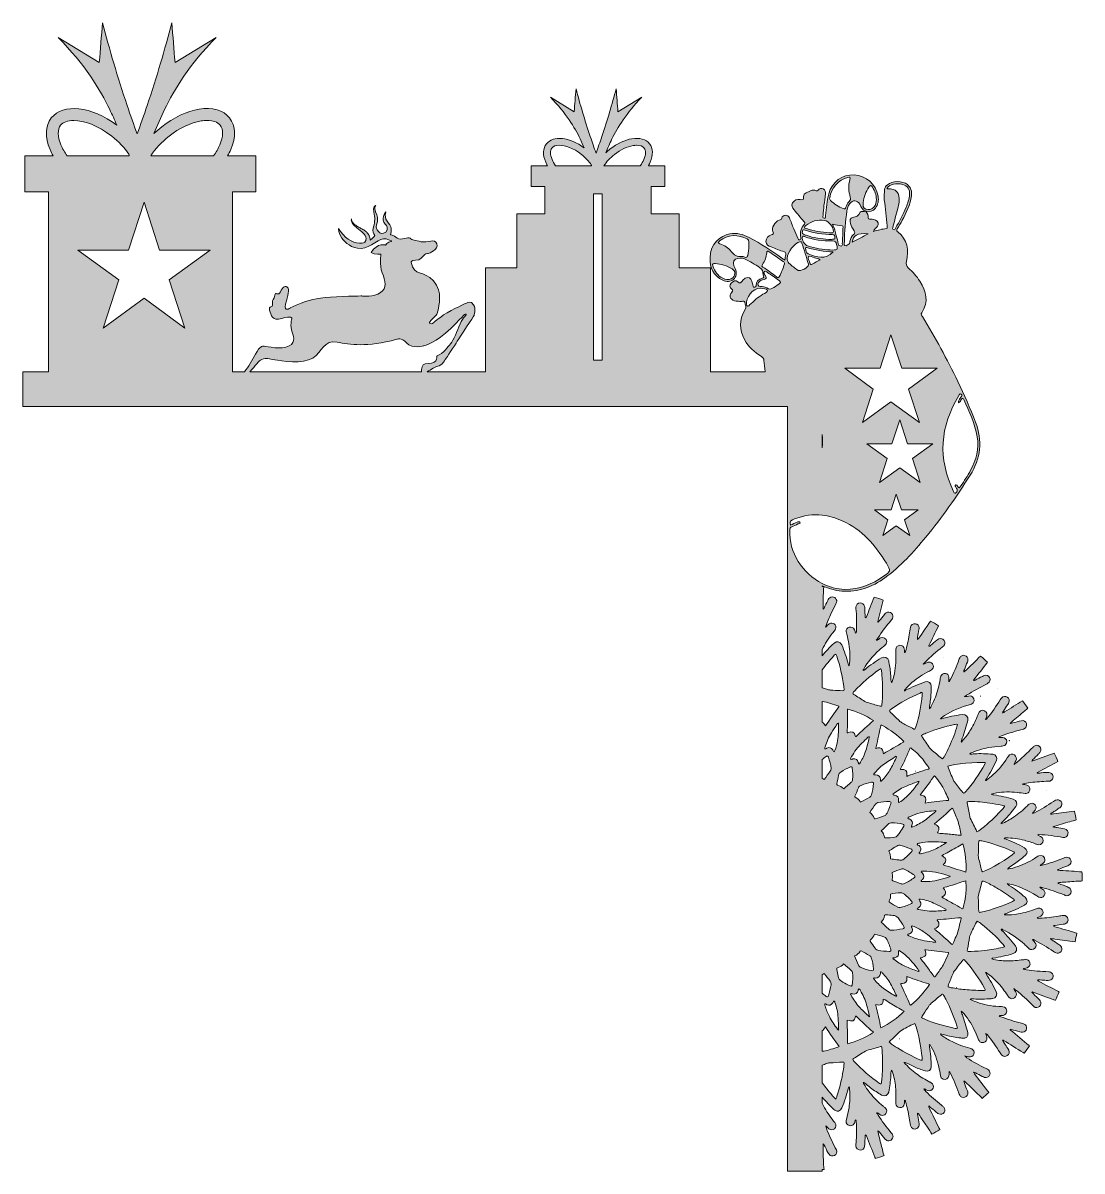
# Model space of a CAD drawing. Extents: x 212 to 2788, y -2896 to -104.
import ezdxf

# ---------------------------------------------------------------- set-up
doc = ezdxf.new("R2010")
doc.units = 0
doc.header["$MEASUREMENT"] = 0
doc.layers.add('Layer 1', color=7, linetype='Continuous')

# ---------------------------------------------------------------- blocks, each defined once
blk = doc.blocks.new('block 2')
at = {"layer": 'Layer 1', "true_color": 0xef5622}
h = blk.add_hatch(color=20, dxfattribs=at)
h.dxf.hatch_style = 2
edge = h.paths.add_edge_path()
edge.add_spline(control_points=[(2788.3, -2168.4), (2779.9, -2167.7), (2771.6, -2167), (2763.2, -2166.4), (2753.9, -2165.7), (2744.6, -2165.2), (2735.2, -2164.6), (2733.2, -2164.4), (2731.1, -2164.3), (2728.9, -2164.2), (2729.7, -2162.3), (2731.2, -2162.1), (2732.5, -2161.6), (2738.7, -2159.2), (2745, -2156.9), (2751.3, -2154.5), (2753.1, -2153.9), (2754.9, -2153.2), (2756.5, -2152.2), (2761, -2149.5), (2762.8, -2144.6), (2761.3, -2139.8), (2759.8, -2135.1), (2755.2, -2132.3), (2750, -2132.8), (2747.5, -2133), (2745.4, -2134.2), (2743.2, -2135), (2726.2, -2141.6), (2709, -2147.7), (2691.4, -2152.3), (2689.8, -2152.7), (2688.3, -2153.2), (2686.7, -2152.5), (2686.6, -2152.5), (2686.5, -2152.5), (2686.5, -2152.6), (2686.5, -2153.1), (2686.4, -2153.2), (2686.2, -2152.8), (2686.2, -2152.7), (2686.4, -2152.5), (2686.5, -2152.4), (2686.6, -2152.4), (2686.6, -2152.4), (2686.7, -2152.5), (2689.1, -2150.7), (2691.6, -2148.9), (2694, -2147.1), (2696.4, -2145.3), (2698, -2143), (2698.3, -2139.9), (2699.2, -2131.6), (2691.4, -2125.7), (2683.6, -2128.9), (2681.9, -2129.7), (2680.3, -2130.9), (2678.7, -2132), (2664.2, -2141.4), (2648.9, -2149.2), (2632.5, -2155.1), (2624.4, -2158), (2616.1, -2160.1), (2607.6, -2161.6), (2606.9, -2159.7), (2608.4, -2159.4), (2609.2, -2158.9), (2614.2, -2155.5), (2619.1, -2152.2), (2624.2, -2148.9), (2633.4, -2142.8), (2641.7, -2135.5), (2650.1, -2128.4), (2657.1, -2122.6), (2656, -2113.9), (2648.1, -2109.5), (2633.2, -2101.1), (2617.7, -2094.2), (2601.7, -2088.2), (2600.7, -2087.8), (2599.3, -2087.7), (2599.3, -2086), (2600.6, -2085.1), (2602, -2085.5), (2603.4, -2085.5), (2618.5, -2086), (2633.5, -2087.6), (2648.2, -2091.5), (2657.7, -2094), (2667.1, -2096.8), (2676.2, -2100.5), (2677.3, -2100.9), (2678.5, -2101.4), (2679.6, -2101.7), (2685.2, -2103.4), (2690.4, -2101.1), (2692.7, -2095.9), (2694.9, -2090.7), (2693, -2085.4), (2687.8, -2082.5), (2685.5, -2081.2), (2683, -2080.2), (2680.7, -2079.2), (2680.7, -2077.5), (2681.9, -2077.7), (2682.7, -2077.7), (2693.1, -2077.8), (2703.3, -2078.9), (2713.5, -2080.2), (2723, -2081.5), (2732.5, -2083.1), (2742, -2084.5), (2748, -2085.4), (2753.3, -2081.7), (2754.3, -2076.1), (2755.4, -2070.2), (2752.2, -2065.1), (2746, -2063.8), (2739.9, -2062.5), (2733.7, -2061.7), (2727.6, -2060.7), (2724.5, -2060.2), (2721.5, -2059.7), (2717.1, -2059), (2724.7, -2055.6), (2731.6, -2054.4), (2738.1, -2052.3), (2745, -2050.1), (2751.9, -2048.2), (2758.9, -2046.3), (2764, -2044.8), (2769.2, -2043.4), (2774.5, -2042), (2773, -2034.7), (2771.4, -2027.5), (2769.8, -2020.3), (2752.9, -2022.7), (2736.1, -2025.1), (2719.3, -2027.4), (2717.1, -2027.7), (2715, -2027.7), (2712.9, -2027.9), (2712.9, -2027.9), (2712.9, -2027.9), (2712.9, -2028), (2712.8, -2027.9), (2712.8, -2027.9), (2712.7, -2027.9), (2712.4, -2028), (2712, -2028.1), (2711.6, -2028.3), (2711.8, -2027.4), (2712.3, -2027.5), (2712.7, -2027.9), (2712.8, -2027.9), (2712.8, -2027.9), (2712.8, -2027.9), (2712.8, -2027.9), (2712.8, -2027.9), (2712.9, -2027.9), (2712.5, -2026.9), (2712.9, -2026.2), (2713.7, -2025.7), (2716.5, -2023.9), (2719.4, -2022.1), (2722.2, -2020.3), (2725.6, -2018.1), (2729, -2015.9), (2732.4, -2013.7), (2733.8, -2012.7), (2735.2, -2011.8), (2736.4, -2010.6), (2740.3, -2006.6), (2740.7, -2001.3), (2737.4, -1996.9), (2734.3, -1992.8), (2728.6, -1991.5), (2723.9, -1994), (2722.2, -1994.9), (2720.7, -1996.1), (2719.1, -1997.1), (2704.1, -2006.9), (2688.8, -2016.3), (2672.8, -2024.3), (2671.2, -2025.1), (2669.8, -2026.5), (2667.8, -2025.7), (2667.7, -2025.8), (2667.7, -2025.8), (2667.7, -2025.8), (2667.3, -2026), (2667.6, -2025.6), (2667.5, -2025.6), (2667.6, -2025.7), (2667.7, -2025.7), (2667.8, -2025.7), (2670, -2023.3), (2672.3, -2020.9), (2674.3, -2018.3), (2677.3, -2014.4), (2677.3, -2009.3), (2674.5, -2005.6), (2671, -2001), (2664.4, -2000), (2659.7, -2003.4), (2658.2, -2004.6), (2656.9, -2006.1), (2655.6, -2007.4), (2645.3, -2017.9), (2633.9, -2027.1), (2621.8, -2035.4), (2612.5, -2041.8), (2602.5, -2047), (2592.1, -2051.3), (2590.9, -2049.5), (2592.5, -2049), (2593.1, -2048.3), (2596.3, -2045), (2599.5, -2041.7), (2602.7, -2038.5), (2611.8, -2029.5), (2619.5, -2019.5), (2627.3, -2009.4), (2632.5, -2002.7), (2629.4, -1994.1), (2621.2, -1991.7), (2605.8, -1987.3), (2590.3, -1983.2), (2574.3, -1981.2), (2572.2, -1980.9), (2570.2, -1980.2), (2567.4, -1979.5), (2572, -1977.3), (2576.3, -1977.1), (2580.4, -1976.4), (2597.1, -1973.3), (2613.8, -1973.4), (2630.6, -1975.1), (2637, -1975.8), (2643.4, -1976.7), (2649.9, -1977.5), (2653.4, -1977.9), (2656.6, -1977.1), (2659.1, -1974.5), (2664.6, -1968.7), (2662.2, -1959.5), (2654.5, -1957.1), (2651.1, -1956.1), (2647.5, -1955.7), (2643, -1954.8), (2650.2, -1952.5), (2656.8, -1951.9), (2663.2, -1951.1), (2677.5, -1949.4), (2691.9, -1948.2), (2706.3, -1947.9), (2709.3, -1947.9), (2712, -1947.1), (2714.3, -1945.2), (2717.5, -1942.6), (2718.9, -1937.9), (2717.7, -1934.1), (2716.3, -1929.9), (2712.7, -1926.9), (2708, -1926.7), (2702, -1926.5), (2696, -1926.7), (2690.1, -1927.4), (2687.2, -1927.8), (2684.3, -1927.9), (2681.5, -1928), (2680.8, -1928.1), (2680.2, -1927.8), (2679.6, -1927.7), (2679.5, -1926.2), (2680.6, -1926), (2681.4, -1925.6), (2697.5, -1916.9), (2713.7, -1908.3), (2729.9, -1899.7), (2726.9, -1892.9), (2723.9, -1886), (2720.7, -1879.3), (2702.6, -1886.2), (2684.5, -1892.5), (2666.5, -1899), (2666, -1897.2), (2667.2, -1896.6), (2667.9, -1895.9), (2672.9, -1891), (2677.9, -1886.2), (2682.8, -1881.3), (2684.4, -1879.8), (2685.9, -1878.2), (2687, -1876.4), (2689.7, -1872.1), (2688.8, -1866.6), (2685.2, -1863.3), (2681.3, -1859.8), (2676.1, -1859.4), (2672, -1862.4), (2671, -1863.1), (2670.1, -1863.9), (2669.3, -1864.8), (2655.4, -1879.1), (2640.9, -1892.7), (2625.3, -1905.1), (2624.6, -1905.6), (2624.1, -1906.3), (2623.6, -1907), (2623.6, -1907), (2623.6, -1907.1), (2623.7, -1907.1), (2623.6, -1907.1), (2623.6, -1907.1), (2623.5, -1907.1), (2623.5, -1907.1), (2623.4, -1907.2), (2623.4, -1907.2), (2623.4, -1907.2), (2623.5, -1907.1), (2623.5, -1907), (2623.4, -1907), (2623.2, -1906.9), (2623.2, -1906.8), (2623.2, -1906.4), (2623.3, -1906.4), (2623.5, -1906.7), (2623.2, -1905.7), (2623.2, -1904.7), (2623.8, -1903.7), (2624.9, -1901.9), (2626.2, -1900.1), (2627.2, -1898.2), (2630.2, -1892.4), (2628.9, -1886.9), (2623.9, -1883.7), (2618.8, -1880.3), (2612.9, -1881.8), (2609, -1887.4), (2608.1, -1888.6), (2607.5, -1889.8), (2606.7, -1891), (2596.9, -1905.9), (2585.7, -1919.7), (2572.6, -1931.8), (2567.3, -1936.8), (2561.6, -1941.1), (2555.8, -1945.3), (2555.3, -1945.7), (2554.6, -1945.8), (2553.9, -1946.1), (2553.3, -1944), (2554.9, -1942.9), (2555.7, -1941.6), (2560, -1934.4), (2564.6, -1927.4), (2568.7, -1920.1), (2572.8, -1912.8), (2576.5, -1905.2), (2580.1, -1897.6), (2583.3, -1890.8), (2578.8, -1882.8), (2571.1, -1882.2), (2556.3, -1881.2), (2541.5, -1879.9), (2526.6, -1881.2), (2523, -1881.6), (2519.4, -1881.7), (2515.8, -1881.9), (2515.9, -1879.7), (2517.6, -1879.6), (2518.7, -1879.1), (2532.3, -1872.9), (2546.4, -1868.6), (2561.1, -1866), (2571.3, -1864.2), (2581.5, -1863), (2591.8, -1862.5), (2593.5, -1862.4), (2595.2, -1862.3), (2596.8, -1862), (2602.2, -1860.9), (2605.8, -1856.2), (2605.4, -1851.2), (2605, -1845.9), (2600.9, -1841.8), (2595.5, -1841.5), (2592.4, -1841.4), (2589.3, -1841.5), (2586.1, -1841.5), (2585.8, -1839.2), (2587.8, -1839.3), (2588.8, -1838.9), (2605.3, -1832.4), (2622.2, -1827.3), (2639.4, -1822.7), (2641.7, -1822.1), (2644.1, -1821.7), (2646.3, -1820.9), (2652.1, -1819), (2654.9, -1813.7), (2653.3, -1807.8), (2652, -1802.7), (2646.6, -1799.3), (2641, -1800.6), (2634, -1802.2), (2627, -1804.2), (2620.1, -1806.1), (2618.3, -1806.6), (2616.5, -1807.3), (2614.6, -1807), (2614.6, -1807.1), (2614.6, -1807.1), (2614.6, -1807.2), (2614.6, -1807.1), (2614.5, -1807.1), (2614.5, -1807), (2614.2, -1807.3), (2614, -1807.7), (2613.7, -1807.7), (2613.3, -1807.7), (2613.2, -1807.3), (2613.6, -1807), (2614, -1806.7), (2614.3, -1806.7), (2614.5, -1807), (2614.5, -1807), (2614.5, -1807), (2614.5, -1807), (2614.5, -1807), (2614.6, -1807), (2614.6, -1807), (2614.1, -1805.3), (2615.7, -1804.7), (2616.6, -1803.9), (2627.4, -1794.8), (2638.2, -1785.7), (2649.1, -1776.6), (2651.7, -1774.4), (2654.3, -1772.3), (2656.9, -1770.1), (2652.6, -1764), (2648.1, -1758), (2643.5, -1752), (2629.1, -1761.1), (2614.7, -1770.1), (2600.2, -1779.1), (2598.8, -1779.9), (2597.6, -1781.2), (2595.8, -1781), (2595.8, -1781), (2595.8, -1781.1), (2595.8, -1781.1), (2595.7, -1781.1), (2595.7, -1781.1), (2595.6, -1781.1), (2595.4, -1781.4), (2595.2, -1781.6), (2595.1, -1781.9), (2594.6, -1781), (2594.9, -1780.9), (2595.6, -1781.1), (2595.6, -1781), (2595.7, -1781), (2595.7, -1781), (2595.7, -1781), (2595.7, -1781), (2595.8, -1781), (2595.2, -1779.4), (2596.3, -1778.4), (2597.1, -1777.3), (2600.6, -1771.9), (2604.2, -1766.5), (2607.7, -1761), (2608.8, -1759.4), (2609.8, -1757.8), (2610.5, -1756), (2612.4, -1751.2), (2610.8, -1746.3), (2606.5, -1743.5), (2602.4, -1740.8), (2596.6, -1741.3), (2593.3, -1744.8), (2591.8, -1746.4), (2590.7, -1748.3), (2589.6, -1750.1), (2579.7, -1765.4), (2569.4, -1780.5), (2557.8, -1794.5), (2556.6, -1795.9), (2555.9, -1797.9), (2553.6, -1798), (2553.6, -1798.1), (2553.6, -1798.2), (2553.5, -1798.2), (2553.6, -1798.3), (2553.7, -1798.3), (2553.8, -1798.4), (2553.5, -1798.5), (2553.4, -1798.4), (2553.5, -1798.2), (2553.5, -1798.2), (2553.5, -1798.2), (2553.5, -1798.2), (2554.5, -1795.3), (2555.8, -1792.4), (2556.6, -1789.4), (2557.5, -1786.1), (2557.5, -1782.8), (2555.5, -1779.8), (2551.2, -1773.6), (2541.9, -1773.7), (2537.9, -1780.1), (2536.8, -1781.8), (2536.1, -1783.9), (2535.4, -1785.9), (2530.7, -1798.5), (2524.6, -1810.5), (2517.9, -1822), (2512.4, -1831.4), (2505.9, -1839.9), (2498.8, -1848), (2497.6, -1849.4), (2495.9, -1850.5), (2495.6, -1852.6), (2495.6, -1852.6), (2495.6, -1852.6), (2495.7, -1852.6), (2495.6, -1852.6), (2495.6, -1852.6), (2495.6, -1852.6), (2495.6, -1852.6), (2495.6, -1852.6), (2495.6, -1852.7), (2495.6, -1852.6), (2495.5, -1852.6), (2495.5, -1852.6), (2495.3, -1852.5), (2495.2, -1852.5), (2495.1, -1852.5), (2495, -1852.4), (2494.9, -1852.3), (2494.9, -1852.2), (2494.9, -1852.2), (2495.5, -1852.6), (2495.5, -1852.6), (2495.5, -1852.6), (2495.6, -1852.6), (2495.6, -1852.6), (2495.6, -1852.6), (2495.6, -1852.6), (2495.6, -1852.6), (2494.7, -1851.3), (2494.5, -1850), (2495, -1848.6), (2495.7, -1846.8), (2496.4, -1844.9), (2497.1, -1843.2), (2502.6, -1829.1), (2506.8, -1814.6), (2510.3, -1799.9), (2512.4, -1791), (2506, -1784.4), (2496.9, -1785.6), (2479.8, -1787.9), (2462.9, -1791.4), (2446.3, -1795.9), (2445.6, -1796.1), (2444.9, -1796.2), (2444.1, -1796.3), (2444, -1794.5), (2445.5, -1794.1), (2446.5, -1793.3), (2465.1, -1779.4), (2486.1, -1770.2), (2508.3, -1763.6), (2512, -1762.5), (2515.8, -1761.9), (2519.3, -1760.5), (2526.7, -1757.5), (2528.1, -1747.8), (2522.1, -1742.7), (2520.4, -1741.3), (2518.4, -1740.5), (2516.2, -1740.5), (2513.7, -1740.4), (2511.4, -1740.6), (2509.1, -1741.4), (2507, -1742.1), (2505, -1742.4), (2503, -1741.4), (2502.9, -1741.4), (2502.9, -1741.4), (2502.8, -1741.4), (2502.8, -1741.4), (2502.8, -1741.4), (2502.8, -1741.5), (2503.2, -1741.5), (2503.3, -1741.6), (2502.9, -1741.8), (2502.8, -1741.7), (2502.8, -1741.6), (2502.8, -1741.5), (2502.8, -1741.5), (2502.7, -1741.5), (2502.7, -1741.4), (2502.7, -1741.4), (2502.8, -1741.4), (2502.8, -1741.4), (2502.8, -1741.4), (2502.8, -1741.3), (2502.8, -1741.3), (2502.9, -1741.3), (2502.9, -1741.3), (2503, -1741.4), (2504.8, -1741), (2506.2, -1739.8), (2507.7, -1738.8), (2523.1, -1728.7), (2539.3, -1719.8), (2555.9, -1711.6), (2557.2, -1711), (2558.5, -1710.4), (2559.7, -1709.6), (2564.5, -1706.5), (2566.1, -1700.8), (2563.6, -1695.8), (2561.4, -1691.2), (2556, -1689), (2550.8, -1690.7), (2549.2, -1691.2), (2547.7, -1692), (2546.2, -1692.8), (2540.2, -1695.8), (2534.3, -1698.9), (2528.3, -1702), (2527.3, -1702.5), (2526.4, -1703.4), (2525, -1703), (2524.4, -1702.3), (2524.9, -1701.7), (2525.3, -1701.2), (2536.4, -1686.9), (2547.5, -1672.7), (2558.6, -1658.5), (2553.1, -1653.4), (2547.5, -1648.3), (2541.8, -1643.4), (2529, -1655.7), (2516.2, -1668.1), (2503.4, -1680.4), (2502.8, -1681.1), (2502.2, -1681.8), (2501, -1681.6), (2500.5, -1679.6), (2501.9, -1678), (2502.5, -1676.3), (2504.7, -1670.2), (2507.2, -1664.2), (2509.5, -1658.1), (2510.1, -1656.6), (2510.6, -1654.9), (2510.8, -1653.3), (2511.3, -1647.7), (2508.3, -1643.5), (2502.9, -1641.9), (2498.3, -1640.6), (2493.3, -1642.8), (2490.9, -1647.5), (2490.1, -1649), (2489.7, -1650.6), (2489.1, -1652.2), (2483, -1668.4), (2476.4, -1684.4), (2468.6, -1699.8), (2467.7, -1701.5), (2466.8, -1703.2), (2465.8, -1704.9), (2465.5, -1705.5), (2464.8, -1705.6), (2464.1, -1705.4), (2464.1, -1705.4), (2464.1, -1705.5), (2464.1, -1705.5), (2464.1, -1705.6), (2464.1, -1705.6), (2464.1, -1705.7), (2464.2, -1705.8), (2464.2, -1705.9), (2464.2, -1706), (2464.2, -1706.1), (2464.1, -1706.1), (2464.1, -1706.2), (2464.1, -1706), (2464.1, -1705.9), (2464.1, -1705.7), (2464.1, -1705.6), (2464, -1705.5), (2464, -1705.3), (2464, -1705.4), (2464.1, -1705.4), (2464.1, -1705.4), (2464.4, -1701.8), (2465, -1698.3), (2464.8, -1694.7), (2464.6, -1689.8), (2460.8, -1686.3), (2456, -1685.8), (2450.6, -1685.3), (2446.2, -1687.8), (2444.7, -1692.6), (2443.9, -1695.1), (2443.5, -1697.7), (2443.2, -1700.4), (2442.1, -1707.7), (2440.5, -1715), (2438.6, -1722.2), (2434.7, -1736.6), (2429.7, -1750.6), (2422.5, -1763.6), (2421.1, -1766.1), (2419.6, -1768.5), (2417.7, -1771.7), (2416.5, -1769), (2417.2, -1767.2), (2417.4, -1765.5), (2419.1, -1754.6), (2420.8, -1743.7), (2421.3, -1732.7), (2421.5, -1727.4), (2421.7, -1722.1), (2421.8, -1716.8), (2421.8, -1708.7), (2414.8, -1703.5), (2407.1, -1706), (2390.3, -1711.7), (2374, -1718.8), (2358.4, -1727.1), (2357.9, -1727.4), (2357.5, -1727.7), (2357, -1728.1), (2357.1, -1728.2), (2357.1, -1728.3), (2356.9, -1728.2), (2356.9, -1728.2), (2356.9, -1728.2), (2356.9, -1728.2), (2356.9, -1728.2), (2356.9, -1728.2), (2356.9, -1728.2), (2356.9, -1728.2), (2356.9, -1728.2), (2356.9, -1728.2), (2356.8, -1728.3), (2356.7, -1728.4), (2356.6, -1728.4), (2356.7, -1728.3), (2356.7, -1728.3), (2356.7, -1728.2), (2356.4, -1728.1), (2356.5, -1727.9), (2356.7, -1728), (2356.7, -1728.1), (2356.8, -1728.1), (2356.8, -1728.1), (2356.8, -1728.1), (2356.8, -1728.1), (2356.8, -1728.1), (2356.1, -1726.6), (2357.1, -1725.5), (2358, -1724.5), (2363.3, -1718.6), (2368.8, -1712.9), (2374.8, -1707.8), (2388, -1696.9), (2402.1, -1687.6), (2417.4, -1679.9), (2419.1, -1679), (2420.8, -1678.2), (2422.4, -1677.2), (2426.5, -1674.4), (2428.1, -1669.7), (2426.6, -1665.2), (2425, -1660.4), (2420.6, -1657.7), (2415.4, -1658.2), (2412.9, -1658.4), (2410.8, -1659.5), (2408.6, -1660.5), (2406.6, -1661.6), (2404.6, -1662.8), (2402.1, -1662.7), (2402.1, -1662.7), (2402, -1662.8), (2402, -1662.8), (2402, -1662.8), (2402, -1662.8), (2402, -1662.8), (2402.3, -1662.6), (2402.5, -1662.9), (2402.2, -1663), (2402.1, -1663), (2402.1, -1663), (2402.1, -1663.1), (2402, -1663.3), (2401.6, -1663.2), (2402.1, -1663.1), (2402.1, -1663), (2402.1, -1662.9), (2402, -1662.8), (2402, -1662.9), (2401.9, -1662.9), (2401.9, -1662.9), (2401.9, -1662.9), (2401.9, -1662.9), (2402, -1662.8), (2402, -1662.8), (2401.9, -1662.7), (2401.9, -1662.6), (2402, -1662.7), (2402.1, -1662.6), (2402.1, -1662.7), (2415.1, -1649.7), (2428.7, -1637.3), (2443, -1625.8), (2445.8, -1623.5), (2448.7, -1621.4), (2451.4, -1619), (2455.3, -1615.3), (2455.8, -1609.5), (2452.8, -1605.2), (2449.9, -1601.1), (2444.6, -1599.6), (2440, -1601.7), (2438.3, -1602.5), (2436.7, -1603.7), (2435.2, -1604.9), (2430, -1609.1), (2424.9, -1613.4), (2419.6, -1617.6), (2418.6, -1618.5), (2417.8, -1619.9), (2416.1, -1619.6), (2415.5, -1618.9), (2415.8, -1618.3), (2416.2, -1617.6), (2424, -1601.6), (2431.7, -1585.4), (2439.6, -1569.5), (2433.1, -1565.6), (2426.5, -1561.8), (2419.8, -1558.1), (2411.1, -1571.9), (2392.1, -1599.7), (2388.6, -1603.2), (2387.7, -1601.2), (2388.3, -1599.4), (2388.6, -1597.7), (2389.6, -1591.3), (2390.7, -1584.9), (2391.8, -1578.5), (2391.9, -1577.5), (2392.1, -1576.6), (2392.1, -1575.6), (2392.2, -1570.2), (2388.4, -1565.5), (2383.4, -1564.8), (2377.3, -1564), (2372.3, -1567.2), (2371.1, -1573.1), (2369.9, -1579.3), (2369, -1585.4), (2368.1, -1591.6), (2365.9, -1605.4), (2362.7, -1618.9), (2359.2, -1632.4), (2359, -1633.3), (2358.7, -1634.2), (2357.7, -1634.8), (2356.2, -1634.7), (2356.8, -1633.4), (2356.7, -1632.7), (2356.4, -1630.5), (2356.6, -1628.3), (2356.2, -1626.2), (2355.3, -1620.5), (2350.4, -1616.6), (2345.1, -1617.1), (2339.6, -1617.5), (2335.4, -1621.9), (2335.2, -1627.6), (2335.1, -1629.2), (2335.3, -1630.9), (2335.5, -1632.6), (2336.6, -1650.7), (2335.4, -1668.6), (2331.9, -1686.3), (2330.7, -1692.7), (2328.7, -1698.9), (2326.9, -1705.1), (2326.6, -1706.2), (2326.4, -1707.5), (2324.7, -1707.9), (2323.8, -1703.7), (2323.6, -1699.4), (2323.3, -1695.1), (2322.8, -1684.1), (2321.7, -1673.1), (2319.3, -1662.3), (2318.8, -1660), (2318.5, -1657.6), (2318.2, -1655.2), (2317, -1646.8), (2307.7, -1643.1), (2300.5, -1647.6), (2286.7, -1656.3), (2273.2, -1665.5), (2260.6, -1675.9), (2259.4, -1676.9), (2258.4, -1678.4), (2256.4, -1678.4), (2255.8, -1677), (2256.9, -1676.2), (2257.4, -1675.3), (2267.2, -1657.7), (2280.2, -1642.6), (2295, -1629.1), (2299.4, -1625), (2304, -1621.2), (2308.7, -1617.4), (2311.6, -1615), (2313.5, -1612.2), (2313.3, -1608.2), (2313, -1600.6), (2305.2, -1595.7), (2298.4, -1599.1), (2295.8, -1600.4), (2293.6, -1602.4), (2291.3, -1604), (2290.3, -1604.8), (2289.2, -1605.1), (2288.1, -1604.5), (2288, -1604.5), (2288, -1604.5), (2288, -1604.5), (2288, -1604.6), (2288, -1604.6), (2288, -1604.6), (2288.4, -1604.6), (2288.5, -1604.7), (2288.1, -1605), (2288.1, -1604.9), (2288, -1604.8), (2288, -1604.6), (2288, -1604.6), (2287.9, -1604.6), (2287.9, -1604.7), (2287.9, -1604.6), (2287.9, -1604.6), (2288, -1604.5), (2288, -1604.5), (2288, -1604.5), (2288, -1604.5), (2288, -1604.5), (2288, -1604.5), (2288.1, -1604.5), (2289.8, -1603.3), (2290.6, -1601.3), (2291.8, -1599.6), (2301.5, -1584.4), (2312.6, -1570.2), (2324, -1556.2), (2325, -1554.9), (2326.2, -1553.7), (2327.1, -1552.3), (2329.7, -1547.9), (2328.9, -1542.6), (2325.2, -1539.1), (2321.5, -1535.6), (2316.3, -1535.2), (2312, -1538.2), (2310.5, -1539.3), (2309.2, -1540.8), (2308, -1542.3), (2303.7, -1547.5), (2299.6, -1552.8), (2295.4, -1558), (2294.5, -1559.1), (2293.5, -1560.2), (2292.7, -1561.1), (2291.6, -1560.5), (2291.6, -1559.8), (2291.8, -1559.2), (2296.1, -1541.8), (2300.4, -1524.5), (2304.7, -1507.1), (2297.6, -1504.7), (2290.4, -1502.4), (2283.2, -1500.2), (2276.7, -1516.1), (2270.3, -1532.1), (2263.8, -1548.1), (2263.5, -1548.9), (2262.9, -1549.7), (2262.5, -1550.4), (2260.6, -1550), (2261.1, -1548.5), (2261, -1547.5), (2260.6, -1541.1), (2260.4, -1534.6), (2260, -1528.1), (2259.9, -1526.2), (2259.9, -1524.2), (2259.5, -1522.4), (2258.3, -1517), (2253.9, -1513.8), (2248.4, -1514.1), (2243.1, -1514.4), (2239, -1518.4), (2238.5, -1523.7), (2238.4, -1524.9), (2238.5, -1526.1), (2238.6, -1527.3), (2240.2, -1544.8), (2240, -1562.4), (2239.6, -1579.9), (2239.5, -1582.3), (2239.7, -1584.7), (2238.7, -1586.9), (2238.6, -1587.1), (2238.2, -1587.1), (2237.6, -1587.3), (2236.7, -1584.7), (2236, -1581.9), (2234.9, -1579.4), (2232.6, -1574), (2227.3, -1571.6), (2221.9, -1573.3), (2217.3, -1574.9), (2214.4, -1578.8), (2214.7, -1583.7), (2214.9, -1585.8), (2215.5, -1587.9), (2216.1, -1590), (2220.4, -1605.8), (2222.9, -1621.9), (2223.8, -1638.3), (2224.3, -1648.8), (2223.6, -1658.7), (2221.9, -1667), (2220.2, -1665.6), (2220, -1663.7), (2219.5, -1661.9), (2215.5, -1646.3), (2210.3, -1631.1), (2204, -1616.3), (2200.3, -1607.6), (2191.9, -1606), (2184.8, -1612.5), (2174.7, -1621.9), (2165.3, -1632), (2156.5, -1642.6), (2156.5, -1642.6), (2156.5, -1627.9), (2156.5, -1627.9), (2163.1, -1613.6), (2171.7, -1600.4), (2181.3, -1587.7), (2183.3, -1585.1), (2185.6, -1582.6), (2187.6, -1579.9), (2190.4, -1576), (2190.4, -1571.4), (2188, -1567.7), (2185.5, -1564), (2181.2, -1562.4), (2176.6, -1563.4), (2173.9, -1563.9), (2172, -1565.8), (2170.1, -1567.7), (2168.3, -1569.4), (2167.6, -1572.3), (2164.6, -1572.9), (2164.6, -1573), (2164.6, -1573), (2164.6, -1573.1), (2168.1, -1561.3), (2173.3, -1550.2), (2178.5, -1539.2), (2182.1, -1531.6), (2185.9, -1524.1), (2189.7, -1516.6), (2191, -1514), (2192.4, -1511.4), (2191.7, -1508.4), (2190.7, -1504.1), (2188.3, -1501), (2183.8, -1499.9), (2179.5, -1498.9), (2175.7, -1500), (2172.9, -1503.6), (2171.8, -1505.1), (2170.8, -1506.8), (2170, -1508.5), (2166.9, -1514.5), (2163.9, -1520.5), (2160.9, -1526.5), (2160.4, -1527.6), (2160.2, -1528.9), (2158.8, -1529.2), (2158.2, -1523.3), (2159.1, -1490.7), (2160.1, -1474.3), (2158.9, -1474.1), (2157.7, -1474), (2156.5, -1473.9), (2156.5, -1473.9), (2156.5, -1472.2), (2156.5, -1472.2), (2171.2, -1479.2), (2187.3, -1483.7), (2204.1, -1485.2), (2243.5, -1488.8), (2277.6, -1475.8), (2309, -1453.1), (2347.4, -1425.2), (2378.7, -1390.1), (2408.6, -1354), (2448, -1306.4), (2483, -1255.5), (2516.2, -1203.5), (2542.3, -1162.6), (2546.6, -1119.7), (2529.4, -1074.5), (2516.5, -1040.8), (2501.8, -1007.9), (2486.2, -975.4), (2460.3, -921.3), (2431.4, -868.8), (2400.1, -817.6), (2398.3, -814.8), (2395.8, -812.5), (2398.5, -808.4), (2416.1, -781.8), (2410.1, -756.3), (2394.1, -731.7), (2386.2, -719.5), (2376.4, -708.8), (2365.8, -699.1), (2360.7, -694.5), (2359.9, -690.1), (2361.3, -683.3), (2367, -655.8), (2364.8, -630.2), (2340, -611.7), (2336.8, -609.3), (2337.5, -607.2), (2339.1, -604.4), (2343.2, -597.4), (2347.3, -590.5), (2351, -583.4), (2361, -564.5), (2370.7, -545.4), (2373.5, -523.8), (2374.9, -513.3), (2372.5, -503.7), (2363.7, -496.6), (2351.7, -487), (2327, -487.2), (2314.9, -496.9), (2311.1, -499.9), (2308.2, -503.7), (2308.1, -508.5), (2307.9, -516.8), (2306.6, -525.1), (2307.5, -533.5), (2309.9, -554.7), (2312, -575.9), (2314.1, -597.2), (2314.3, -599.4), (2316.2, -603.2), (2312.3, -603.6), (2301.9, -604.7), (2291.8, -607.4), (2281.5, -610.6), (2281.9, -606.7), (2284.2, -605.6), (2285.6, -603.8), (2289.1, -599.8), (2294.7, -596.4), (2292.3, -589.9), (2289.8, -583.5), (2283.7, -581.8), (2277.6, -580.8), (2275.7, -580.4), (2273.6, -580.4), (2271.6, -580.5), (2269.6, -580.5), (2267.6, -580), (2268.2, -577.8), (2270.1, -571.1), (2265, -566.9), (2262.9, -561.6), (2272.2, -564), (2280.1, -561.7), (2285.8, -554.1), (2292.6, -545.4), (2294.2, -535.3), (2292.2, -524.5), (2286.9, -495.3), (2263.3, -474.5), (2234.1, -473), (2205.1, -471.6), (2180.4, -490), (2172.2, -519.5), (2167.5, -536.6), (2166.4, -554.1), (2164.8, -571.7), (2164.5, -574.4), (2165.9, -579.1), (2161, -578.7), (2157, -578.4), (2158.2, -574.2), (2158.4, -571.6), (2159, -563.5), (2159.9, -555.5), (2160.7, -547.5), (2161.9, -538.1), (2163.5, -528.6), (2164.4, -519.2), (2164.7, -514.6), (2163.8, -509.8), (2159.1, -507.2), (2154.3, -504.6), (2150.2, -506.3), (2146.5, -509.8), (2145.2, -510.9), (2144.1, -512.5), (2142.1, -511.6), (2132.8, -507.4), (2125.5, -513.3), (2117.7, -516.7), (2113.9, -518.4), (2110.7, -521.5), (2111.2, -526), (2111.8, -533.1), (2109.8, -535), (2102.6, -533.3), (2095.3, -531.5), (2088.7, -534.7), (2084.6, -540.9), (2080.3, -547.4), (2084, -553.1), (2088.1, -558.1), (2095.8, -567.5), (2103.7, -576.7), (2111.4, -586.1), (2113.1, -588.1), (2116.2, -590.1), (2113, -593.3), (2104.1, -602.3), (2102.6, -613.4), (2104.1, -625.3), (2104.3, -627.6), (2104.9, -630.3), (2101.9, -631.1), (2098.8, -631.9), (2098, -629.2), (2097.1, -627.2), (2093.7, -619.5), (2090.3, -611.8), (2087.2, -604.1), (2083.5, -595.3), (2080.3, -586.4), (2076.5, -577.6), (2074.9, -573.8), (2071.5, -571.1), (2067.1, -571.1), (2062.5, -571.2), (2059.2, -574), (2058.2, -578.2), (2057.2, -582), (2055.1, -582.5), (2051.7, -583.3), (2041.5, -585.9), (2031.8, -603.3), (2036.4, -611.1), (2039.6, -616.8), (2036.9, -617.6), (2032.6, -619.1), (2025.1, -621.6), (2020.1, -626.7), (2019.7, -634.7), (2019.2, -643.1), (2026.2, -645.6), (2032.3, -648.1), (2042.7, -652.4), (2053.2, -656.5), (2063.7, -660.3), (2067.3, -661.7), (2068.9, -663), (2067.9, -667.1), (2066.8, -671.2), (2066.6, -675.3), (2065.9, -680.4), (2062.8, -678.3), (2060.4, -676.9), (2058.1, -675.2), (2032.5, -657.4), (2006.7, -640.1), (1979.1, -625.6), (1964.2, -617.8), (1948.5, -613.1), (1931.6, -616.7), (1908.7, -621.7), (1884.3, -639.2), (1883.6, -675.1), (1883, -699.6), (1892.3, -718.1), (1914.4, -729.5), (1923.1, -734), (1934.7, -733), (1940.5, -727.5), (1947.3, -721.2), (1949.1, -711.1), (1945, -701.1), (1944, -698.7), (1942.5, -696.5), (1941.6, -694.1), (1938.2, -685.1), (1942, -677.9), (1951.5, -676.1), (1958.9, -674.6), (1966, -675.8), (1972.4, -679.4), (1984.7, -686.4), (1997.6, -692.8), (2008.3, -701.7), (2012.8, -705.5), (2012.5, -715.1), (2014.1, -722.2), (2014.2, -722.5), (2012.5, -723.8), (2011.5, -724), (2000.8, -725.9), (1995.6, -732.4), (1995.5, -743.2), (1995.5, -745.3), (1994, -746.2), (1992.2, -746.5), (1989.9, -746.9), (1989.1, -745.2), (1988.6, -743.6), (1987.5, -739.7), (1986.5, -735.8), (1985.6, -731.9), (1983.4, -723.3), (1977, -720.2), (1969.3, -724.6), (1966.4, -726.3), (1963.4, -728.6), (1961.7, -731.4), (1958.7, -736.2), (1956.6, -737.4), (1951.6, -733.2), (1945.6, -728.1), (1939.7, -731.1), (1935, -736.5), (1930.6, -741.5), (1931.1, -746.6), (1936.4, -750.6), (1940.1, -753.5), (1938.8, -755.1), (1936.3, -758), (1928.9, -766.8), (1932.1, -775.9), (1943.2, -779), (1948.8, -780.6), (1954.5, -781), (1960.3, -780.6), (1963, -780.4), (1967.5, -779.7), (1968, -782.7), (1969, -789), (1973.6, -794.6), (1968.6, -802.1), (1953.3, -825.5), (1955.3, -849.6), (1967.8, -873.8), (1977.2, -891.9), (1992, -904.5), (2008.7, -915), (2012.6, -917.4), (2014.3, -920), (2014.7, -924.5), (2015.4, -933.4), (2016.4, -942.3), (2017.8, -951.1), (2017.9, -951.4), (2017.9, -951.6), (2018, -951.9), (2018, -951.9), (1884.4, -951.9), (1884.4, -951.9), (1884.4, -951.9), (1884.4, -698.8), (1884.4, -698.8), (1884.4, -698.8), (1808.4, -698.8), (1808.4, -698.8), (1808.4, -698.8), (1808.4, -568.1), (1808.4, -568.1), (1808.4, -568.1), (1740.4, -568.1), (1740.4, -568.1), (1740.4, -568.1), (1740.4, -501.3), (1740.4, -501.3), (1740.4, -501.3), (1773.4, -501.3), (1773.4, -501.3), (1773.4, -501.3), (1773.4, -450.8), (1773.4, -450.8), (1773.4, -450.8), (1733.7, -450.8), (1733.7, -450.8), (1735.4, -447.9), (1736.9, -444.9), (1738.1, -442), (1745.7, -424.4), (1745.1, -408.5), (1736.4, -397.5), (1727.7, -386.4), (1712.5, -382.1), (1693.5, -385.2), (1676.4, -388.1), (1657.7, -396.9), (1641, -410), (1637.2, -413), (1633.5, -416.2), (1630.1, -419.5), (1634.6, -408.5), (1639.6, -396.8), (1645, -385.6), (1658.3, -358.2), (1680.1, -322.2), (1717.6, -284.2), (1717.6, -284.2), (1659.7, -319.6), (1659.7, -319.6), (1658.2, -301), (1656.7, -282.5), (1655.2, -263.9), (1645.5, -300.8), (1634, -339.6), (1620.5, -380), (1615.9, -393.6), (1611.2, -407), (1606.4, -420), (1601.7, -407), (1597, -393.6), (1592.4, -380), (1578.8, -339.6), (1567.4, -300.8), (1557.7, -263.9), (1556.2, -282.5), (1554.6, -301), (1553.1, -319.6), (1553.1, -319.6), (1495.3, -284.2), (1495.3, -284.2), (1532.7, -322.2), (1554.6, -358.2), (1567.9, -385.6), (1571.4, -392.8), (1574.7, -400.2), (1577.8, -407.6), (1542.1, -381), (1502.1, -376.5), (1485.6, -397.5), (1476.9, -408.5), (1476.3, -424.4), (1483.9, -442), (1485.1, -444.9), (1486.6, -447.9), (1488.2, -450.8), (1488.2, -450.8), (1448.6, -450.8), (1448.6, -450.8), (1448.6, -450.8), (1448.6, -501.3), (1448.6, -501.3), (1448.6, -501.3), (1481.6, -501.3), (1481.6, -501.3), (1481.6, -501.3), (1481.6, -568.1), (1481.6, -568.1), (1481.6, -568.1), (1413.6, -568.1), (1413.6, -568.1), (1413.6, -568.1), (1413.6, -698.8), (1413.6, -698.8), (1413.6, -698.8), (1337.6, -698.8), (1337.6, -698.8), (1337.6, -698.8), (1337.6, -951.9), (1337.6, -951.9), (1337.6, -951.9), (1195.5, -951.9), (1195.5, -951.9), (1204.7, -946.7), (1216.4, -938.8), (1221.7, -938.6), (1230.7, -938.1), (1241.4, -919.5), (1241.4, -919.5), (1241.4, -919.5), (1262.2, -888.5), (1268.9, -877.4), (1275.6, -866.2), (1309.3, -815.7), (1309.3, -815.7), (1309.3, -815.7), (1314.8, -799.5), (1308.6, -789), (1302.4, -778.5), (1292.7, -784), (1292.7, -784), (1292.7, -784), (1257.1, -799.6), (1235.7, -813.8), (1214.2, -827.9), (1211, -833.5), (1208, -834.9), (1205, -836.3), (1196.9, -835.4), (1204.5, -827), (1212.1, -818.5), (1220.1, -816.5), (1221.8, -803.6), (1223.6, -790.7), (1234.7, -758.6), (1210.7, -731.1), (1186.7, -703.6), (1163.2, -721.6), (1157, -685.1), (1157, -685.1), (1156.3, -680.1), (1167.5, -680.7), (1178.7, -681.3), (1186.2, -670.7), (1187.3, -669.2), (1188.3, -667.8), (1190, -665.2), (1196.1, -664.5), (1202.2, -663.7), (1223.1, -655.3), (1219.2, -640.6), (1215.3, -625.9), (1195.6, -639.3), (1181.2, -635.5), (1166.8, -631.7), (1158.3, -632), (1154, -627), (1149.7, -622), (1132.3, -634.1), (1122.7, -626.7), (1113.1, -619.3), (1106.1, -618.2), (1106.1, -618.2), (1109.4, -609.3), (1108.6, -603.2), (1107.4, -599.5), (1104.6, -591.2), (1098.3, -589.1), (1095.1, -580.4), (1092.7, -573.7), (1093.7, -567.3), (1094.8, -563.2), (1092.9, -565.8), (1089, -571.5), (1088.8, -579.4), (1088.8, -582), (1088.6, -585), (1090.2, -588), (1094.5, -596), (1100.3, -594.9), (1098.4, -606.4), (1096.5, -617.8), (1081.9, -615.1), (1081.9, -615.1), (1081.9, -615.1), (1072.9, -607.3), (1072, -603.1), (1071, -598.8), (1073.5, -589.5), (1074.6, -585.5), (1075.7, -581.6), (1075.5, -573.8), (1070.2, -562.6), (1064.8, -551.4), (1070.4, -547.5), (1070.4, -547.5), (1070.4, -547.5), (1062.2, -550.1), (1065.5, -563.8), (1068.9, -577.5), (1069, -585.6), (1065.3, -599), (1061.6, -612.4), (1065.1, -614.3), (1068, -620.5), (1066.2, -623.1), (1062.7, -627.7), (1057, -631.7), (1057, -628), (1056.3, -624.2), (1054.6, -621), (1054.5, -620.5), (1054.2, -620.1), (1054, -619.7), (1054, -619.7), (1053.2, -618.4), (1053.2, -618.4), (1053.2, -618.4), (1052.4, -617.2), (1052.4, -617.2), (1052.1, -616.7), (1051.8, -616.4), (1051.5, -616), (1051.5, -616), (1049.7, -613.8), (1049.7, -613.8), (1049, -613.1), (1048.3, -612.5), (1047.7, -611.9), (1047, -611.3), (1046.3, -610.6), (1045.6, -610.1), (1045.6, -610.1), (1043.4, -608.5), (1043.4, -608.5), (1042.7, -608), (1042, -607.4), (1041.2, -607), (1041.2, -607), (1038.9, -605.7), (1038.9, -605.7), (1037.4, -604.8), (1035.9, -604), (1034.5, -603.2), (1033, -602.4), (1031.5, -601.7), (1030.1, -600.9), (1027.3, -599.3), (1024.5, -597.6), (1021.9, -595.6), (1019.3, -593.7), (1016.8, -591.6), (1014.7, -589.1), (1013.6, -587.9), (1012.7, -586.5), (1012.1, -585.1), (1011.4, -583.6), (1011, -581.9), (1011.4, -580.3), (1010.7, -581.9), (1010.9, -583.7), (1011.4, -585.3), (1011.8, -586.9), (1012.6, -588.5), (1013.5, -590), (1015.3, -592.9), (1017.5, -595.5), (1019.9, -597.9), (1022.3, -600.3), (1024.9, -602.5), (1027.6, -604.6), (1028.9, -605.7), (1030.3, -606.7), (1031.7, -607.7), (1033.1, -608.7), (1034.3, -609.7), (1035.6, -610.7), (1040.5, -614.6), (1044.8, -619.3), (1046.3, -624.4), (1047.1, -626.9), (1047, -629.4), (1046.5, -631.7), (1046.3, -632.3), (1046.1, -632.9), (1045.9, -633.4), (1045.6, -634), (1045.4, -634.6), (1045.1, -635.1), (1044.8, -635.6), (1044.5, -636.2), (1044.2, -636.6), (1044, -636.9), (1043.8, -637.1), (1043.6, -637.3), (1043.5, -637.5), (1043.5, -637.5), (1043.4, -637.6), (1043.4, -637.6), (1043.3, -637.7), (1043.3, -637.7), (1043.3, -637.8), (1043.3, -637.8), (1043.3, -637.8), (1043.3, -637.8), (1043.3, -637.8), (1043.3, -637.8), (1039.9, -638.7), (1035.6, -639.4), (1030.8, -639.3), (1013.1, -639), (993.5, -625.2), (979.6, -603.3), (979.6, -603.3), (979.6, -615.7), (987.7, -626.7), (995.8, -637.6), (1011.3, -652.4), (1034.9, -651.7), (1058.5, -651), (1080.9, -624), (1095.5, -628.6), (1110, -633.1), (1109, -635), (1109, -635), (1109, -635), (1096.6, -637.2), (1094, -643.6), (1094, -643.6), (1075.7, -636.9), (1059, -662), (1059, -662), (1071.8, -668), (1083.1, -665.6), (1083.1, -665.6), (1078.5, -691.8), (1086.4, -711.5), (1094.3, -731.3), (1098.3, -748.3), (1081.9, -759.5), (1065.4, -770.7), (1038.5, -767.6), (1037, -767.6), (1035.6, -767.6), (980.4, -767.7), (947.6, -771.5), (914.9, -775.3), (904.4, -777.2), (862.7, -796.6), (862.7, -796.6), (845.8, -808.8), (851.2, -787.4), (856.5, -765.9), (860.7, -751.5), (856.2, -746.7), (851.6, -742), (843.8, -745.1), (838.7, -757.2), (833.6, -769.3), (825.4, -754.9), (825.2, -765.9), (825, -776.9), (816.9, -774.5), (819, -786.3), (821.1, -798), (809.2, -790.4), (812.5, -802.2), (815.8, -813.9), (818.4, -829.7), (841.9, -822.4), (865.4, -815), (866.4, -821.9), (866.4, -821.9), (866.4, -821.9), (861.1, -841.9), (867.2, -855.3), (873.2, -868.6), (875.8, -885.6), (852.1, -891.7), (828.4, -897.7), (799.3, -888.5), (797.1, -889.3), (794.8, -890.1), (789.3, -888.3), (777.7, -909), (769.6, -923.3), (761.5, -941.1), (751.1, -951.9), (751.1, -951.9), (721.8, -951.9), (721.8, -951.9), (721.8, -951.9), (721.8, -514), (721.8, -514), (721.8, -514), (778.8, -514), (778.8, -514), (778.8, -514), (778.8, -426.7), (778.8, -426.7), (778.8, -426.7), (710.3, -426.7), (710.3, -426.7), (713.2, -421.6), (715.7, -416.5), (717.9, -411.5), (730.9, -381), (729.9, -353.6), (714.8, -334.5), (699.8, -315.4), (673.5, -307.8), (640.8, -313.3), (611.1, -318.2), (578.9, -333.5), (550, -356.1), (543.3, -361.4), (537.1, -366.9), (531.1, -372.6), (539, -353.5), (547.5, -333.3), (556.9, -313.9), (579.9, -266.5), (617.6, -204.3), (682.4, -138.7), (682.4, -138.7), (582.4, -199.9), (582.4, -199.9), (579.8, -167.8), (577.1, -135.6), (574.5, -103.5), (557.7, -167.4), (537.9, -234.4), (514.5, -304.2), (506.5, -327.8), (498.4, -350.9), (490.2, -373.5), (482, -350.9), (473.9, -327.8), (466, -304.2), (442.5, -234.4), (422.7, -167.4), (405.9, -103.5), (403.3, -135.6), (400.7, -167.8), (398.1, -199.9), (398.1, -199.9), (298, -138.7), (298, -138.7), (362.8, -204.3), (400.5, -266.5), (423.5, -313.9), (429.6, -326.5), (435.3, -339.3), (440.7, -352), (379, -306.1), (309.9, -298.2), (281.4, -334.5), (266.3, -353.6), (265.3, -381), (278.3, -411.5), (280.5, -416.5), (283, -421.6), (285.9, -426.7), (285.9, -426.7), (217.4, -426.7), (217.4, -426.7), (217.4, -426.7), (217.4, -514), (217.4, -514), (217.4, -514), (274.4, -514), (274.4, -514), (274.4, -514), (274.4, -951.9), (274.4, -951.9), (274.4, -951.9), (212.4, -951.9), (212.4, -951.9), (212.4, -951.9), (212.4, -1036.5), (212.4, -1036.5), (212.4, -1036.5), (2071.9, -1036.5), (2071.9, -1036.5), (2071.9, -1036.5), (2071.9, -2895.9), (2071.9, -2895.9), (2071.9, -2895.9), (2156.5, -2895.9), (2156.5, -2895.9), (2156.5, -2895.9), (2156.5, -2892.5), (2156.5, -2892.5), (2158, -2892.3), (2159.6, -2892.2), (2161.1, -2892), (2159.5, -2882.6), (2157.9, -2837.1), (2158.9, -2829.7), (2160.7, -2830), (2160.7, -2831.8), (2161.3, -2833), (2164.4, -2838.9), (2167.3, -2845), (2170.4, -2851), (2171.1, -2852.5), (2172, -2854), (2173, -2855.3), (2176.5, -2859.5), (2182.1, -2860.4), (2186.6, -2857.8), (2190.3, -2855.6), (2193.6, -2849.7), (2190.9, -2844.7), (2190, -2843), (2189.2, -2841.2), (2188.3, -2839.5), (2180.3, -2823.9), (2172.7, -2808.2), (2166.5, -2791.7), (2165.9, -2790.2), (2165.5, -2788.6), (2165, -2787), (2165, -2786.8), (2165.2, -2786.5), (2165.3, -2786.3), (2167.1, -2786.7), (2167.8, -2788.4), (2168.9, -2789.5), (2170, -2790.7), (2171.1, -2792.1), (2172.3, -2793.1), (2176.7, -2796.8), (2182, -2796.7), (2186.1, -2793.1), (2190.1, -2789.6), (2190.9, -2784), (2187.9, -2779.4), (2186.7, -2777.6), (2185.3, -2776), (2183.9, -2774.3), (2174.5, -2762.7), (2166.4, -2750.2), (2159.5, -2737), (2158.4, -2735.1), (2157.4, -2733), (2156.5, -2731), (2156.5, -2731), (2156.5, -2716.1), (2156.5, -2716.1), (2165.3, -2726.7), (2174.6, -2736.7), (2184.7, -2746), (2191.9, -2752.8), (2200.4, -2751), (2204.2, -2741.9), (2210.6, -2726.9), (2215.8, -2711.5), (2219.8, -2695.6), (2220.2, -2694.2), (2220.7, -2692.9), (2221.4, -2691), (2222.8, -2693.1), (2222.6, -2694.9), (2222.8, -2696.6), (2223, -2698.2), (2223.3, -2699.9), (2223.4, -2701.6), (2224.5, -2714.8), (2223.7, -2728), (2221.7, -2741.1), (2220.3, -2751.1), (2218.3, -2760.9), (2215.5, -2770.6), (2215.1, -2772), (2214.8, -2773.4), (2214.7, -2774.9), (2214.4, -2779.7), (2217.3, -2784), (2221.7, -2785.4), (2226.6, -2787), (2231.7, -2785.2), (2234.2, -2780.7), (2235.3, -2778.7), (2235.9, -2776.3), (2236.6, -2774), (2236.9, -2773.2), (2236.9, -2772.1), (2238, -2771.7), (2239.5, -2772.2), (2239.3, -2773.5), (2239.3, -2774.6), (2239.5, -2779), (2239.7, -2783.3), (2239.8, -2787.6), (2240, -2802.2), (2240, -2816.9), (2238.6, -2831.5), (2238.5, -2832.5), (2238.4, -2833.4), (2238.5, -2834.4), (2238.8, -2840.1), (2243, -2844.4), (2248.5, -2844.8), (2254, -2845.1), (2258.9, -2841.4), (2259.5, -2835.7), (2260.3, -2829.5), (2260.4, -2823.2), (2260.8, -2817), (2260.9, -2814.4), (2261, -2811.7), (2261.2, -2809.1), (2261.2, -2808.7), (2261.6, -2808.4), (2261.9, -2808), (2263.3, -2808.4), (2263.4, -2809.7), (2263.8, -2810.7), (2270.8, -2827.9), (2277.7, -2845), (2284.6, -2862.1), (2284.9, -2862.8), (2285.1, -2863.5), (2285.4, -2864.1), (2285.6, -2864.6), (2285.6, -2865.1), (2285.6, -2865.5), (2292.7, -2863.3), (2299.8, -2860.9), (2306.9, -2858.5), (2306.5, -2858.1), (2306.3, -2857.4), (2306.1, -2856.6), (2303.3, -2845.6), (2300.5, -2834.7), (2297.8, -2823.8), (2295.9, -2816.3), (2294.1, -2808.8), (2292.3, -2801.4), (2292, -2800.2), (2291.5, -2799.1), (2292.1, -2797.9), (2294.2, -2798.3), (2295, -2800.3), (2296.1, -2801.7), (2300.4, -2806.9), (2304.6, -2812.2), (2308.8, -2817.4), (2310.6, -2819.7), (2312.8, -2821.5), (2315.8, -2822.1), (2320, -2822.9), (2323.5, -2821.8), (2326.1, -2818.5), (2328.9, -2815.1), (2329.7, -2811.2), (2327.4, -2807.2), (2326.4, -2805.3), (2324.9, -2803.7), (2323.5, -2802), (2312.5, -2788.4), (2301.7, -2774.6), (2292.2, -2759.8), (2291.1, -2758), (2290, -2756.2), (2288.9, -2754.4), (2290.7, -2753.4), (2291.3, -2754.8), (2292.2, -2755.4), (2294.4, -2756.8), (2296.4, -2758.6), (2298.7, -2759.8), (2303.3, -2762), (2308.5, -2760.4), (2311.4, -2756.3), (2314.3, -2752.3), (2314, -2746.6), (2310.5, -2743.1), (2308.7, -2741.2), (2306.5, -2739.6), (2304.4, -2737.9), (2292.7, -2728.3), (2282.1, -2717.6), (2272.5, -2705.8), (2266.6, -2698.8), (2261.8, -2691), (2257.2, -2683.2), (2256.7, -2682.4), (2256.4, -2681.5), (2256, -2680.7), (2257.8, -2679.9), (2258.5, -2681.2), (2259.3, -2681.8), (2264.3, -2685.7), (2269.1, -2689.5), (2274, -2693.4), (2282.6, -2700.1), (2292, -2705.4), (2301, -2711.3), (2308.7, -2716.4), (2317.1, -2710.5), (2318.2, -2703.8), (2320.3, -2690.5), (2322.9, -2677.3), (2323.4, -2663.8), (2323.5, -2659.4), (2323.7, -2654.9), (2324.8, -2650.5), (2326.3, -2650.9), (2326.3, -2652), (2326.6, -2652.9), (2331, -2665.6), (2333.8, -2678.8), (2334.8, -2692.2), (2335.8, -2704.4), (2336.5, -2716.7), (2335.2, -2728.9), (2335.1, -2730.1), (2335.1, -2731.3), (2335.3, -2732.5), (2336.1, -2737.6), (2340, -2741.1), (2345.1, -2741.4), (2350.6, -2741.8), (2355, -2738.6), (2356.1, -2733.2), (2356.7, -2730.2), (2356.6, -2727), (2356.9, -2723.7), (2358.9, -2723.7), (2358.9, -2725.3), (2359.2, -2726.5), (2362.7, -2739.7), (2365.9, -2753), (2368, -2766.5), (2369, -2772.7), (2369.9, -2778.9), (2371, -2785), (2372.6, -2793.4), (2381.6, -2797.1), (2388, -2791.9), (2391.5, -2789.1), (2392.7, -2785.3), (2391.9, -2780.9), (2390.8, -2774.5), (2389.8, -2768.1), (2388.7, -2761.7), (2388.4, -2759.7), (2387.6, -2757.6), (2388.5, -2755.5), (2389.4, -2755.4), (2389.8, -2756), (2390.3, -2756.6), (2394.5, -2762.2), (2419.2, -2799.2), (2423.4, -2806.2), (2429.9, -2802.6), (2436.3, -2798.8), (2442.7, -2795), (2442.6, -2794.9), (2442.5, -2794.8), (2442.4, -2794.7), (2441.7, -2793.5), (2441, -2792.2), (2440.4, -2790.9), (2432.7, -2775.2), (2425, -2759.4), (2417.4, -2743.6), (2416.5, -2741.8), (2415, -2740), (2415.9, -2737.7), (2415.9, -2737.6), (2415.9, -2737.6), (2415.8, -2737.6), (2415.8, -2737.6), (2415.7, -2737.6), (2415.7, -2737.6), (2415.7, -2737.9), (2415.5, -2737.9), (2415.5, -2737.7), (2415.5, -2737.6), (2415.5, -2737.6), (2415.5, -2737.6), (2415.3, -2737.4), (2415.6, -2737.1), (2415.5, -2737.6), (2415.6, -2737.6), (2415.6, -2737.6), (2415.7, -2737.6), (2415.7, -2737.6), (2415.7, -2737.5), (2415.7, -2737.5), (2415.7, -2737.5), (2415.8, -2737.5), (2415.8, -2737.6), (2415.9, -2737.6), (2415.9, -2737.6), (2415.9, -2737.6), (2415.9, -2737.6), (2415.9, -2737.6), (2415.9, -2737.7), (2422.6, -2743.2), (2429.3, -2748.9), (2436, -2754.5), (2437.3, -2755.5), (2438.8, -2756.4), (2440.3, -2757.1), (2445, -2759.1), (2450, -2757.6), (2452.9, -2753.4), (2455.5, -2749.6), (2455.3, -2744.1), (2452.3, -2740.7), (2450.7, -2739), (2448.7, -2737.5), (2446.8, -2736), (2433.6, -2725.4), (2420.6, -2714.4), (2408.7, -2702.3), (2407.3, -2701), (2406, -2699.6), (2404.7, -2698.2), (2403.9, -2697.3), (2404.3, -2696.4), (2404.8, -2695.6), (2404.8, -2695.6), (2404.8, -2695.6), (2404.8, -2695.6), (2404.8, -2695.6), (2404.5, -2695.8), (2404.5, -2695.8), (2404.5, -2695.8), (2404.7, -2695.5), (2404.7, -2695.5), (2404.8, -2695.5), (2404.8, -2695.6), (2404.8, -2695.6), (2404.8, -2695.6), (2404.8, -2695.6), (2404.8, -2695.6), (2404.8, -2695.6), (2404.8, -2695.6), (2404.8, -2695.6), (2406.9, -2698), (2409.9, -2698.9), (2412.7, -2700), (2418.2, -2702.1), (2423.6, -2699.8), (2426, -2694.7), (2428.5, -2689.7), (2426.8, -2684.2), (2421.8, -2681.1), (2420.7, -2680.4), (2419.6, -2679.9), (2418.6, -2679.4), (2406.9, -2673.8), (2396, -2666.8), (2385.5, -2659.3), (2374.5, -2651.4), (2364.9, -2642.1), (2356, -2632), (2356, -2632), (2355.9, -2632), (2355.9, -2632.1), (2355.9, -2631.9), (2355.9, -2631.8), (2356, -2631.7), (2356, -2631.6), (2355.9, -2631.5), (2356, -2631.4), (2356, -2631.3), (2356.1, -2631.2), (2356.1, -2631.2), (2356.1, -2631.3), (2356, -2631.5), (2356, -2631.7), (2356, -2631.8), (2356, -2631.9), (2356, -2632), (2356, -2632), (2356, -2632), (2356, -2632), (2357.3, -2631.2), (2358.5, -2631.8), (2359.8, -2632.4), (2366.3, -2635.6), (2372.8, -2638.6), (2379.2, -2641.8), (2388.1, -2646.2), (2397.5, -2649.1), (2406.7, -2652.5), (2414.7, -2655.6), (2421.9, -2650.1), (2421.8, -2641.6), (2421.5, -2625.5), (2420.3, -2609.4), (2417.5, -2593.6), (2417.2, -2592.2), (2417.1, -2590.7), (2417, -2589.3), (2417, -2588.9), (2417.3, -2588.5), (2417.7, -2587.9), (2419.7, -2589.4), (2420.5, -2591.7), (2421.7, -2593.7), (2430.5, -2609.1), (2436.1, -2625.7), (2440.1, -2642.8), (2441.7, -2649.8), (2442.9, -2656.9), (2444.1, -2664), (2444.8, -2667.8), (2446.7, -2670.6), (2450.3, -2672.2), (2456.7, -2675.1), (2464.1, -2671.1), (2464.8, -2664.1), (2465.1, -2660.8), (2464.9, -2657.5), (2464.9, -2654.2), (2466.8, -2654.2), (2466.9, -2655.8), (2467.5, -2657), (2475.9, -2673), (2482.7, -2689.6), (2489.1, -2706.5), (2489.7, -2708), (2490.1, -2709.7), (2490.9, -2711.2), (2493.3, -2716), (2498.3, -2718.1), (2503.7, -2716.5), (2508.4, -2715.1), (2511.3, -2710.7), (2510.8, -2705.4), (2510.6, -2703.7), (2510, -2702.1), (2509.5, -2700.5), (2507.3, -2694.7), (2504.9, -2688.9), (2502.7, -2683.1), (2502, -2681.1), (2500.6, -2679.3), (2501, -2677), (2502.2, -2676.9), (2502.8, -2677.6), (2503.4, -2678.3), (2516.9, -2691.3), (2530.4, -2704.3), (2543.8, -2717.3), (2544.5, -2718), (2545.2, -2718.7), (2545.8, -2719.5), (2551.3, -2714.6), (2556.8, -2709.7), (2562.1, -2704.6), (2561.5, -2704), (2560.8, -2703), (2559.7, -2701.7), (2548.8, -2687.7), (2537.8, -2673.7), (2526.9, -2659.7), (2526.1, -2658.6), (2525, -2657.7), (2525.2, -2656.1), (2525.1, -2656.1), (2525.1, -2656.1), (2525, -2656.1), (2525, -2656), (2525, -2656), (2525, -2655.9), (2524.7, -2655.8), (2524.4, -2655.6), (2524.1, -2655.5), (2525, -2654.8), (2525.1, -2655.2), (2525, -2655.9), (2525.1, -2655.9), (2525.1, -2655.9), (2525.1, -2656), (2525.1, -2656), (2525.2, -2656), (2525.2, -2656.1), (2526.6, -2655.6), (2527.8, -2656.5), (2529, -2657.1), (2534.5, -2660), (2540, -2662.9), (2545.6, -2665.7), (2547.5, -2666.7), (2549.5, -2667.6), (2551.5, -2668.3), (2556.2, -2669.7), (2561.4, -2667.3), (2563.6, -2662.9), (2565.9, -2658.4), (2564.8, -2653), (2560.9, -2650), (2559.2, -2648.7), (2557.1, -2647.8), (2555.2, -2646.9), (2539.2, -2638.7), (2523.3, -2630.3), (2508.4, -2620.3), (2507.1, -2619.4), (2505.3, -2619.1), (2505, -2617.1), (2505, -2617.1), (2504.9, -2617.1), (2504.9, -2617.1), (2504.9, -2617.1), (2504.9, -2617.1), (2504.9, -2617), (2504.7, -2617.1), (2504.5, -2617.2), (2504.4, -2617.1), (2504, -2617), (2503.7, -2616.7), (2503.3, -2616.5), (2504.2, -2615.7), (2504.7, -2615.9), (2504.9, -2617), (2504.9, -2617), (2505, -2617), (2505, -2617), (2505, -2617), (2505, -2617.1), (2505, -2617.1), (2508, -2616.4), (2510.5, -2618), (2513.3, -2618.3), (2518.9, -2619.1), (2523.5, -2616.3), (2525.2, -2611.3), (2526.9, -2606.2), (2524.9, -2601), (2520, -2598.6), (2518.5, -2597.9), (2516.9, -2597.4), (2515.3, -2597), (2500.3, -2593.3), (2486.1, -2587.8), (2472.2, -2581.2), (2463.3, -2576.9), (2455.1, -2571.6), (2447.1, -2565.9), (2446, -2565.1), (2444.6, -2564.5), (2444.2, -2562.4), (2448.7, -2563.5), (2453.1, -2564.4), (2457.4, -2565.6), (2469.3, -2568.7), (2481.2, -2571.2), (2493.4, -2572.3), (2494.6, -2572.4), (2495.7, -2572.7), (2496.9, -2573), (2506.1, -2574.6), (2512.4, -2567.9), (2510.3, -2558.9), (2506.9, -2544.4), (2502.7, -2530.2), (2497.3, -2516.3), (2496.6, -2514.3), (2495.7, -2512.3), (2495.1, -2510.2), (2494.8, -2509.5), (2495, -2508.5), (2494.9, -2507.7), (2494.9, -2507.7), (2494.9, -2507.6), (2494.8, -2507.6), (2494.8, -2507.5), (2494.7, -2507.4), (2494.7, -2507.3), (2494.6, -2507.2), (2494.4, -2507.1), (2494.2, -2507), (2494.4, -2507), (2494.6, -2507), (2494.6, -2507.1), (2494.7, -2507.1), (2494.7, -2507.2), (2494.7, -2507.3), (2494.8, -2507.4), (2494.9, -2507.4), (2494.9, -2507.5), (2495, -2507.5), (2494.9, -2507.6), (2494.9, -2507.7), (2498, -2508.8), (2499.5, -2511.6), (2501.4, -2513.9), (2513.1, -2527.1), (2521.7, -2542.3), (2529.2, -2558.2), (2531.6, -2563.4), (2533.6, -2568.8), (2535.9, -2574.2), (2536.5, -2575.7), (2537, -2577.3), (2537.9, -2578.7), (2540.5, -2582.9), (2545.4, -2584.5), (2549.8, -2583), (2554.6, -2581.4), (2557.3, -2577.8), (2557.1, -2572.8), (2557, -2570.9), (2556.4, -2569), (2555.9, -2567.2), (2555.4, -2565.4), (2554.7, -2563.6), (2553.8, -2561.2), (2556.5, -2561.9), (2557.3, -2563.6), (2558.4, -2564.9), (2569.7, -2578.7), (2579.6, -2593.4), (2589.3, -2608.3), (2590.4, -2609.9), (2591.3, -2611.6), (2592.5, -2613.1), (2596.2, -2617.5), (2602, -2618.4), (2606.7, -2615.2), (2611.1, -2612.2), (2612.7, -2606.8), (2610.1, -2601.9), (2607.5, -2597), (2604.3, -2592.5), (2601.3, -2587.9), (2599.2, -2584.5), (2596.7, -2581.4), (2594.9, -2577.9), (2596.3, -2576.8), (2597, -2577.7), (2597.8, -2578.2), (2613.6, -2588.1), (2629.5, -2598), (2645.4, -2607.9), (2646.1, -2608.4), (2646.7, -2608.8), (2647.4, -2609.3), (2651.8, -2603.4), (2656.1, -2597.4), (2660.3, -2591.4), (2660, -2591.3), (2659.8, -2591.1), (2659.6, -2590.9), (2644.5, -2578.3), (2629.5, -2565.6), (2614.4, -2552.9), (2614.1, -2552.6), (2613.9, -2552.1), (2613.6, -2551.7), (2614.7, -2550.5), (2615.7, -2551.5), (2616.7, -2551.7), (2623.4, -2553.5), (2630.1, -2555.3), (2636.8, -2557.2), (2639.1, -2557.9), (2641.5, -2558.3), (2643.9, -2558.2), (2648.9, -2558), (2652.7, -2554.8), (2653.5, -2550.1), (2654.4, -2544.9), (2652.2, -2540.2), (2647.5, -2538.3), (2645.6, -2537.4), (2643.4, -2537), (2641.3, -2536.5), (2624.2, -2532), (2607.2, -2526.9), (2590.6, -2520.5), (2589.3, -2520), (2587.9, -2519.6), (2586.9, -2518.4), (2587.5, -2516.9), (2588.9, -2517.6), (2589.8, -2517.5), (2591, -2517.4), (2592.2, -2517.5), (2593.4, -2517.5), (2595.6, -2517.6), (2597.7, -2517.2), (2599.7, -2516.2), (2603.5, -2514.2), (2605.4, -2510.9), (2605.3, -2506.8), (2605.3, -2502.8), (2603.4, -2499.5), (2599.6, -2497.6), (2597.3, -2496.5), (2595, -2496.2), (2592.6, -2496.1), (2574.2, -2495.7), (2556.3, -2492.6), (2538.8, -2487.3), (2531.9, -2485.2), (2525.3, -2482.3), (2518.6, -2479.6), (2517.9, -2479.3), (2516.7, -2479.1), (2516.7, -2477.5), (2519.5, -2477), (2522.3, -2477.2), (2525, -2477.3), (2539.2, -2477.9), (2553.4, -2477.9), (2567.5, -2476.7), (2568.5, -2476.6), (2569.4, -2476.7), (2570.4, -2476.6), (2579.4, -2475.9), (2583.2, -2466.9), (2579.7, -2459.7), (2572.3, -2444.8), (2564.4, -2430.3), (2555.3, -2416.5), (2554.6, -2415.5), (2554, -2414.4), (2553.5, -2413.4), (2553.4, -2413.3), (2553.6, -2413), (2553.6, -2412.8), (2555.4, -2412.1), (2556.2, -2413.8), (2557.2, -2414.5), (2572.5, -2425.2), (2585.2, -2438.6), (2596.5, -2453.4), (2600.4, -2458.5), (2604, -2464), (2607.7, -2469.3), (2608.6, -2470.7), (2609.4, -2472.2), (2610.6, -2473.4), (2614.3, -2477.4), (2619.8, -2477.9), (2624.3, -2474.8), (2628.5, -2472), (2630, -2466.9), (2627.9, -2462.1), (2627, -2460.1), (2625.7, -2458.4), (2624.7, -2456.5), (2624.1, -2455.3), (2623, -2454.3), (2623.4, -2452.8), (2623.3, -2452.8), (2623.3, -2452.8), (2623.3, -2452.7), (2623.2, -2452.7), (2623.2, -2452.6), (2623.1, -2452.6), (2623, -2452.6), (2622.9, -2452.6), (2622.8, -2452.6), (2622.7, -2452.2), (2622.8, -2452.2), (2623.1, -2452.6), (2623.2, -2452.6), (2623.3, -2452.6), (2623.4, -2452.6), (2623.4, -2452.6), (2623.4, -2452.7), (2623.4, -2452.8), (2625.7, -2453.6), (2627.3, -2455.4), (2629.1, -2456.8), (2642.6, -2467.7), (2655.1, -2479.6), (2667.3, -2491.9), (2668.6, -2493.3), (2669.9, -2494.7), (2671.4, -2495.9), (2675.7, -2499.3), (2681.2, -2499.1), (2685.2, -2495.4), (2689.1, -2491.9), (2689.7, -2486.2), (2686.6, -2481.7), (2685.5, -2480.1), (2684.1, -2478.7), (2682.8, -2477.4), (2678.9, -2473.5), (2674.9, -2469.6), (2671, -2465.7), (2669.5, -2464.2), (2668, -2462.7), (2666.6, -2461.3), (2667.3, -2459.7), (2668.2, -2460.3), (2669, -2460.5), (2686.8, -2467), (2704.6, -2473.5), (2722.4, -2480), (2722.8, -2480.1), (2723.3, -2480.3), (2723.7, -2480.5), (2726.8, -2473.9), (2729.8, -2467.2), (2732.6, -2460.4), (2732, -2460.1), (2731.4, -2459.8), (2730.8, -2459.5), (2714.8, -2451), (2698.7, -2442.4), (2682.6, -2433.8), (2681.8, -2433.4), (2681, -2432.8), (2680.3, -2432.3), (2680.5, -2430.7), (2681.6, -2430.9), (2682.5, -2431), (2687.7, -2431.3), (2693, -2431.5), (2698.3, -2431.9), (2701.9, -2432.2), (2705.5, -2432.6), (2709, -2432), (2713.9, -2431.2), (2717.4, -2427.5), (2718, -2422.9), (2718.6, -2418.4), (2716, -2413.7), (2711.6, -2411.9), (2710.3, -2411.4), (2708.8, -2411.2), (2707.4, -2411.1), (2698.1, -2410.5), (2688.7, -2410.2), (2679.4, -2409.4), (2670.6, -2408.6), (2661.8, -2407.3), (2653, -2406.2), (2650.4, -2405.9), (2647.8, -2405.3), (2645.1, -2404.8), (2645.3, -2402.8), (2647.1, -2403.3), (2648.2, -2403), (2650.4, -2402.2), (2652.9, -2402.2), (2655.1, -2401.3), (2660.4, -2399.4), (2662.9, -2394.5), (2661.8, -2389.3), (2660.7, -2384), (2655.4, -2380.4), (2649.9, -2381), (2648.5, -2381.2), (2647.1, -2381.8), (2645.7, -2382), (2632.6, -2383.7), (2619.5, -2385.1), (2606.3, -2384.9), (2593.8, -2384.7), (2581.5, -2383), (2569, -2380.2), (2570, -2378.1), (2571.2, -2378), (2572.4, -2377.9), (2588.8, -2375.8), (2604.8, -2371.7), (2620.8, -2367.2), (2629.5, -2364.7), (2632.1, -2355.3), (2626.8, -2348.5), (2616.4, -2335.2), (2605.4, -2322.6), (2593.5, -2310.8), (2592.8, -2310.1), (2592.2, -2309.3), (2591.7, -2308.5), (2591.5, -2308.4), (2591.6, -2308.1), (2591.6, -2307.9), (2593.4, -2307.2), (2594.7, -2308.5), (2596.2, -2309.2), (2615.7, -2317.7), (2632.7, -2330.1), (2648.4, -2344.5), (2651.1, -2346.9), (2653.6, -2349.5), (2656.2, -2352), (2657, -2352.8), (2657.8, -2353.7), (2658.7, -2354.5), (2663.6, -2358.6), (2669.4, -2358.4), (2673.6, -2354.2), (2677.7, -2350.1), (2677.3, -2343.5), (2673.8, -2339.8), (2672.7, -2338.6), (2671.5, -2337.4), (2670.4, -2336.1), (2669.5, -2335.1), (2668, -2334.5), (2668, -2332.7), (2669.8, -2332.5), (2671.1, -2333.6), (2672.5, -2334.3), (2688.6, -2342.3), (2703.9, -2351.7), (2719, -2361.6), (2720.8, -2362.8), (2722.6, -2364.1), (2724.5, -2365), (2729.1, -2367.3), (2734.3, -2365.9), (2737.4, -2361.9), (2740.5, -2357.7), (2740.4, -2352.6), (2736.9, -2348.7), (2735.6, -2347.3), (2734, -2346.1), (2732.4, -2345.1), (2726.8, -2341.4), (2721.1, -2337.9), (2715.5, -2334.2), (2714.1, -2333.3), (2712.3, -2332.9), (2711.9, -2330.6), (2715.4, -2331), (2718.9, -2331.3), (2722.4, -2331.8), (2738.7, -2334.1), (2755, -2336.5), (2771.4, -2338.8), (2773, -2331.7), (2774.5, -2324.5), (2775.8, -2317.2), (2775.5, -2317.2), (2775.1, -2317.1), (2774.8, -2317), (2757.3, -2311.9), (2739.8, -2306.8), (2722.3, -2301.7), (2721.3, -2301.4), (2720, -2301.6), (2719.4, -2300.3), (2720.1, -2298.6), (2721.7, -2298.8), (2723, -2298.6), (2729.7, -2297.6), (2736.3, -2296.6), (2742.9, -2295.6), (2744.6, -2295.3), (2746.3, -2295), (2747.8, -2294.4), (2753, -2292.3), (2755.4, -2287.6), (2754.2, -2282.2), (2753.5, -2278.4), (2749, -2273.6), (2743.7, -2274.2), (2739.4, -2274.7), (2735.1, -2275.4), (2730.9, -2276.1), (2715.9, -2278.5), (2700.9, -2280.1), (2685.8, -2281.1), (2683.8, -2281.3), (2681.6, -2281.6), (2679.5, -2280.8), (2679.8, -2279.1), (2681.3, -2279.2), (2682.2, -2278.7), (2684.1, -2277.7), (2686.3, -2277.2), (2688.1, -2276.1), (2692.7, -2273.4), (2694.7, -2268.4), (2693.1, -2263.8), (2691.5, -2259.6), (2688.1, -2256), (2681.9, -2256.6), (2680.2, -2256.8), (2678.7, -2257.3), (2677.1, -2258), (2662.8, -2263.7), (2648, -2267.7), (2632.9, -2270.6), (2622.5, -2272.5), (2612, -2273.1), (2601.4, -2272.8), (2601, -2272.8), (2600.5, -2272.5), (2600.1, -2272.3), (2600.2, -2270.4), (2602, -2270.5), (2603.2, -2270), (2611.3, -2266.5), (2619.6, -2263.4), (2627.7, -2259.7), (2634.9, -2256.4), (2641.9, -2252.7), (2648.8, -2248.9), (2656.2, -2244.8), (2656.6, -2235.9), (2650.1, -2230.2), (2637.9, -2219.7), (2625.1, -2210), (2611.5, -2201.3), (2610.3, -2200.6), (2609.1, -2199.8), (2608, -2198.8), (2607.5, -2198.4), (2607.6, -2197.7), (2607.9, -2197.1), (2607.9, -2197.1), (2607.9, -2197.1), (2607.8, -2197.1), (2607.7, -2197.1), (2607.7, -2197.1), (2607.6, -2197.1), (2607.3, -2197.2), (2607, -2197.4), (2606.9, -2197.3), (2606.3, -2196.9), (2606.5, -2196.8), (2607.2, -2197.1), (2607.3, -2197.1), (2607.4, -2197.1), (2607.6, -2197.1), (2607.7, -2197), (2607.9, -2196.9), (2608, -2196.9), (2608, -2197), (2608, -2197), (2607.9, -2197.1), (2633.6, -2201.9), (2656.7, -2212.7), (2678.4, -2226.6), (2680.1, -2227.6), (2681.6, -2228.8), (2683.3, -2229.6), (2688.2, -2232), (2693.5, -2230.6), (2696.6, -2226.1), (2699.4, -2222.1), (2698.9, -2216.4), (2695.4, -2212.9), (2694, -2211.5), (2692.4, -2210.5), (2690.8, -2209.4), (2689.3, -2208.2), (2687.4, -2207.5), (2686, -2205.2), (2688.8, -2205.9), (2691, -2206.4), (2693.3, -2207), (2710.3, -2211.4), (2726.7, -2217.4), (2743, -2223.6), (2744.6, -2224.2), (2746.2, -2224.8), (2747.7, -2225.5), (2752, -2227.6), (2758.4, -2225.3), (2760.9, -2219.9), (2763.2, -2214.8), (2761.2, -2209.1), (2756.1, -2206.3), (2752.9, -2204.6), (2749.5, -2203.4), (2746.2, -2202.1), (2741.9, -2200.5), (2737.6, -2199.1), (2733.3, -2197.4), (2732.1, -2197), (2730.5, -2196.8), (2729.6, -2194.9), (2734.5, -2194.4), (2739.1, -2193.7), (2743.8, -2193.4), (2757, -2192.4), (2770.1, -2191.2), (2783.3, -2190.6), (2785.4, -2190.6), (2787, -2190.4), (2788.4, -2190.3), (2788.4, -2187.9), (2788.4, -2185.6), (2788.4, -2183.2), (2788.4, -2178.2), (2788.4, -2173.3), (2788.3, -2168.4)], knot_values=[0, 0, 0, 0, 1, 1, 1, 2, 2, 2, 3, 3, 3, 4, 4, 4, 5, 5, 5, 6, 6, 6, 7, 7, 7, 8, 8, 8, 9, 9, 9, 10, 10, 10, 11, 11, 11, 12, 12, 12, 13, 13, 13, 14, 14, 14, 15, 15, 15, 16, 16, 16, 17, 17, 17, 18, 18, 18, 19, 19, 19, 20, 20, 20, 21, 21, 21, 22, 22, 22, 23, 23, 23, 24, 24, 24, 25, 25, 25, 26, 26, 26, 27, 27, 27, 28, 28, 28, 29, 29, 29, 30, 30, 30, 31, 31, 31, 32, 32, 32, 33, 33, 33, 34, 34, 34, 35, 35, 35, 36, 36, 36, 37, 37, 37, 38, 38, 38, 39, 39, 39, 40, 40, 40, 41, 41, 41, 42, 42, 42, 43, 43, 43, 44, 44, 44, 45, 45, 45, 46, 46, 46, 47, 47, 47, 48, 48, 48, 49, 49, 49, 50, 50, 50, 51, 51, 51, 52, 52, 52, 53, 53, 53, 54, 54, 54, 55, 55, 55, 56, 56, 56, 57, 57, 57, 58, 58, 58, 59, 59, 59, 60, 60, 60, 61, 61, 61, 62, 62, 62, 63, 63, 63, 64, 64, 64, 65, 65, 65, 66, 66, 66, 67, 67, 67, 68, 68, 68, 69, 69, 69, 70, 70, 70, 71, 71, 71, 72, 72, 72, 73, 73, 73, 74, 74, 74, 75, 75, 75, 76, 76, 76, 77, 77, 77, 78, 78, 78, 79, 79, 79, 80, 80, 80, 81, 81, 81, 82, 82, 82, 83, 83, 83, 84, 84, 84, 85, 85, 85, 86, 86, 86, 87, 87, 87, 88, 88, 88, 89, 89, 89, 90, 90, 90, 91, 91, 91, 92, 92, 92, 93, 93, 93, 94, 94, 94, 95, 95, 95, 96, 96, 96, 97, 97, 97, 98, 98, 98, 99, 99, 99, 100, 100, 100, 101, 101, 101, 102, 102, 102, 103, 103, 103, 104, 104, 104, 105, 105, 105, 106, 106, 106, 107, 107, 107, 108, 108, 108, 109, 109, 109, 110, 110, 110, 111, 111, 111, 112, 112, 112, 113, 113, 113, 114, 114, 114, 115, 115, 115, 116, 116, 116, 117, 117, 117, 118, 118, 118, 119, 119, 119, 120, 120, 120, 121, 121, 121, 122, 122, 122, 123, 123, 123, 124, 124, 124, 125, 125, 125, 126, 126, 126, 127, 127, 127, 128, 128, 128, 129, 129, 129, 130, 130, 130, 131, 131, 131, 132, 132, 132, 133, 133, 133, 134, 134, 134, 135, 135, 135, 136, 136, 136, 137, 137, 137, 138, 138, 138, 139, 139, 139, 140, 140, 140, 141, 141, 141, 142, 142, 142, 143, 143, 143, 144, 144, 144, 145, 145, 145, 146, 146, 146, 147, 147, 147, 148, 148, 148, 149, 149, 149, 150, 150, 150, 151, 151, 151, 152, 152, 152, 153, 153, 153, 154, 154, 154, 155, 155, 155, 156, 156, 156, 157, 157, 157, 158, 158, 158, 159, 159, 159, 160, 160, 160, 161, 161, 161, 162, 162, 162, 163, 163, 163, 164, 164, 164, 165, 165, 165, 166, 166, 166, 167, 167, 167, 168, 168, 168, 169, 169, 169, 170, 170, 170, 171, 171, 171, 172, 172, 172, 173, 173, 173, 174, 174, 174, 175, 175, 175, 176, 176, 176, 177, 177, 177, 178, 178, 178, 179, 179, 179, 180, 180, 180, 181, 181, 181, 182, 182, 182, 183, 183, 183, 184, 184, 184, 185, 185, 185, 186, 186, 186, 187, 187, 187, 188, 188, 188, 189, 189, 189, 190, 190, 190, 191, 191, 191, 192, 192, 192, 193, 193, 193, 194, 194, 194, 195, 195, 195, 196, 196, 196, 197, 197, 197, 198, 198, 198, 199, 199, 199, 200, 200, 200, 201, 201, 201, 202, 202, 202, 203, 203, 203, 204, 204, 204, 205, 205, 205, 206, 206, 206, 207, 207, 207, 208, 208, 208, 209, 209, 209, 210, 210, 210, 211, 211, 211, 212, 212, 212, 213, 213, 213, 214, 214, 214, 215, 215, 215, 216, 216, 216, 217, 217, 217, 218, 218, 218, 219, 219, 219, 220, 220, 220, 221, 221, 221, 222, 222, 222, 223, 223, 223, 224, 224, 224, 225, 225, 225, 226, 226, 226, 227, 227, 227, 228, 228, 228, 229, 229, 229, 230, 230, 230, 231, 231, 231, 232, 232, 232, 233, 233, 233, 234, 234, 234, 235, 235, 235, 236, 236, 236, 237, 237, 237, 238, 238, 238, 239, 239, 239, 240, 240, 240, 241, 241, 241, 242, 242, 242, 243, 243, 243, 244, 244, 244, 245, 245, 245, 246, 246, 246, 247, 247, 247, 248, 248, 248, 249, 249, 249, 250, 250, 250, 251, 251, 251, 252, 252, 252, 253, 253, 253, 254, 254, 254, 255, 255, 255, 256, 256, 256, 257, 257, 257, 258, 258, 258, 259, 259, 259, 260, 260, 260, 261, 261, 261, 262, 262, 262, 263, 263, 263, 264, 264, 264, 265, 265, 265, 266, 266, 266, 267, 267, 267, 268, 268, 268, 269, 269, 269, 270, 270, 270, 271, 271, 271, 272, 272, 272, 273, 273, 273, 274, 274, 274, 275, 275, 275, 276, 276, 276, 277, 277, 277, 278, 278, 278, 279, 279, 279, 280, 280, 280, 281, 281, 281, 282, 282, 282, 283, 283, 283, 284, 284, 284, 285, 285, 285, 286, 286, 286, 287, 287, 287, 288, 288, 288, 289, 289, 289, 290, 290, 290, 291, 291, 291, 292, 292, 292, 293, 293, 293, 294, 294, 294, 295, 295, 295, 296, 296, 296, 297, 297, 297, 298, 298, 298, 299, 299, 299, 300, 300, 300, 301, 301, 301, 302, 302, 302, 303, 303, 303, 304, 304, 304, 305, 305, 305, 306, 306, 306, 307, 307, 307, 308, 308, 308, 309, 309, 309, 310, 310, 310, 311, 311, 311, 312, 312, 312, 313, 313, 313, 314, 314, 314, 315, 315, 315, 316, 316, 316, 317, 317, 317, 318, 318, 318, 319, 319, 319, 320, 320, 320, 321, 321, 321, 322, 322, 322, 323, 323, 323, 324, 324, 324, 325, 325, 325, 326, 326, 326, 327, 327, 327, 328, 328, 328, 329, 329, 329, 330, 330, 330, 331, 331, 331, 332, 332, 332, 333, 333, 333, 334, 334, 334, 335, 335, 335, 336, 336, 336, 337, 337, 337, 338, 338, 338, 339, 339, 339, 340, 340, 340, 341, 341, 341, 342, 342, 342, 343, 343, 343, 344, 344, 344, 345, 345, 345, 346, 346, 346, 347, 347, 347, 348, 348, 348, 349, 349, 349, 350, 350, 350, 351, 351, 351, 352, 352, 352, 353, 353, 353, 354, 354, 354, 355, 355, 355, 356, 356, 356, 357, 357, 357, 358, 358, 358, 359, 359, 359, 360, 360, 360, 361, 361, 361, 362, 362, 362, 363, 363, 363, 364, 364, 364, 365, 365, 365, 366, 366, 366, 367, 367, 367, 368, 368, 368, 369, 369, 369, 370, 370, 370, 371, 371, 371, 372, 372, 372, 373, 373, 373, 374, 374, 374, 375, 375, 375, 376, 376, 376, 377, 377, 377, 378, 378, 378, 379, 379, 379, 380, 380, 380, 381, 381, 381, 382, 382, 382, 383, 383, 383, 384, 384, 384, 385, 385, 385, 386, 386, 386, 387, 387, 387, 388, 388, 388, 389, 389, 389, 390, 390, 390, 391, 391, 391, 392, 392, 392, 393, 393, 393, 394, 394, 394, 395, 395, 395, 396, 396, 396, 397, 397, 397, 398, 398, 398, 399, 399, 399, 400, 400, 400, 401, 401, 401, 402, 402, 402, 403, 403, 403, 404, 404, 404, 405, 405, 405, 406, 406, 406, 407, 407, 407, 408, 408, 408, 409, 409, 409, 410, 410, 410, 411, 411, 411, 412, 412, 412, 413, 413, 413, 414, 414, 414, 415, 415, 415, 416, 416, 416, 417, 417, 417, 418, 418, 418, 419, 419, 419, 420, 420, 420, 421, 421, 421, 422, 422, 422, 423, 423, 423, 424, 424, 424, 425, 425, 425, 426, 426, 426, 427, 427, 427, 428, 428, 428, 429, 429, 429, 430, 430, 430, 431, 431, 431, 432, 432, 432, 433, 433, 433, 434, 434, 434, 435, 435, 435, 436, 436, 436, 437, 437, 437, 438, 438, 438, 439, 439, 439, 440, 440, 440, 441, 441, 441, 442, 442, 442, 443, 443, 443, 444, 444, 444, 445, 445, 445, 446, 446, 446, 447, 447, 447, 448, 448, 448, 449, 449, 449, 450, 450, 450, 451, 451, 451, 452, 452, 452, 453, 453, 453, 454, 454, 454, 455, 455, 455, 456, 456, 456, 457, 457, 457, 458, 458, 458, 459, 459, 459, 460, 460, 460, 461, 461, 461, 462, 462, 462, 463, 463, 463, 464, 464, 464, 465, 465, 465, 466, 466, 466, 467, 467, 467, 468, 468, 468, 469, 469, 469, 470, 470, 470, 471, 471, 471, 472, 472, 472, 473, 473, 473, 474, 474, 474, 475, 475, 475, 476, 476, 476, 477, 477, 477, 478, 478, 478, 479, 479, 479, 480, 480, 480, 481, 481, 481, 482, 482, 482, 483, 483, 483, 484, 484, 484, 485, 485, 485, 486, 486, 486, 487, 487, 487, 488, 488, 488, 489, 489, 489, 490, 490, 490, 491, 491, 491, 492, 492, 492, 493, 493, 493, 494, 494, 494, 495, 495, 495, 496, 496, 496, 497, 497, 497, 498, 498, 498, 499, 499, 499, 500, 500, 500, 501, 501, 501, 502, 502, 502, 503, 503, 503, 504, 504, 504, 505, 505, 505, 506, 506, 506, 507, 507, 507, 508, 508, 508, 509, 509, 509, 510, 510, 510, 511, 511, 511, 512, 512, 512, 513, 513, 513, 514, 514, 514, 515, 515, 515, 516, 516, 516, 517, 517, 517, 518, 518, 518, 519, 519, 519, 520, 520, 520, 521, 521, 521, 522, 522, 522, 523, 523, 523, 524, 524, 524, 525, 525, 525, 526, 526, 526, 527, 527, 527, 528, 528, 528, 529, 529, 529, 530, 530, 530, 531, 531, 531, 532, 532, 532, 533, 533, 533, 534, 534, 534, 535, 535, 535, 536, 536, 536, 537, 537, 537, 538, 538, 538, 539, 539, 539, 540, 540, 540, 541, 541, 541, 542, 542, 542, 543, 543, 543, 544, 544, 544, 545, 545, 545, 546, 546, 546, 547, 547, 547, 548, 548, 548, 549, 549, 549, 550, 550, 550, 551, 551, 551, 552, 552, 552, 553, 553, 553, 554, 554, 554, 555, 555, 555, 556, 556, 556, 557, 557, 557, 558, 558, 558, 559, 559, 559, 560, 560, 560, 561, 561, 561, 562, 562, 562, 563, 563, 563, 564, 564, 564, 565, 565, 565, 566, 566, 566, 567, 567, 567, 568, 568, 568, 569, 569, 569, 570, 570, 570, 571, 571, 571, 572, 572, 572, 573, 573, 573, 574, 574, 574, 575, 575, 575, 576, 576, 576, 577, 577, 577, 578, 578, 578, 579, 579, 579, 580, 580, 580, 581, 581, 581, 582, 582, 582, 583, 583, 583, 584, 584, 584, 585, 585, 585, 586, 586, 586, 587, 587, 587, 588, 588, 588, 589, 589, 589, 590, 590, 590, 591, 591, 591, 592, 592, 592, 593, 593, 593, 594, 594, 594, 595, 595, 595, 596, 596, 596, 597, 597, 597, 598, 598, 598, 599, 599, 599, 600, 600, 600, 601, 601, 601, 602, 602, 602, 603, 603, 603, 604, 604, 604, 605, 605, 605, 606, 606, 606, 607, 607, 607, 608, 608, 608, 609, 609, 609, 610, 610, 610, 611, 611, 611, 612, 612, 612, 613, 613, 613, 614, 614, 614, 615, 615, 615, 616, 616, 616, 617, 617, 617, 618, 618, 618, 619, 619, 619, 620, 620, 620, 621, 621, 621, 622, 622, 622, 623, 623, 623, 624, 624, 624, 625, 625, 625, 626, 626, 626, 627, 627, 627, 628, 628, 628, 629, 629, 629, 630, 630, 630, 631, 631, 631, 632, 632, 632, 633, 633, 633, 634, 634, 634, 635, 635, 635, 636, 636, 636, 637, 637, 637, 638, 638, 638, 639, 639, 639, 640, 640, 640, 641, 641, 641, 642, 642, 642, 643, 643, 643, 644, 644, 644, 645, 645, 645, 646, 646, 646, 647, 647, 647, 648, 648, 648, 649, 649, 649, 650, 650, 650, 651, 651, 651, 652, 652, 652, 653, 653, 653, 654, 654, 654, 655, 655, 655, 656, 656, 656, 657, 657, 657, 658, 658, 658, 659, 659, 659, 660, 660, 660, 661, 661, 661, 662, 662, 662, 663, 663, 663, 664, 664, 664, 665, 665, 665, 666, 666, 666, 667, 667, 667, 668, 668, 668, 669, 669, 669, 670, 670, 670, 671, 671, 671, 672, 672, 672, 673, 673, 673, 674, 674, 674, 675, 675, 675, 676, 676, 676, 677, 677, 677, 678, 678, 678, 679, 679, 679, 680, 680, 680, 681, 681, 681, 682, 682, 682, 683, 683, 683, 684, 684, 684, 685, 685, 685, 686, 686, 686, 687, 687, 687, 688, 688, 688, 689, 689, 689, 690, 690, 690, 691, 691, 691, 692, 692, 692, 693, 693, 693, 694, 694, 694, 695, 695, 695, 696, 696, 696, 697, 697, 697, 698, 698, 698, 699, 699, 699, 700, 700, 700, 701, 701, 701, 702, 702, 702, 703, 703, 703, 704, 704, 704, 705, 705, 705, 706, 706, 706, 707, 707, 707, 708, 708, 708, 709, 709, 709, 710, 710, 710, 711, 711, 711, 712, 712, 712, 713, 713, 713, 714, 714, 714, 715, 715, 715, 716, 716, 716, 717, 717, 717, 718, 718, 718, 719, 719, 719, 720, 720, 720, 721, 721, 721, 722, 722, 722, 723, 723, 723, 724, 724, 724, 725, 725, 725, 726, 726, 726, 727, 727, 727, 728, 728, 728, 729, 729, 729, 730, 730, 730, 731, 731, 731, 732, 732, 732, 733, 733, 733, 734, 734, 734, 735, 735, 735, 736, 736, 736, 737, 737, 737, 738, 738, 738, 739, 739, 739, 740, 740, 740, 741, 741, 741, 742, 742, 742, 743, 743, 743, 744, 744, 744, 745, 745, 745, 746, 746, 746, 747, 747, 747, 748, 748, 748, 749, 749, 749, 750, 750, 750, 751, 751, 751, 752, 752, 752, 753, 753, 753, 754, 754, 754, 755, 755, 755, 756, 756, 756, 757, 757, 757, 758, 758, 758, 759, 759, 759, 760, 760, 760, 761, 761, 761, 762, 762, 762, 763, 763, 763, 764, 764, 764, 765, 765, 765, 766, 766, 766, 767, 767, 767, 768, 768, 768, 769, 769, 769, 770, 770, 770, 771, 771, 771, 772, 772, 772, 773, 773, 773, 774, 774, 774, 775, 775, 775, 776, 776, 776, 777, 777, 777, 778, 778, 778, 779, 779, 779, 780, 780, 780, 781, 781, 781, 782, 782, 782, 783, 783, 783, 784, 784, 784, 785, 785, 785, 786, 786, 786, 787, 787, 787, 788, 788, 788, 789, 789, 789, 790, 790, 790, 791, 791, 791, 792, 792, 792, 793, 793, 793, 794, 794, 794, 795, 795, 795, 796, 796, 796, 797, 797, 797, 798, 798, 798, 799, 799, 799, 800, 800, 800, 801, 801, 801, 802, 802, 802, 803, 803, 803, 804, 804, 804, 805, 805, 805, 806, 806, 806, 807, 807, 807, 808, 808, 808, 809, 809, 809, 810, 810, 810, 811, 811, 811, 812, 812, 812, 813, 813, 813, 814, 814, 814, 815, 815, 815, 816, 816, 816, 817, 817, 817, 818, 818, 818, 819, 819, 819, 820, 820, 820, 821, 821, 821, 822, 822, 822, 823, 823, 823, 824, 824, 824, 825, 825, 825, 826, 826, 826, 827, 827, 827, 828, 828, 828, 829, 829, 829, 830, 830, 830, 831, 831, 831, 832, 832, 832, 833, 833, 833, 834, 834, 834, 835, 835, 835, 836, 836, 836, 837, 837, 837, 838, 838, 838, 839, 839, 839, 840, 840, 840, 841, 841, 841, 842, 842, 842, 843, 843, 843, 844, 844, 844, 845, 845, 845, 846, 846, 846, 847, 847, 847, 848, 848, 848, 849, 849, 849, 850, 850, 850, 851, 851, 851, 852, 852, 852, 853, 853, 853, 854, 854, 854, 855, 855, 855, 856, 856, 856, 857, 857, 857, 858, 858, 858, 859, 859, 859, 860, 860, 860, 861, 861, 861, 862, 862, 862, 863, 863, 863, 864, 864, 864, 865, 865, 865, 866, 866, 866, 867, 867, 867, 868, 868, 868, 869, 869, 869, 870, 870, 870, 871, 871, 871, 872, 872, 872, 873, 873, 873, 874, 874, 874, 875, 875, 875, 876, 876, 876, 877, 877, 877, 878, 878, 878, 879, 879, 879, 880, 880, 880, 881, 881, 881, 882, 882, 882, 883, 883, 883, 884, 884, 884, 885, 885, 885, 886, 886, 886, 887, 887, 887, 888, 888, 888, 889, 889, 889, 890, 890, 890, 891, 891, 891, 892, 892, 892, 893, 893, 893, 894, 894, 894, 895, 895, 895, 896, 896, 896, 897, 897, 897, 898, 898, 898, 899, 899, 899, 900, 900, 900, 901, 901, 901, 902, 902, 902, 903, 903, 903, 904, 904, 904, 905, 905, 905, 906, 906, 906, 907, 907, 907, 908, 908, 908, 909, 909, 909, 910, 910, 910, 911, 911, 911, 912, 912, 912, 913, 913, 913, 914, 914, 914, 915, 915, 915, 916, 916, 916, 917, 917, 917, 918, 918, 918, 919, 919, 919, 920, 920, 920, 921, 921, 921, 922, 922, 922, 923, 923, 923, 924, 924, 924, 925, 925, 925, 926, 926, 926, 927, 927, 927, 928, 928, 928, 929, 929, 929, 930, 930, 930, 931, 931, 931, 932, 932, 932, 933, 933, 933, 934, 934, 934, 935, 935, 935, 936, 936, 936, 937, 937, 937, 938, 938, 938, 939, 939, 939, 940, 940, 940, 941, 941, 941, 942, 942, 942, 943, 943, 943, 944, 944, 944, 945, 945, 945, 946, 946, 946, 947, 947, 947, 948, 948, 948, 949, 949, 949, 950, 950, 950, 951, 951, 951, 952, 952, 952, 953, 953, 953, 954, 954, 954, 955, 955, 955, 956, 956, 956, 957, 957, 957, 958, 958, 958, 959, 959, 959, 960, 960, 960, 961, 961, 961, 962, 962, 962, 963, 963, 963, 964, 964, 964, 965, 965, 965, 966, 966, 966, 967, 967, 967, 968, 968, 968, 969, 969, 969, 970, 970, 970, 971, 971, 971, 972, 972, 972, 973, 973, 973, 974, 974, 974, 975, 975, 975, 976, 976, 976, 977, 977, 977, 978, 978, 978, 979, 979, 979, 980, 980, 980, 981, 981, 981, 982, 982, 982, 983, 983, 983, 984, 984, 984, 985, 985, 985, 986, 986, 986, 987, 987, 987, 988, 988, 988, 989, 989, 989, 990, 990, 990, 991, 991, 991, 992, 992, 992, 993, 993, 993, 994, 994, 994, 995, 995, 995, 996, 996, 996, 997, 997, 997, 998, 998, 998, 999, 999, 999, 1000, 1000, 1000, 1001, 1001, 1001, 1002, 1002, 1002, 1003, 1003, 1003, 1003], degree=3, periodic=1)
edge = h.paths.add_edge_path()
edge.add_spline(control_points=[(1943.9, -712.6), (1943.4, -718.5), (1940.9, -723), (1935.3, -725.5), (1928.3, -728.7), (1921.3, -728.1), (1914.6, -724.6), (1902.1, -718.3), (1894.9, -707.4), (1890.5, -694.5), (1888.2, -688.1), (1892.7, -688.9), (1895.7, -688.9), (1911.1, -689.8), (1924.6, -693.9), (1937.1, -701.8), (1941.3, -704.4), (1944.4, -707.3), (1943.9, -712.6)], knot_values=[0, 0, 0, 0, 1, 1, 1, 2, 2, 2, 3, 3, 3, 4, 4, 4, 5, 5, 5, 6, 6, 6, 6], degree=3, periodic=1)
edge = h.paths.add_edge_path()
edge.add_spline(control_points=[(1978, -644.4), (1978.5, -653.9), (1977, -661.5), (1975.2, -669.1), (1974.2, -673.2), (1972.5, -675.2), (1968, -673), (1965.7, -671.9), (1962.8, -670.8), (1960.5, -671.2), (1949, -673.6), (1942.1, -667.6), (1935.3, -659.3), (1928.2, -650.5), (1918.8, -644), (1907.8, -640.5), (1902, -638.7), (1903.3, -636.8), (1906.7, -633.8), (1926.6, -616.5), (1953.6, -618.2), (1974.1, -628.6), (1981, -632), (1976.9, -640.1), (1978, -644.4)], knot_values=[0, 0, 0, 0, 1, 1, 1, 2, 2, 2, 3, 3, 3, 4, 4, 4, 5, 5, 5, 6, 6, 6, 7, 7, 7, 8, 8, 8, 8], degree=3, periodic=1)
edge = h.paths.add_edge_path()
edge.add_spline(control_points=[(1651.4, -423.1), (1665.9, -411.7), (1681.9, -404.1), (1696.3, -401.7), (1699.3, -401.2), (1702.2, -401), (1704.9, -401), (1713.2, -401), (1719.7, -403.3), (1723.2, -407.8), (1727.9, -413.8), (1727.7, -423.8), (1722.8, -435.4), (1720.6, -440.6), (1717.6, -445.7), (1713.9, -450.8), (1713.9, -450.8), (1625.7, -450.8), (1625.7, -450.8), (1631.9, -441), (1640.8, -431.5), (1651.4, -423.1)], knot_values=[0, 0, 0, 0, 1, 1, 1, 2, 2, 2, 3, 3, 3, 4, 4, 4, 5, 5, 5, 6, 6, 6, 7, 7, 7, 7], degree=3, periodic=1)
h.paths.add_polyline_path([(1600.4, -830.9), (1600.4, -768.5), (1600.4, -698.8), (1600.4, -568.1), (1600.4, -519.5), (1621.6, -519.5), (1621.6, -568.1), (1621.6, -698.8), (1621.6, -768.5), (1621.6, -830.9), (1621.6, -923.6), (1600.4, -923.6)])
edge = h.paths.add_edge_path()
edge.add_spline(control_points=[(1498.8, -407.8), (1502.3, -403.4), (1508.8, -401), (1517.1, -401), (1531.5, -401), (1551.3, -408), (1570.6, -423.1), (1580.5, -430.9), (1588.7, -439.6), (1594.9, -448.6), (1595, -449), (1595.2, -449.4), (1595.4, -449.8), (1595.2, -450.1), (1595.1, -450.4), (1595, -450.8), (1595, -450.8), (1508.1, -450.8), (1508.1, -450.8), (1504.4, -445.7), (1501.4, -440.6), (1499.3, -435.4), (1494.3, -423.8), (1494.1, -413.8), (1498.8, -407.8)], knot_values=[0, 0, 0, 0, 1, 1, 1, 2, 2, 2, 3, 3, 3, 4, 4, 4, 5, 5, 5, 6, 6, 6, 7, 7, 7, 8, 8, 8, 8], degree=3, periodic=1)
edge = h.paths.add_edge_path()
edge.add_spline(control_points=[(567.9, -378.9), (593, -359.2), (620.6, -346), (645.5, -341.8), (650.8, -341), (655.8, -340.5), (660.5, -340.5), (674.9, -340.5), (686, -344.6), (692.1, -352.4), (700.2, -362.6), (699.9, -380), (691.3, -400.1), (687.5, -409), (682.3, -417.9), (676, -426.7), (676, -426.7), (523.5, -426.7), (523.5, -426.7), (534.3, -409.8), (549.5, -393.3), (567.9, -378.9)], knot_values=[0, 0, 0, 0, 1, 1, 1, 2, 2, 2, 3, 3, 3, 4, 4, 4, 5, 5, 5, 6, 6, 6, 7, 7, 7, 7], degree=3, periodic=1)
h.paths.add_polyline_path([(506.9, -539.4), (544.8, -656.3), (667.8, -656.3), (568.3, -728.6), (606.3, -845.5), (506.9, -773.2), (407.4, -845.5), (445.4, -728.6), (345.9, -656.3), (468.9, -656.3)])
edge = h.paths.add_edge_path()
edge.add_spline(control_points=[(304.1, -352.3), (310.1, -344.7), (321.3, -340.7), (335.8, -340.7), (360.6, -340.7), (394.9, -352.6), (428.3, -378.9), (445.3, -392.2), (459.6, -407.4), (470.2, -422.9), (470.5, -423.6), (470.8, -424.3), (471.1, -424.9), (470.8, -425.5), (470.6, -426.1), (470.4, -426.7), (470.4, -426.7), (320.2, -426.7), (320.2, -426.7), (313.9, -417.9), (308.7, -409), (304.9, -400.1), (296.3, -380), (296, -362.6), (304.1, -352.3)], knot_values=[0, 0, 0, 0, 1, 1, 1, 2, 2, 2, 3, 3, 3, 4, 4, 4, 5, 5, 5, 6, 6, 6, 7, 7, 7, 8, 8, 8, 8], degree=3, periodic=1)
edge = h.paths.add_edge_path()
edge.add_spline(control_points=[(793.1, -921.9), (805.7, -917.6), (810.5, -920), (824.8, -922.8), (839.1, -925.7), (894, -933.8), (917.3, -918.5), (940.7, -903.3), (944.5, -873.5), (976.5, -879.7), (1008.4, -885.9), (1047.4, -892.6), (1121.5, -872.9), (1121.5, -872.9), (1132.7, -867), (1145.8, -882.1), (1159, -897.2), (1187.8, -888.6), (1187.8, -888.6), (1187.8, -888.6), (1218, -881.3), (1253.5, -846.3), (1289.1, -811.2), (1286.7, -810.4), (1290.2, -811.9), (1293.7, -813.4), (1282.6, -818.1), (1275.5, -835.6), (1268.5, -853.1), (1260, -875.6), (1252.7, -883.7), (1245.4, -891.8), (1235.8, -906.5), (1218.7, -913.9), (1218.7, -913.9), (1219.6, -920.2), (1216.6, -925.6), (1213.6, -930.9), (1200.5, -931.9), (1191.1, -933), (1183.4, -933.8), (1180.8, -945.1), (1181.8, -951.9), (1181.8, -951.9), (764.5, -951.9), (764.5, -951.9), (777.9, -937.4), (785.8, -924.3), (793.1, -921.9)], knot_values=[0, 0, 0, 0, 1, 1, 1, 2, 2, 2, 3, 3, 3, 4, 4, 4, 5, 5, 5, 6, 6, 6, 7, 7, 7, 8, 8, 8, 9, 9, 9, 10, 10, 10, 11, 11, 11, 12, 12, 12, 13, 13, 13, 14, 14, 14, 15, 15, 15, 16, 16, 16, 16], degree=3, periodic=1)
edge = h.paths.add_edge_path()
edge.add_spline(control_points=[(2011.9, -763.4), (2000.6, -771.2), (1989.7, -779.5), (1980, -789.4), (1978.7, -790.8), (1977.4, -793.2), (1975.2, -792.4), (1973.3, -791.7), (1973, -789.3), (1972.6, -787.3), (1970.2, -774.6), (1986.9, -746.9), (2005.8, -748.9), (2005.8, -748.9), (2006.1, -748.9), (2006.4, -748.9), (2012.7, -749.2), (2021.4, -749.4), (2023.4, -754.1), (2025.2, -758.5), (2016.1, -760.4), (2011.9, -763.4)], knot_values=[0, 0, 0, 0, 1, 1, 1, 2, 2, 2, 3, 3, 3, 4, 4, 4, 5, 5, 5, 6, 6, 6, 7, 7, 7, 7], degree=3, periodic=1)
edge = h.paths.add_edge_path()
edge.add_spline(control_points=[(2054.3, -735.3), (2049.9, -740.3), (2043.7, -743.1), (2038.5, -747.1), (2032.8, -751.6), (2027.5, -752.5), (2021.5, -747.9), (2017.2, -744.6), (2011.7, -744.8), (2006.6, -744.3), (1999.9, -743.5), (1998.5, -740.6), (2001.9, -734.8), (2004.9, -729.8), (2009.8, -727.9), (2014.9, -727.2), (2021.8, -726.2), (2021.5, -723.1), (2018.4, -718.5), (2018, -717.8), (2017.6, -717), (2017.1, -716.3), (2015.6, -713.7), (2012.5, -710.8), (2015.8, -707.9), (2018.7, -705.3), (2021, -709), (2023.2, -710.3), (2032.3, -716.3), (2041.3, -722.5), (2050.2, -728.7), (2052, -730), (2054.3, -731.1), (2054.7, -733.7), (2054.6, -734.2), (2054.7, -735), (2054.3, -735.3)], knot_values=[0, 0, 0, 0, 1, 1, 1, 2, 2, 2, 3, 3, 3, 4, 4, 4, 5, 5, 5, 6, 6, 6, 7, 7, 7, 8, 8, 8, 9, 9, 9, 10, 10, 10, 11, 11, 11, 12, 12, 12, 12], degree=3, periodic=1)
edge = h.paths.add_edge_path()
edge.add_spline(control_points=[(2064.5, -689.5), (2061.1, -699.7), (2058.2, -710.9), (2051.8, -720.7), (2049.7, -723.9), (2047.3, -722.9), (2045.3, -721.1), (2034.9, -712.4), (2023.8, -704.7), (2012.3, -697.6), (2009.3, -695.7), (2009.4, -693.9), (2011.1, -691.3), (2017, -682.5), (2020.6, -672.9), (2021.7, -662.4), (2022, -658.6), (2023.4, -657.2), (2027.1, -659.8), (2038.6, -667.9), (2050.3, -675.8), (2061.9, -683.9), (2063.7, -685), (2065, -686.4), (2064.5, -689.5)], knot_values=[0, 0, 0, 0, 1, 1, 1, 2, 2, 2, 3, 3, 3, 4, 4, 4, 5, 5, 5, 6, 6, 6, 7, 7, 7, 8, 8, 8, 8], degree=3, periodic=1)
edge = h.paths.add_edge_path()
edge.add_spline(control_points=[(2564, -2001), (2573.4, -2002.5), (2582.8, -2004.2), (2592.3, -2005.9), (2594.6, -2006.4), (2596.9, -2007.1), (2599.2, -2007.7), (2600.1, -2008), (2600.2, -2008.9), (2599.8, -2009.4), (2598.8, -2011), (2597.7, -2012.6), (2596.4, -2014), (2582.2, -2029.7), (2567.3, -2044.6), (2550.8, -2057.9), (2546.6, -2061.4), (2542.2, -2064.7), (2537.8, -2068.1), (2536.5, -2069.1), (2535.2, -2070.2), (2532.7, -2070.5), (2527.2, -2059.3), (2521.8, -2048.4), (2516.4, -2037.4), (2515.8, -2036.1), (2515.4, -2034.7), (2515.2, -2033.3), (2513.2, -2022.2), (2511.3, -2011.1), (2509.4, -2000), (2509.3, -1999.3), (2509.5, -1998.6), (2509.6, -1997.9), (2511.7, -1996.7), (2513.9, -1997.2), (2516, -1997.2), (2532.1, -1996.9), (2548.1, -1998.6), (2564, -2001)], knot_values=[0, 0, 0, 0, 1, 1, 1, 2, 2, 2, 3, 3, 3, 4, 4, 4, 5, 5, 5, 6, 6, 6, 7, 7, 7, 8, 8, 8, 9, 9, 9, 10, 10, 10, 11, 11, 11, 12, 12, 12, 13, 13, 13, 13], degree=3, periodic=1)
edge = h.paths.add_edge_path()
edge.add_spline(control_points=[(2553, -1902.6), (2553.7, -1903.9), (2552.9, -1905), (2552.3, -1906), (2538.6, -1930.3), (2523.1, -1953.3), (2504.5, -1974.2), (2504, -1974.8), (2503.5, -1975.3), (2503, -1975.8), (2500.9, -1977.7), (2500.1, -1977.7), (2498.3, -1975.5), (2491.5, -1966.8), (2484.7, -1958.1), (2477.9, -1949.4), (2477, -1948.3), (2476.2, -1947), (2475.7, -1945.7), (2471.1, -1934.4), (2466.5, -1923.1), (2461.9, -1911.4), (2475.1, -1905.5), (2536, -1900.2), (2553, -1902.6)], knot_values=[0, 0, 0, 0, 1, 1, 1, 2, 2, 2, 3, 3, 3, 4, 4, 4, 5, 5, 5, 6, 6, 6, 7, 7, 7, 8, 8, 8, 8], degree=3, periodic=1)
edge = h.paths.add_edge_path()
edge.add_spline(control_points=[(2276.6, -1950), (2279.6, -1949.2), (2281.6, -1951.3), (2281.4, -1953.2), (2279.9, -1963.5), (2279.1, -1972.5), (2276, -1981.2), (2275.1, -1983.6), (2274.3, -1985.6), (2272, -1986.9), (2265.1, -1990.7), (2258.2, -1994.5), (2251.3, -1998.3), (2250.3, -1998.9), (2249.3, -1998.4), (2248.8, -1997.5), (2245.9, -1992.7), (2242, -1989.1), (2236.7, -1986.8), (2235.8, -1986.4), (2235.7, -1985.4), (2236.1, -1984.4), (2239, -1977.5), (2241.8, -1970.7), (2244.6, -1963.8), (2245.9, -1960.8), (2248.3, -1959.1), (2251.3, -1957.8), (2259.4, -1954), (2268.1, -1952.3), (2276.6, -1950)], knot_values=[0, 0, 0, 0, 1, 1, 1, 2, 2, 2, 3, 3, 3, 4, 4, 4, 5, 5, 5, 6, 6, 6, 7, 7, 7, 8, 8, 8, 9, 9, 9, 10, 10, 10, 10], degree=3, periodic=1)
edge = h.paths.add_edge_path()
edge.add_spline(control_points=[(2370.6, -1866.2), (2374.9, -1868.3), (2389.3, -1881), (2396.5, -1888.9), (2399.9, -1892.7), (2414.8, -1913), (2416.9, -1916.7), (2416.3, -1918.4), (2414.6, -1918.2), (2413.4, -1918.5), (2397.2, -1923.7), (2381, -1928.8), (2365.1, -1934.9), (2364.3, -1935.3), (2363.3, -1935.2), (2362.3, -1935.4), (2362.4, -1935.4), (2362.4, -1935.5), (2362.4, -1935.5), (2362.4, -1935.5), (2362.3, -1935.5), (2362.3, -1935.4), (2362.1, -1935.6), (2362, -1935.7), (2362, -1935.8), (2362.3, -1936), (2362, -1936), (2362, -1935.8), (2362, -1935.7), (2361.9, -1935.7), (2361.9, -1935.6), (2361.7, -1935.5), (2361.9, -1935.3), (2362.3, -1935.4), (2362.3, -1935.4), (2362.3, -1935.4), (2362.3, -1935.4), (2362.3, -1935.4), (2362.3, -1935.4), (2362.3, -1935.4), (2361.6, -1934), (2362.4, -1932.7), (2362.6, -1931.4), (2363.5, -1922.9), (2358.2, -1917.9), (2349.5, -1919), (2348.8, -1919.1), (2348.1, -1919.1), (2347.6, -1919.1), (2347.2, -1918.9), (2347, -1918.7), (2346.9, -1918.6), (2346.9, -1918.4), (2347, -1918.1), (2347.1, -1917.9), (2355.4, -1900.9), (2363.3, -1883.7), (2370.6, -1866.2)], knot_values=[0, 0, 0, 0, 1, 1, 1, 2, 2, 2, 3, 3, 3, 4, 4, 4, 5, 5, 5, 6, 6, 6, 7, 7, 7, 8, 8, 8, 9, 9, 9, 10, 10, 10, 11, 11, 11, 12, 12, 12, 13, 13, 13, 14, 14, 14, 15, 15, 15, 16, 16, 16, 17, 17, 17, 18, 18, 18, 19, 19, 19, 19], degree=3, periodic=1)
edge = h.paths.add_edge_path()
edge.add_spline(control_points=[(2326.5, -2172.2), (2326, -2170.6), (2326.3, -2169.4), (2328, -2168.8), (2334.8, -2166.4), (2341.5, -2163.9), (2348.4, -2161.7), (2350.8, -2160.9), (2353.4, -2160.7), (2356.1, -2161.8), (2365, -2165.7), (2372.8, -2171.2), (2380.7, -2176.7), (2382.7, -2178.1), (2382.6, -2180.7), (2380.6, -2182.1), (2372.9, -2187.4), (2365.3, -2193), (2356.6, -2196.5), (2355.2, -2197.1), (2353.9, -2197.5), (2352.7, -2197.9), (2351, -2197.6), (2349.6, -2197.5), (2348.2, -2197.1), (2341.6, -2194.8), (2335.1, -2192.5), (2328.5, -2190.2), (2326.4, -2189.4), (2326, -2188.6), (2326.6, -2186.4), (2327.8, -2181.6), (2328, -2176.9), (2326.5, -2172.2)], knot_values=[0, 0, 0, 0, 1, 1, 1, 2, 2, 2, 3, 3, 3, 4, 4, 4, 5, 5, 5, 6, 6, 6, 7, 7, 7, 8, 8, 8, 9, 9, 9, 10, 10, 10, 11, 11, 11, 11], degree=3, periodic=1)
edge = h.paths.add_edge_path()
edge.add_spline(control_points=[(2377.1, -2058.6), (2376.6, -2058.8), (2376.2, -2059), (2375.7, -2059.1), (2375, -2059.2), (2374.2, -2059.3), (2373.8, -2058.6), (2373.6, -2058.2), (2373.5, -2057.6), (2373.6, -2057.2), (2373.9, -2056.3), (2374.4, -2055.5), (2374.8, -2054.6), (2377.5, -2048.8), (2374.9, -2042), (2368.1, -2039.5), (2366.8, -2039.1), (2364.8, -2039.5), (2364.4, -2037.9), (2364, -2035.7), (2366.3, -2035.5), (2367.7, -2034.8), (2381.8, -2028.1), (2396.7, -2023.8), (2412.2, -2021.7), (2419.1, -2020.8), (2425.9, -2019.8), (2433, -2018.8), (2433.2, -2020.8), (2432.3, -2021.4), (2431.6, -2022), (2423.4, -2029), (2415.2, -2035.9), (2406.5, -2042.3), (2397.4, -2049), (2387.4, -2054.1), (2377.1, -2058.6)], knot_values=[0, 0, 0, 0, 1, 1, 1, 2, 2, 2, 3, 3, 3, 4, 4, 4, 5, 5, 5, 6, 6, 6, 7, 7, 7, 8, 8, 8, 9, 9, 9, 10, 10, 10, 11, 11, 11, 12, 12, 12, 12], degree=3, periodic=1)
edge = h.paths.add_edge_path()
edge.add_spline(control_points=[(2373.3, -2112.9), (2375.4, -2113.8), (2376.1, -2116.7), (2374.5, -2118.4), (2367.6, -2125.7), (2360.8, -2133.1), (2352.3, -2138.7), (2350.8, -2139.8), (2349.2, -2140), (2347.6, -2139.8), (2344.2, -2139.5), (2340.9, -2139.1), (2337.6, -2138.7), (2332.6, -2138), (2327.6, -2137.4), (2322.3, -2136.7), (2323.4, -2129.9), (2321.7, -2123.8), (2318.7, -2118), (2319.2, -2117.4), (2319.6, -2116.8), (2320.2, -2116.4), (2326.1, -2112.7), (2332, -2109.1), (2337.9, -2105.5), (2340.9, -2103.6), (2344.1, -2103.2), (2347.6, -2103.9), (2356.5, -2105.8), (2364.8, -2109.6), (2373.3, -2112.9)], knot_values=[0, 0, 0, 0, 1, 1, 1, 2, 2, 2, 3, 3, 3, 4, 4, 4, 5, 5, 5, 6, 6, 6, 7, 7, 7, 8, 8, 8, 9, 9, 9, 10, 10, 10, 10], degree=3, periodic=1)
edge = h.paths.add_edge_path()
edge.add_spline(control_points=[(2355.2, -2057.4), (2352.1, -2062.5), (2348.9, -2067.6), (2345.5, -2072.5), (2343.5, -2075.5), (2341, -2078.1), (2338.7, -2080.8), (2337.3, -2082.5), (2335.5, -2083.5), (2333.2, -2083.9), (2325.7, -2085.2), (2318, -2085.2), (2310.4, -2085.8), (2308.7, -2085.9), (2307.8, -2085.1), (2307.6, -2083.3), (2306.9, -2077.7), (2304.3, -2072.9), (2300.1, -2068.2), (2306, -2062.6), (2311.5, -2057.3), (2317.1, -2052.1), (2319.4, -2049.9), (2322.2, -2049), (2325.5, -2048.9), (2334.7, -2048.6), (2343.6, -2050.8), (2352.5, -2052.1), (2355.2, -2052.5), (2356.5, -2055.2), (2355.2, -2057.4)], knot_values=[0, 0, 0, 0, 1, 1, 1, 2, 2, 2, 3, 3, 3, 4, 4, 4, 5, 5, 5, 6, 6, 6, 7, 7, 7, 8, 8, 8, 9, 9, 9, 10, 10, 10, 10], degree=3, periodic=1)
edge = h.paths.add_edge_path()
edge.add_spline(control_points=[(2307.6, -2274.8), (2307.7, -2273.4), (2308.6, -2272.8), (2310, -2272.7), (2310.7, -2272.7), (2311.4, -2272.7), (2312.1, -2272.7), (2317.6, -2273.2), (2323.1, -2273.8), (2328.6, -2274.1), (2333.6, -2274.4), (2337.5, -2276.2), (2340.9, -2280.2), (2346.3, -2286.7), (2350.5, -2293.9), (2355, -2301), (2356.5, -2303.3), (2355.5, -2305.9), (2352.7, -2306.5), (2343, -2308.4), (2333.4, -2310.2), (2323.5, -2310), (2320.8, -2309.9), (2319, -2308.3), (2317.3, -2306.8), (2311.6, -2301.6), (2306.1, -2296.3), (2300.2, -2290.8), (2304.1, -2285.6), (2307.3, -2280.8), (2307.6, -2274.8)], knot_values=[0, 0, 0, 0, 1, 1, 1, 2, 2, 2, 3, 3, 3, 4, 4, 4, 5, 5, 5, 6, 6, 6, 7, 7, 7, 8, 8, 8, 9, 9, 9, 10, 10, 10, 10], degree=3, periodic=1)
edge = h.paths.add_edge_path()
edge.add_spline(control_points=[(2345.7, -2255.2), (2343.7, -2255.6), (2341.9, -2255.3), (2340.1, -2254.3), (2333.4, -2250.2), (2326.6, -2246.2), (2319.9, -2242.1), (2318.7, -2241.4), (2318.7, -2240.3), (2319.3, -2239), (2322.1, -2233.9), (2323.4, -2228.5), (2322.2, -2222.4), (2330.8, -2220.6), (2339, -2219.6), (2347.4, -2219.1), (2349.6, -2219), (2351.5, -2219.4), (2353.4, -2220.7), (2361.3, -2226.3), (2367.9, -2233.3), (2374.4, -2240.3), (2376, -2242.1), (2375.5, -2244.7), (2373.4, -2245.6), (2364.4, -2249.6), (2355.4, -2253.3), (2345.7, -2255.2)], knot_values=[0, 0, 0, 0, 1, 1, 1, 2, 2, 2, 3, 3, 3, 4, 4, 4, 5, 5, 5, 6, 6, 6, 7, 7, 7, 8, 8, 8, 9, 9, 9, 9], degree=3, periodic=1)
edge = h.paths.add_edge_path()
edge.add_spline(control_points=[(2365.6, -2319.9), (2366.7, -2319.5), (2367.9, -2319.2), (2369, -2318.7), (2374.7, -2316.2), (2377, -2311), (2375.2, -2305.2), (2374.9, -2304.2), (2374.4, -2303.4), (2374, -2302.5), (2373.6, -2301.7), (2373.2, -2300.7), (2374.1, -2300), (2374.9, -2299.2), (2376, -2299.7), (2376.8, -2300.1), (2381.1, -2302), (2385.5, -2303.9), (2389.8, -2306.1), (2398, -2310.3), (2405.6, -2315.3), (2412.7, -2321), (2418.8, -2326), (2424.9, -2331.1), (2431, -2336.2), (2431.8, -2336.9), (2433.1, -2337.5), (2432.8, -2339.4), (2429.8, -2339.2), (2426.7, -2339.2), (2423.7, -2338.7), (2415.6, -2337.5), (2407.6, -2336.1), (2399.6, -2334.7), (2388.2, -2332.6), (2377.5, -2328.4), (2367, -2323.6), (2366.6, -2323.3), (2366.1, -2323.2), (2365.7, -2322.9), (2365.2, -2322.5), (2364.6, -2321.9), (2364.4, -2321.3), (2364.2, -2320.5), (2365, -2320.2), (2365.6, -2319.9)], knot_values=[0, 0, 0, 0, 1, 1, 1, 2, 2, 2, 3, 3, 3, 4, 4, 4, 5, 5, 5, 6, 6, 6, 7, 7, 7, 8, 8, 8, 9, 9, 9, 10, 10, 10, 11, 11, 11, 12, 12, 12, 13, 13, 13, 14, 14, 14, 15, 15, 15, 15], degree=3, periodic=1)
edge = h.paths.add_edge_path()
edge.add_spline(control_points=[(2390.5, -2259.6), (2389.8, -2259.5), (2389.1, -2259.2), (2388.5, -2258.9), (2387.6, -2258.6), (2387.4, -2257.1), (2388.1, -2256.6), (2389.1, -2255.9), (2390.2, -2255.4), (2391.2, -2254.8), (2396.9, -2250.7), (2398, -2245.2), (2394.3, -2239.2), (2393.7, -2238.2), (2392.8, -2237.3), (2392.3, -2236.2), (2391.9, -2235.6), (2392.5, -2234.7), (2393.1, -2234.5), (2394, -2234.4), (2395, -2234.6), (2395.9, -2234.8), (2408.3, -2236.9), (2420.2, -2240.5), (2431.4, -2246), (2439.3, -2249.9), (2447.2, -2254.1), (2455, -2258.2), (2456.2, -2258.8), (2457.5, -2259.4), (2458.2, -2260.8), (2456.5, -2262.5), (2454.5, -2262.2), (2452.6, -2262.4), (2446.2, -2262.9), (2439.7, -2263.2), (2433.3, -2263.6), (2418.8, -2264.5), (2404.6, -2262.8), (2390.5, -2259.6)], knot_values=[0, 0, 0, 0, 1, 1, 1, 2, 2, 2, 3, 3, 3, 4, 4, 4, 5, 5, 5, 6, 6, 6, 7, 7, 7, 8, 8, 8, 9, 9, 9, 10, 10, 10, 11, 11, 11, 12, 12, 12, 13, 13, 13, 13], degree=3, periodic=1)
edge = h.paths.add_edge_path()
edge.add_spline(control_points=[(2417.9, -2191.6), (2411.7, -2192.2), (2405.5, -2191.9), (2399.2, -2192), (2398.3, -2192), (2397.3, -2191.9), (2397, -2190.7), (2396.9, -2190), (2397.2, -2189.4), (2397.9, -2188.9), (2398.7, -2188.3), (2399.4, -2187.7), (2400.1, -2187), (2404.5, -2182.2), (2404.5, -2176.5), (2400, -2171.6), (2399.6, -2171.1), (2399, -2170.6), (2398.4, -2170.2), (2397.5, -2169.7), (2396.8, -2168.9), (2397, -2167.9), (2397.4, -2166.6), (2398.9, -2166.6), (2400, -2166.6), (2403.6, -2166.6), (2407.2, -2166.6), (2410.8, -2166.7), (2429.9, -2167.3), (2448, -2172.7), (2466.1, -2178.4), (2466.5, -2178.6), (2466.8, -2179), (2467.9, -2179.8), (2451.1, -2185.1), (2434.9, -2190.1), (2417.9, -2191.6)], knot_values=[0, 0, 0, 0, 1, 1, 1, 2, 2, 2, 3, 3, 3, 4, 4, 4, 5, 5, 5, 6, 6, 6, 7, 7, 7, 8, 8, 8, 9, 9, 9, 10, 10, 10, 11, 11, 11, 12, 12, 12, 12], degree=3, periodic=1)
edge = h.paths.add_edge_path()
edge.add_spline(control_points=[(2397.3, -2123.9), (2396.2, -2124.1), (2394.9, -2124.1), (2393.7, -2124.2), (2392.8, -2124.2), (2392.1, -2122.9), (2392.6, -2122.1), (2393.4, -2120.9), (2394.3, -2119.8), (2395, -2118.5), (2397.7, -2113.3), (2396.5, -2108.1), (2391.9, -2104.4), (2390.5, -2103.3), (2387.4, -2103), (2387.6, -2101.2), (2388.1, -2098.3), (2391.5, -2098.9), (2393.6, -2098.4), (2410.8, -2094.5), (2428.3, -2094.5), (2445.8, -2095.9), (2450, -2096.3), (2454.2, -2096.7), (2458.4, -2097), (2449.8, -2103.6), (2440.6, -2108.2), (2431.4, -2112.8), (2420.5, -2118.1), (2409, -2121.3), (2397.3, -2123.9)], knot_values=[0, 0, 0, 0, 1, 1, 1, 2, 2, 2, 3, 3, 3, 4, 4, 4, 5, 5, 5, 6, 6, 6, 7, 7, 7, 8, 8, 8, 9, 9, 9, 10, 10, 10, 10], degree=3, periodic=1)
edge = h.paths.add_edge_path()
edge.add_spline(control_points=[(2450.8, -2075.1), (2446.1, -2074.7), (2441.2, -2074.9), (2436.6, -2073.4), (2443.7, -2063), (2440.7, -2055.4), (2429.4, -2052.5), (2429.6, -2052.1), (2429.6, -2051.5), (2429.9, -2051.3), (2444.5, -2039.1), (2458.7, -2026.7), (2472.3, -2013.7), (2473.1, -2014.2), (2473.7, -2014.4), (2473.9, -2014.7), (2478.3, -2025.1), (2483.4, -2035.2), (2486.8, -2045.9), (2490.3, -2056.5), (2492.2, -2067.7), (2494.8, -2079), (2489.5, -2079.9), (2484.9, -2078), (2480.2, -2077.9), (2475.2, -2077.7), (2470.2, -2076.9), (2465.1, -2076.4), (2460.4, -2076), (2455.6, -2075.6), (2450.8, -2075.1)], knot_values=[0, 0, 0, 0, 1, 1, 1, 2, 2, 2, 3, 3, 3, 4, 4, 4, 5, 5, 5, 6, 6, 6, 7, 7, 7, 8, 8, 8, 9, 9, 9, 10, 10, 10, 10], degree=3, periodic=1)
edge = h.paths.add_edge_path()
edge.add_spline(control_points=[(2464, -1994.3), (2445.1, -1996.3), (2426, -1998), (2407.2, -2001), (2405.8, -1999.7), (2407, -1998.8), (2407.4, -1997.8), (2410.6, -1989.2), (2407.1, -1983.1), (2398, -1981.7), (2396.9, -1981.5), (2395.9, -1981.3), (2394.8, -1981.1), (2394.8, -1981.1), (2394.8, -1981.1), (2394.8, -1981.1), (2394.9, -1981.2), (2395.1, -1981.3), (2395.2, -1981.3), (2395, -1981.2), (2394.8, -1981.1), (2394.5, -1981), (2394.6, -1981.1), (2394.7, -1981.1), (2394.8, -1981.1), (2405.8, -1967.3), (2416.4, -1953.1), (2426.5, -1938.5), (2427.2, -1937.5), (2427.8, -1936.5), (2428.6, -1935.6), (2429.3, -1934.8), (2430.2, -1934.7), (2431.1, -1935.5), (2431.3, -1935.7), (2431.5, -1935.8), (2431.6, -1936), (2439.4, -1947.8), (2448.8, -1958.5), (2454.4, -1971.6), (2457, -1977.6), (2459.9, -1983.3), (2462.6, -1989.2), (2463.3, -1990.7), (2464.4, -1992.1), (2464, -1994.3)], knot_values=[0, 0, 0, 0, 1, 1, 1, 2, 2, 2, 3, 3, 3, 4, 4, 4, 5, 5, 5, 6, 6, 6, 7, 7, 7, 8, 8, 8, 9, 9, 9, 10, 10, 10, 11, 11, 11, 12, 12, 12, 13, 13, 13, 14, 14, 14, 15, 15, 15, 15], degree=3, periodic=1)
edge = h.paths.add_edge_path()
edge.add_spline(control_points=[(2361.1, -1959.5), (2370.4, -1955.8), (2379.8, -1952.3), (2389.2, -1948.7), (2390.1, -1948.4), (2391, -1948.2), (2391.9, -1948.7), (2392.1, -1950), (2391.2, -1950.9), (2390.5, -1951.8), (2383.7, -1960.8), (2376.9, -1969.7), (2369.2, -1978), (2361.7, -1986.1), (2353.2, -1993), (2344, -1999.1), (2343.3, -1999.5), (2342.6, -1999.7), (2342.1, -1999.1), (2341.8, -1998.8), (2341.6, -1998.2), (2341.7, -1997.8), (2341.8, -1996.8), (2342.1, -1995.9), (2342.2, -1995), (2343.3, -1987.8), (2339.8, -1982.8), (2332.7, -1981.5), (2331.4, -1981.3), (2329.4, -1982.1), (2328.8, -1980.6), (2328, -1978.6), (2330.2, -1977.8), (2331.4, -1976.9), (2340.7, -1970), (2350.3, -1963.7), (2361.1, -1959.5)], knot_values=[0, 0, 0, 0, 1, 1, 1, 2, 2, 2, 3, 3, 3, 4, 4, 4, 5, 5, 5, 6, 6, 6, 7, 7, 7, 8, 8, 8, 9, 9, 9, 10, 10, 10, 11, 11, 11, 12, 12, 12, 12], degree=3, periodic=1)
edge = h.paths.add_edge_path()
edge.add_spline(control_points=[(2336.2, -1891.2), (2331.5, -1901.2), (2326.8, -1911.2), (2321.1, -1920.7), (2315.6, -1930), (2308.8, -1938.4), (2301.4, -1946.3), (2301.2, -1946.5), (2301.1, -1946.7), (2300.9, -1946.8), (2300.3, -1947.2), (2299.8, -1948), (2299.1, -1947.5), (2298.6, -1947.2), (2298.1, -1946.5), (2298, -1945.9), (2297.9, -1945.2), (2298.2, -1944.5), (2298.2, -1943.8), (2297.8, -1936.3), (2293.7, -1932.3), (2286.3, -1932.3), (2285.1, -1932.3), (2283.9, -1932.4), (2282.7, -1932.4), (2281.8, -1932.4), (2281.2, -1930.9), (2281.9, -1930.2), (2285.6, -1926.1), (2289.2, -1922), (2293.1, -1918), (2301, -1910), (2310.2, -1903.4), (2319.8, -1897.4), (2325.3, -1894), (2330.8, -1890.6), (2336.7, -1886.9), (2337.6, -1889.2), (2336.7, -1890.2), (2336.2, -1891.2)], knot_values=[0, 0, 0, 0, 1, 1, 1, 2, 2, 2, 3, 3, 3, 4, 4, 4, 5, 5, 5, 6, 6, 6, 7, 7, 7, 8, 8, 8, 9, 9, 9, 10, 10, 10, 11, 11, 11, 12, 12, 12, 13, 13, 13, 13], degree=3, periodic=1)
edge = h.paths.add_edge_path()
edge.add_spline(control_points=[(2286.7, -2002.9), (2288.1, -2001.1), (2289.8, -2000.3), (2292, -1999.7), (2301.2, -1997.5), (2310.6, -1997.2), (2319.9, -1997.2), (2322.9, -1997.2), (2324.5, -1999.2), (2323.6, -2001.9), (2320.5, -2011), (2317.3, -2020.1), (2312.3, -2028.3), (2311.1, -2030.3), (2309.6, -2031.6), (2307.4, -2032.2), (2300.1, -2034.5), (2292.7, -2036.8), (2285.4, -2039), (2284.5, -2039.2), (2283.3, -2039.1), (2283, -2038), (2281.1, -2032.1), (2277.3, -2027.6), (2272.1, -2023.6), (2277, -2016.6), (2281.4, -2009.5), (2286.7, -2002.9)], knot_values=[0, 0, 0, 0, 1, 1, 1, 2, 2, 2, 3, 3, 3, 4, 4, 4, 5, 5, 5, 6, 6, 6, 7, 7, 7, 8, 8, 8, 9, 9, 9, 9], degree=3, periodic=1)
edge = h.paths.add_edge_path()
edge.add_spline(control_points=[(2271, -1841.5), (2268.1, -1853.6), (2265.4, -1865.8), (2261.1, -1877.5), (2257.6, -1887.2), (2252.9, -1896.4), (2247.3, -1905.1), (2246.9, -1905.7), (2246.3, -1906.2), (2245.5, -1905.8), (2245.1, -1905.6), (2244.8, -1905.2), (2244.6, -1904.8), (2244.4, -1903.8), (2244.3, -1902.9), (2244.1, -1901.9), (2242.3, -1895.4), (2237.9, -1892.6), (2231.2, -1893.4), (2229.3, -1893.6), (2227.2, -1896), (2225.9, -1894.2), (2224.2, -1892), (2226.9, -1890), (2228, -1888), (2234.6, -1875.9), (2243, -1865.2), (2252.8, -1855.6), (2257.8, -1850.7), (2262.8, -1845.9), (2267.8, -1841), (2268.7, -1840.2), (2269.5, -1839.3), (2271, -1839.4), (2271, -1840.1), (2271.2, -1840.8), (2271, -1841.5)], knot_values=[0, 0, 0, 0, 1, 1, 1, 2, 2, 2, 3, 3, 3, 4, 4, 4, 5, 5, 5, 6, 6, 6, 7, 7, 7, 8, 8, 8, 9, 9, 9, 10, 10, 10, 11, 11, 11, 12, 12, 12, 12], degree=3, periodic=1)
edge = h.paths.add_edge_path()
edge.add_spline(control_points=[(2229.7, -1915.5), (2230.7, -1924.8), (2231.6, -1934.1), (2230.4, -1943.5), (2230.1, -1946.2), (2229.3, -1948.6), (2227.2, -1950.4), (2221.1, -1955.8), (2215, -1961.1), (2208.8, -1966.5), (2204.3, -1962.1), (2199.7, -1958.7), (2194, -1957.3), (2192.1, -1956.8), (2191.9, -1955.5), (2192.2, -1954), (2193.4, -1947.2), (2194.8, -1940.4), (2196, -1933.5), (2196.7, -1929.9), (2198.7, -1927.7), (2201.6, -1925.6), (2208.9, -1920.4), (2217, -1916.8), (2224.9, -1912.9), (2227.1, -1911.8), (2229.4, -1913.1), (2229.7, -1915.5)], knot_values=[0, 0, 0, 0, 1, 1, 1, 2, 2, 2, 3, 3, 3, 4, 4, 4, 5, 5, 5, 6, 6, 6, 7, 7, 7, 8, 8, 8, 9, 9, 9, 9], degree=3, periodic=1)
edge = h.paths.add_edge_path()
edge.add_spline(control_points=[(2156.5, -1895.1), (2159.8, -1892.5), (2163.2, -1889.9), (2166.5, -1887.2), (2167.9, -1886.1), (2170.5, -1886.8), (2171.4, -1888.4), (2171.5, -1888.6), (2171.6, -1888.9), (2171.7, -1889.1), (2174.2, -1898.3), (2177.4, -1907.3), (2178, -1917), (2178.2, -1919.6), (2177.7, -1921.8), (2176.2, -1923.7), (2171.4, -1930.2), (2166.5, -1936.7), (2161.4, -1943.3), (2159.8, -1942.1), (2158.2, -1941.1), (2156.5, -1940.3), (2156.5, -1940.3), (2156.5, -1895.1), (2156.5, -1895.1)], knot_values=[0, 0, 0, 0, 1, 1, 1, 2, 2, 2, 3, 3, 3, 4, 4, 4, 5, 5, 5, 6, 6, 6, 7, 7, 7, 8, 8, 8, 8], degree=3, periodic=1)
edge = h.paths.add_edge_path()
edge.add_spline(control_points=[(2156.5, -2418.5), (2158.1, -2417.6), (2159.8, -2416.6), (2161.4, -2415.4), (2166.4, -2422), (2171.1, -2428), (2175.7, -2434.1), (2177.6, -2436.7), (2178.2, -2439.5), (2177.9, -2442.8), (2177.1, -2452.2), (2174, -2461), (2171.6, -2470), (2171.1, -2472), (2168.1, -2472.7), (2166.2, -2471.2), (2162.9, -2468.7), (2159.7, -2466.1), (2156.5, -2463.5), (2156.5, -2463.5), (2156.5, -2418.5), (2156.5, -2418.5)], knot_values=[0, 0, 0, 0, 1, 1, 1, 2, 2, 2, 3, 3, 3, 4, 4, 4, 5, 5, 5, 6, 6, 6, 7, 7, 7, 7], degree=3, periodic=1)
edge = h.paths.add_edge_path()
edge.add_spline(control_points=[(2164.2, -2489.3), (2165.5, -2489.9), (2166.6, -2490.9), (2167.9, -2491.5), (2173.5, -2494.1), (2179, -2492.4), (2182.1, -2487.1), (2182.9, -2485.9), (2183.3, -2484.5), (2183.9, -2483.2), (2184.1, -2482.9), (2184.7, -2482.6), (2185.1, -2482.6), (2185.5, -2482.6), (2186, -2482.9), (2186.2, -2483.2), (2186.7, -2484), (2187.1, -2484.9), (2187.4, -2485.8), (2191.4, -2497.9), (2194.6, -2510.1), (2195.2, -2522.9), (2195.7, -2531.7), (2196.1, -2540.6), (2196.4, -2549.4), (2196.5, -2550.4), (2196.3, -2551.3), (2196.1, -2553.7), (2194.6, -2552), (2193.9, -2551.4), (2193.4, -2550.6), (2186.5, -2540.8), (2179.7, -2531), (2174, -2520.4), (2169.3, -2511.8), (2165.9, -2502.6), (2163.1, -2493.2), (2162.8, -2492.3), (2162.6, -2491.3), (2162.7, -2490.4), (2162.8, -2489.6), (2163.6, -2489.1), (2164.2, -2489.3)], knot_values=[0, 0, 0, 0, 1, 1, 1, 2, 2, 2, 3, 3, 3, 4, 4, 4, 5, 5, 5, 6, 6, 6, 7, 7, 7, 8, 8, 8, 9, 9, 9, 10, 10, 10, 11, 11, 11, 12, 12, 12, 13, 13, 13, 14, 14, 14, 14], degree=3, periodic=1)
edge = h.paths.add_edge_path()
edge.add_spline(control_points=[(2187.3, -1873.3), (2186.9, -1874.3), (2186.6, -1875.8), (2185.3, -1876), (2183.7, -1876.2), (2183.6, -1874.8), (2183.1, -1873.7), (2182.8, -1872.8), (2182.4, -1871.9), (2181.9, -1871.1), (2178.7, -1866.4), (2173.4, -1864.8), (2168.1, -1867.1), (2167, -1867.6), (2166, -1868.3), (2164.9, -1868.9), (2164.3, -1869.3), (2163.5, -1869.2), (2163, -1868.6), (2162.7, -1868.4), (2162.6, -1867.8), (2162.6, -1867.4), (2162.8, -1866.2), (2163.1, -1865.1), (2163.5, -1863.9), (2167.3, -1852.1), (2172, -1840.6), (2178.8, -1830.1), (2183.5, -1822.8), (2188.3, -1815.7), (2193.1, -1808.5), (2193.7, -1807.6), (2194.2, -1806.4), (2195.5, -1806.5), (2196.5, -1806.8), (2196.4, -1807.6), (2196.4, -1808.3), (2196.3, -1821.9), (2195.8, -1835.5), (2193.7, -1849), (2192.4, -1857.3), (2189.9, -1865.3), (2187.3, -1873.3)], knot_values=[0, 0, 0, 0, 1, 1, 1, 2, 2, 2, 3, 3, 3, 4, 4, 4, 5, 5, 5, 6, 6, 6, 7, 7, 7, 8, 8, 8, 9, 9, 9, 10, 10, 10, 11, 11, 11, 12, 12, 12, 13, 13, 13, 14, 14, 14, 14], degree=3, periodic=1)
edge = h.paths.add_edge_path()
edge.add_spline(control_points=[(2197.1, -1766.7), (2185.8, -1781.9), (2174.7, -1797.3), (2164.2, -1813.2), (2161.6, -1808.4), (2159.1, -1805.5), (2156.5, -1804.1), (2156.5, -1804.1), (2156.5, -1753.9), (2156.5, -1753.9), (2156.7, -1753.9), (2156.9, -1754), (2157.2, -1754), (2163.9, -1754.8), (2170.3, -1756.6), (2176.7, -1758.7), (2183.5, -1760.9), (2190.4, -1762.9), (2196.9, -1764.9), (2197.2, -1765.6), (2197.3, -1765.8), (2197.3, -1766), (2197.3, -1766.3), (2197.2, -1766.5), (2197.1, -1766.7)], knot_values=[0, 0, 0, 0, 1, 1, 1, 2, 2, 2, 3, 3, 3, 4, 4, 4, 5, 5, 5, 6, 6, 6, 7, 7, 7, 8, 8, 8, 8], degree=3, periodic=1)
edge = h.paths.add_edge_path()
edge.add_spline(control_points=[(2156.5, -2554.4), (2159.1, -2553), (2161.5, -2550), (2164.1, -2545.4), (2174.9, -2561.7), (2186.2, -2577.4), (2198.1, -2593.3), (2195.5, -2594.2), (2193.6, -2594.9), (2191.6, -2595.5), (2185.4, -2597.4), (2179.2, -2599.2), (2173, -2601.2), (2167.6, -2603), (2162.1, -2604.1), (2156.5, -2604.7), (2156.5, -2604.7), (2156.5, -2554.4), (2156.5, -2554.4)], knot_values=[0, 0, 0, 0, 1, 1, 1, 2, 2, 2, 3, 3, 3, 4, 4, 4, 5, 5, 5, 6, 6, 6, 6], degree=3, periodic=1)
edge = h.paths.add_edge_path()
edge.add_spline(control_points=[(2195.2, -2421.6), (2194.2, -2416.2), (2193.2, -2410.8), (2192.2, -2405.4), (2191.7, -2402.4), (2192.1, -2402), (2195.3, -2401), (2200.4, -2399.3), (2204.8, -2396.5), (2208.6, -2392.1), (2214.9, -2397.6), (2221.1, -2402.9), (2227.2, -2408.3), (2228.6, -2409.5), (2229.8, -2411.1), (2230.1, -2413.1), (2231.8, -2423.4), (2230.8, -2433.7), (2229.6, -2444), (2229.4, -2445.7), (2226.8, -2446.7), (2224.9, -2445.8), (2218.9, -2442.8), (2212.7, -2440.3), (2207, -2436.7), (2206, -2436), (2205, -2435.3), (2204, -2434.7), (2196.9, -2429.9), (2196.7, -2429.6), (2195.2, -2421.6)], knot_values=[0, 0, 0, 0, 1, 1, 1, 2, 2, 2, 3, 3, 3, 4, 4, 4, 5, 5, 5, 6, 6, 6, 7, 7, 7, 8, 8, 8, 9, 9, 9, 10, 10, 10, 10], degree=3, periodic=1)
edge = h.paths.add_edge_path()
edge.add_spline(control_points=[(2226.7, -2464.2), (2227.9, -2464.4), (2229, -2464.9), (2230.2, -2465.2), (2237.2, -2466.8), (2242.3, -2463.6), (2244.1, -2456.5), (2244.3, -2455.8), (2244.2, -2455), (2244.5, -2454.4), (2244.7, -2453.8), (2245.3, -2453.1), (2245.8, -2453), (2246.4, -2453), (2247.1, -2453.6), (2247.6, -2454), (2248.2, -2454.8), (2248.6, -2455.6), (2249.1, -2456.4), (2255.7, -2467.6), (2261.1, -2479.3), (2264.5, -2491.9), (2267, -2500.9), (2269.5, -2509.8), (2271.6, -2520.5), (2269.7, -2519.1), (2268.9, -2518.7), (2268.2, -2518), (2260.7, -2510.9), (2253.3, -2503.8), (2246.3, -2496.3), (2238.4, -2487.8), (2232.1, -2478.2), (2226.5, -2468.1), (2226, -2467.3), (2225.7, -2466.4), (2225.5, -2465.5), (2225.2, -2464.5), (2226.1, -2464.2), (2226.7, -2464.2)], knot_values=[0, 0, 0, 0, 1, 1, 1, 2, 2, 2, 3, 3, 3, 4, 4, 4, 5, 5, 5, 6, 6, 6, 7, 7, 7, 8, 8, 8, 9, 9, 9, 10, 10, 10, 11, 11, 11, 12, 12, 12, 13, 13, 13, 13], degree=3, periodic=1)
edge = h.paths.add_edge_path()
edge.add_spline(control_points=[(2251.1, -2400.9), (2248.1, -2399.6), (2245.8, -2397.8), (2244.6, -2394.8), (2241.5, -2387.5), (2238.5, -2380.3), (2235.4, -2372.9), (2241.1, -2369.9), (2245.9, -2366.5), (2249, -2361.2), (2249.5, -2360.2), (2250.7, -2360.1), (2251.5, -2360.6), (2258.4, -2364.4), (2265.3, -2368.2), (2272.2, -2372.1), (2274.1, -2373.2), (2275.1, -2374.9), (2275.9, -2377.1), (2279, -2386), (2280, -2395.3), (2281.3, -2404.5), (2281.8, -2407.6), (2279.7, -2409.2), (2276.4, -2408.5), (2267.8, -2406.6), (2259.2, -2404.5), (2251.1, -2400.9)], knot_values=[0, 0, 0, 0, 1, 1, 1, 2, 2, 2, 3, 3, 3, 4, 4, 4, 5, 5, 5, 6, 6, 6, 7, 7, 7, 8, 8, 8, 9, 9, 9, 9], degree=3, periodic=1)
edge = h.paths.add_edge_path()
edge.add_spline(control_points=[(2273.4, -2337), (2272.4, -2335.6), (2272.6, -2334.4), (2274, -2333.4), (2278.6, -2330), (2281.5, -2325.5), (2283.6, -2319.4), (2292.1, -2321.6), (2300.1, -2323.8), (2307.9, -2326.7), (2309.8, -2327.4), (2311.1, -2328.5), (2312.2, -2330.3), (2317.4, -2338.7), (2320.5, -2348), (2323.7, -2357.2), (2324.3, -2358.9), (2322.8, -2361.3), (2321.2, -2361.7), (2320.7, -2361.8), (2320.2, -2361.8), (2319.7, -2361.8), (2310.5, -2360.8), (2301.1, -2361.3), (2291.9, -2359.1), (2290, -2358.6), (2288.4, -2357.9), (2287.1, -2356.3), (2286.5, -2355.6), (2285.8, -2354.9), (2285.2, -2354.1), (2281.3, -2348.5), (2277.3, -2342.7), (2273.4, -2337)], knot_values=[0, 0, 0, 0, 1, 1, 1, 2, 2, 2, 3, 3, 3, 4, 4, 4, 5, 5, 5, 6, 6, 6, 7, 7, 7, 8, 8, 8, 9, 9, 9, 10, 10, 10, 11, 11, 11, 11], degree=3, periodic=1)
edge = h.paths.add_edge_path()
edge.add_spline(control_points=[(2282.5, -2426.2), (2283.4, -2426.1), (2284.3, -2426.4), (2285.3, -2426.5), (2292.7, -2427), (2297.7, -2422.8), (2298.2, -2415.4), (2298.2, -2414.4), (2298, -2413.5), (2298, -2412.5), (2298.1, -2412.1), (2298.4, -2411.6), (2298.7, -2411.4), (2299.1, -2411.2), (2299.7, -2411.2), (2300, -2411.4), (2301, -2412.1), (2301.8, -2413), (2302.6, -2413.8), (2310.3, -2422.1), (2317.3, -2431), (2322.8, -2440.9), (2328.1, -2450.5), (2333, -2460.3), (2337.7, -2470.8), (2335.5, -2471.4), (2334.6, -2470.5), (2333.7, -2469.9), (2323.8, -2464), (2314, -2458), (2304.9, -2451), (2296.6, -2444.8), (2289.4, -2437.4), (2282.6, -2429.6), (2282.2, -2429.1), (2281.7, -2428.5), (2281.5, -2427.8), (2281.3, -2427.1), (2281.7, -2426.3), (2282.5, -2426.2)], knot_values=[0, 0, 0, 0, 1, 1, 1, 2, 2, 2, 3, 3, 3, 4, 4, 4, 5, 5, 5, 6, 6, 6, 7, 7, 7, 8, 8, 8, 9, 9, 9, 10, 10, 10, 11, 11, 11, 12, 12, 12, 13, 13, 13, 13], degree=3, periodic=1)
edge = h.paths.add_edge_path()
edge.add_spline(control_points=[(2330.3, -2381), (2329.7, -2380.6), (2329.2, -2380), (2328.8, -2379.4), (2328.5, -2378.8), (2328.4, -2377.9), (2329.2, -2377.7), (2330.6, -2377.3), (2332.1, -2377.3), (2333.5, -2377), (2340.2, -2375.6), (2343.4, -2369.9), (2342.4, -2364.3), (2342.2, -2363.1), (2341.9, -2362), (2341.8, -2360.8), (2341.7, -2359.9), (2343, -2359.1), (2343.8, -2359.6), (2348.3, -2362.8), (2352.9, -2365.9), (2357.1, -2369.4), (2370.8, -2380.6), (2381.3, -2394.6), (2391.8, -2408.7), (2392, -2409.1), (2392, -2409.6), (2392.1, -2410.1), (2390.6, -2411), (2389.3, -2409.9), (2388, -2409.5), (2377.8, -2406), (2367.7, -2402.3), (2357.8, -2397.9), (2347.9, -2393.4), (2339, -2387.5), (2330.3, -2381)], knot_values=[0, 0, 0, 0, 1, 1, 1, 2, 2, 2, 3, 3, 3, 4, 4, 4, 5, 5, 5, 6, 6, 6, 7, 7, 7, 8, 8, 8, 9, 9, 9, 10, 10, 10, 11, 11, 11, 12, 12, 12, 12], degree=3, periodic=1)
edge = h.paths.add_edge_path()
edge.add_spline(control_points=[(2351.7, -2440), (2357.6, -2440.6), (2364.1, -2434.9), (2362.5, -2427.3), (2362.3, -2426.1), (2362, -2424.9), (2361.8, -2423.8), (2362.9, -2422.5), (2364, -2423.5), (2365, -2423.8), (2380.9, -2429.7), (2397, -2435.2), (2413.3, -2440), (2414.6, -2440.4), (2416.1, -2440.7), (2417.1, -2442.2), (2404.7, -2461.4), (2389.6, -2478.2), (2371.7, -2492.6), (2370.6, -2492.6), (2370.2, -2491.6), (2369.9, -2490.8), (2362.9, -2474.3), (2355.4, -2457.9), (2347.5, -2441.8), (2347.3, -2441.4), (2347.2, -2440.9), (2347.1, -2440.3), (2348.5, -2438.8), (2350.2, -2439.8), (2351.7, -2440)], knot_values=[0, 0, 0, 0, 1, 1, 1, 2, 2, 2, 3, 3, 3, 4, 4, 4, 5, 5, 5, 6, 6, 6, 7, 7, 7, 8, 8, 8, 9, 9, 9, 10, 10, 10, 10], degree=3, periodic=1)
edge = h.paths.add_edge_path()
edge.add_spline(control_points=[(2410.9, -2398.7), (2406.5, -2392.7), (2401.8, -2386.9), (2397.3, -2381), (2396.5, -2379.9), (2395.1, -2379), (2395.4, -2377.3), (2408.2, -2375.5), (2411.3, -2369.9), (2406.2, -2358.2), (2406.4, -2358.1), (2406.6, -2358), (2406.8, -2357.9), (2407.3, -2357.8), (2407.8, -2357.7), (2408.2, -2357.8), (2426.2, -2360.8), (2444.4, -2362.4), (2462.5, -2364.2), (2462.9, -2364.3), (2463.3, -2364.7), (2463.8, -2364.9), (2464.7, -2366.4), (2463.5, -2367.6), (2462.9, -2368.8), (2459.2, -2376.9), (2455.4, -2384.9), (2451.6, -2392.9), (2450.9, -2394.4), (2450.2, -2396), (2449.3, -2397.4), (2443.6, -2405.7), (2437.8, -2413.9), (2432, -2422.2), (2430.3, -2424.6), (2429.5, -2424.5), (2427.8, -2422), (2422.1, -2414.3), (2416.6, -2406.4), (2410.9, -2398.7)], knot_values=[0, 0, 0, 0, 1, 1, 1, 2, 2, 2, 3, 3, 3, 4, 4, 4, 5, 5, 5, 6, 6, 6, 7, 7, 7, 8, 8, 8, 9, 9, 9, 10, 10, 10, 11, 11, 11, 12, 12, 12, 13, 13, 13, 13], degree=3, periodic=1)
edge = h.paths.add_edge_path()
edge.add_spline(control_points=[(2452.5, -2326.9), (2445.8, -2321), (2439, -2315.3), (2432.3, -2309.5), (2431.2, -2308.6), (2429.8, -2308), (2429.4, -2306.5), (2442.1, -2302.7), (2443.1, -2293.7), (2436.4, -2285.6), (2436.5, -2285.4), (2436.4, -2285.1), (2436.6, -2284.9), (2436.7, -2284.7), (2437, -2284.6), (2437.2, -2284.6), (2455.9, -2283.8), (2474.4, -2281.2), (2493, -2279.7), (2493.4, -2279.7), (2493.9, -2280.1), (2494.7, -2280.5), (2490.7, -2295.4), (2488.9, -2311), (2482.1, -2325.2), (2479.3, -2331), (2477, -2337.1), (2474.4, -2343.1), (2473.6, -2344.9), (2472.6, -2345.1), (2471.1, -2343.8), (2464.9, -2338.2), (2458.8, -2332.4), (2452.5, -2326.9)], knot_values=[0, 0, 0, 0, 1, 1, 1, 2, 2, 2, 3, 3, 3, 4, 4, 4, 5, 5, 5, 6, 6, 6, 7, 7, 7, 8, 8, 8, 9, 9, 9, 10, 10, 10, 11, 11, 11, 11], degree=3, periodic=1)
edge = h.paths.add_edge_path()
edge.add_spline(control_points=[(2474.5, -2244.9), (2465.8, -2239.9), (2457, -2235.2), (2447.6, -2230.1), (2458.4, -2224), (2460.2, -2217), (2450.5, -2207.4), (2456.6, -2204.8), (2462.9, -2203.8), (2468.9, -2201.8), (2475.1, -2199.8), (2481.2, -2197.9), (2487.4, -2196), (2493.5, -2194.2), (2499.3, -2191.3), (2505.6, -2190.4), (2505.9, -2190.9), (2506.1, -2191.1), (2506.1, -2191.3), (2506.3, -2203.2), (2507, -2215.2), (2505.2, -2227.1), (2503.7, -2236.8), (2501.6, -2246.4), (2499.7, -2256), (2499.2, -2258.4), (2498.3, -2258.8), (2496.2, -2257.6), (2489, -2253.4), (2481.8, -2249), (2474.5, -2244.9)], knot_values=[0, 0, 0, 0, 1, 1, 1, 2, 2, 2, 3, 3, 3, 4, 4, 4, 5, 5, 5, 6, 6, 6, 7, 7, 7, 8, 8, 8, 9, 9, 9, 10, 10, 10, 10], degree=3, periodic=1)
edge = h.paths.add_edge_path()
edge.add_spline(control_points=[(2506, -2168.7), (2487.3, -2162.8), (2468.9, -2157.1), (2450.3, -2151.2), (2450.7, -2149.4), (2452.5, -2149.1), (2453.6, -2148), (2458.6, -2142.6), (2457.8, -2135.5), (2451.7, -2131.3), (2450.5, -2130.5), (2449.2, -2130), (2447.5, -2129.1), (2452.8, -2125.1), (2458.8, -2122.9), (2464.2, -2119.7), (2470, -2116.3), (2475.9, -2113.1), (2481.8, -2109.8), (2487.3, -2106.6), (2492.9, -2103.2), (2498.8, -2099.8), (2504.9, -2122.6), (2507.7, -2145.2), (2506, -2168.7)], knot_values=[0, 0, 0, 0, 1, 1, 1, 2, 2, 2, 3, 3, 3, 4, 4, 4, 5, 5, 5, 6, 6, 6, 7, 7, 7, 8, 8, 8, 8], degree=3, periodic=1)
edge = h.paths.add_edge_path()
edge.add_spline(control_points=[(2411.4, -1830), (2432.8, -1821.3), (2454.9, -1815.2), (2477.4, -1810.1), (2479.1, -1809.8), (2480.7, -1809.6), (2482.4, -1809.3), (2485.5, -1808.9), (2485.9, -1809.3), (2485.1, -1812.1), (2482.7, -1820.9), (2479.5, -1829.4), (2476.3, -1837.9), (2469.9, -1854.8), (2462.6, -1871.2), (2453.7, -1886.9), (2452.5, -1889.2), (2451.6, -1891.8), (2449, -1893.4), (2448.2, -1892.9), (2447.4, -1892.5), (2446.7, -1891.9), (2438.4, -1884.9), (2430.1, -1878), (2421.8, -1871), (2420.5, -1870), (2419.2, -1868.8), (2418.3, -1867.5), (2411.8, -1857.9), (2405.4, -1848.3), (2399, -1838.8), (2397.8, -1836.9), (2398, -1835.8), (2400.1, -1834.8), (2403.8, -1833.1), (2407.6, -1831.5), (2411.4, -1830)], knot_values=[0, 0, 0, 0, 1, 1, 1, 2, 2, 2, 3, 3, 3, 4, 4, 4, 5, 5, 5, 6, 6, 6, 7, 7, 7, 8, 8, 8, 9, 9, 9, 10, 10, 10, 11, 11, 11, 12, 12, 12, 12], degree=3, periodic=1)
edge = h.paths.add_edge_path()
edge.add_spline(control_points=[(2320.8, -1775.2), (2322.3, -1774), (2323.8, -1772.8), (2325.4, -1771.7), (2347, -1756.4), (2370.3, -1744), (2394.5, -1733.4), (2395.9, -1732.7), (2397.4, -1731.6), (2399.2, -1732.4), (2400.2, -1734.2), (2399.8, -1736.1), (2399.6, -1738), (2396.8, -1764.3), (2392.3, -1790.2), (2384.3, -1815.5), (2382, -1823), (2381.7, -1822.3), (2375.8, -1819.1), (2367.8, -1814.8), (2359.7, -1810.6), (2351.6, -1806.4), (2348.6, -1804.8), (2345.9, -1802.9), (2343.5, -1800.5), (2336.7, -1793.8), (2329.7, -1787.1), (2322.9, -1780.4), (2322.2, -1779.7), (2321.5, -1779.1), (2320.8, -1778.4), (2319.8, -1777.3), (2319.8, -1776.2), (2320.8, -1775.2)], knot_values=[0, 0, 0, 0, 1, 1, 1, 2, 2, 2, 3, 3, 3, 4, 4, 4, 5, 5, 5, 6, 6, 6, 7, 7, 7, 8, 8, 8, 9, 9, 9, 10, 10, 10, 11, 11, 11, 11], degree=3, periodic=1)
edge = h.paths.add_edge_path()
edge.add_spline(control_points=[(2355, -1851.2), (2354.6, -1851.7), (2354.2, -1852.4), (2353.7, -1852.8), (2337.6, -1862.1), (2321.5, -1871.5), (2305.4, -1880.8), (2303.9, -1879.3), (2304.7, -1877.6), (2304.7, -1876.1), (2304.5, -1870.2), (2298.1, -1865.2), (2291.9, -1866.5), (2290.4, -1866.8), (2289, -1868), (2287.3, -1867.5), (2287.3, -1867.5), (2287.3, -1867.5), (2287.3, -1867.6), (2287.2, -1867.6), (2287.2, -1867.6), (2287.1, -1867.6), (2287.2, -1867.7), (2287.2, -1867.8), (2287.2, -1867.9), (2287.6, -1867.8), (2287.4, -1868), (2287.2, -1867.9), (2287.2, -1867.9), (2287.1, -1867.9), (2287.1, -1867.9), (2286.7, -1868), (2286.7, -1867.7), (2287.1, -1867.6), (2287.1, -1867.5), (2287.1, -1867.5), (2287.1, -1867.4), (2287.2, -1867.4), (2287.2, -1867.4), (2287.3, -1867.5), (2287.3, -1866.3), (2287.1, -1865.1), (2287.4, -1864), (2291.8, -1847.1), (2295.4, -1830), (2298.8, -1812.9), (2298.9, -1812.4), (2299.2, -1812), (2299.3, -1811.6), (2300.9, -1810.9), (2302.1, -1812), (2303.3, -1812.6), (2322.2, -1823.1), (2339.8, -1835.5), (2355, -1851.2)], knot_values=[0, 0, 0, 0, 1, 1, 1, 2, 2, 2, 3, 3, 3, 4, 4, 4, 5, 5, 5, 6, 6, 6, 7, 7, 7, 8, 8, 8, 9, 9, 9, 10, 10, 10, 11, 11, 11, 12, 12, 12, 13, 13, 13, 14, 14, 14, 15, 15, 15, 16, 16, 16, 17, 17, 17, 18, 18, 18, 18], degree=3, periodic=1)
edge = h.paths.add_edge_path()
edge.add_spline(control_points=[(2231.4, -1732.7), (2232.4, -1731.4), (2233.5, -1730.1), (2234.6, -1728.9), (2252.7, -1709.5), (2272.8, -1692.4), (2294.3, -1676.9), (2295.4, -1676.1), (2296.6, -1675.3), (2297.9, -1674.7), (2298.9, -1674.1), (2299.9, -1674.6), (2300, -1675.7), (2300.6, -1679.3), (2301.2, -1682.8), (2301.4, -1686.4), (2302.4, -1699.8), (2303.6, -1713.2), (2303.2, -1725.9), (2303.4, -1738), (2303, -1749.2), (2301.7, -1760.5), (2301.6, -1761.6), (2301.5, -1762.9), (2301.2, -1764), (2300.9, -1765), (2300, -1765.6), (2299, -1765.4), (2297.8, -1765.3), (2296.6, -1765), (2295.4, -1764.7), (2285.8, -1762), (2276.1, -1759.2), (2266.4, -1756.5), (2264.3, -1755.9), (2262.4, -1755), (2260.5, -1753.8), (2251.4, -1748.1), (2242.3, -1742.4), (2233.1, -1736.6), (2232.7, -1736.4), (2232.3, -1736.2), (2231.9, -1735.9), (2230.9, -1735), (2230.5, -1733.9), (2231.4, -1732.7)], knot_values=[0, 0, 0, 0, 1, 1, 1, 2, 2, 2, 3, 3, 3, 4, 4, 4, 5, 5, 5, 6, 6, 6, 7, 7, 7, 8, 8, 8, 9, 9, 9, 10, 10, 10, 11, 11, 11, 12, 12, 12, 13, 13, 13, 14, 14, 14, 15, 15, 15, 15], degree=3, periodic=1)
edge = h.paths.add_edge_path()
edge.add_spline(control_points=[(2217.9, -1773.9), (2218, -1773.5), (2218.3, -1773.1), (2218.7, -1772.4), (2240.9, -1778), (2261.4, -1787.4), (2281.4, -1800.4), (2266.4, -1813.2), (2252.3, -1826.2), (2238.9, -1839.4), (2236.9, -1839.3), (2237.2, -1838.2), (2237, -1837.3), (2235.2, -1828.3), (2228.8, -1825.1), (2220.6, -1829), (2219.5, -1829.5), (2218.7, -1830.6), (2217, -1829.9), (2218.4, -1811.4), (2217.6, -1792.6), (2217.9, -1773.9)], knot_values=[0, 0, 0, 0, 1, 1, 1, 2, 2, 2, 3, 3, 3, 4, 4, 4, 5, 5, 5, 6, 6, 6, 7, 7, 7, 7], degree=3, periodic=1)
edge = h.paths.add_edge_path()
edge.add_spline(control_points=[(2183.9, -1643.4), (2185.1, -1642), (2186.5, -1640.6), (2187.9, -1639.3), (2188.9, -1638.4), (2190, -1638.8), (2190.6, -1640.2), (2191.1, -1641.3), (2191.5, -1642.4), (2191.9, -1643.5), (2199.7, -1667.5), (2205.7, -1692), (2209.2, -1717), (2209.2, -1717.5), (2209.3, -1718), (2209.3, -1718.4), (2210.2, -1729.4), (2211, -1727.8), (2200.3, -1727.5), (2192.4, -1727), (2184.5, -1726.6), (2176.6, -1726.1), (2173.4, -1725.9), (2170.4, -1725.4), (2167.4, -1724.3), (2163.8, -1723), (2160.1, -1721.6), (2156.5, -1720.3), (2156.5, -1720.3), (2156.5, -1677), (2156.5, -1677), (2165.1, -1665.4), (2174.2, -1654.2), (2183.9, -1643.4)], knot_values=[0, 0, 0, 0, 1, 1, 1, 2, 2, 2, 3, 3, 3, 4, 4, 4, 5, 5, 5, 6, 6, 6, 7, 7, 7, 8, 8, 8, 9, 9, 9, 10, 10, 10, 11, 11, 11, 11], degree=3, periodic=1)
edge = h.paths.add_edge_path()
edge.add_spline(control_points=[(2305.8, -1449.1), (2277.5, -1468.7), (2247.1, -1481.8), (2211.8, -1481.2), (2192.3, -1480.8), (2173.6, -1475.7), (2156.5, -1467), (2109, -1442.9), (2074.8, -1391.1), (2077.6, -1337.2), (2077.8, -1333.2), (2078.9, -1330.5), (2082.4, -1328.8), (2087.4, -1326.6), (2092.4, -1324.4), (2097.3, -1322.1), (2099.4, -1321.1), (2103.7, -1321.3), (2102.4, -1317.9), (2101.3, -1315.2), (2097.7, -1317.1), (2095.4, -1318), (2090.1, -1320.1), (2084.9, -1322.4), (2079.1, -1324.9), (2076.3, -1315.4), (2082.1, -1312.4), (2088.7, -1309.9), (2111.5, -1301.1), (2134.1, -1298.1), (2156.5, -1300.5), (2172.9, -1302.3), (2189.1, -1307), (2205.3, -1314.3), (2253.1, -1336.1), (2286.1, -1373.5), (2312.5, -1417.6), (2323.7, -1436.4), (2323.6, -1436.6), (2305.8, -1449.1)], knot_values=[0, 0, 0, 0, 1, 1, 1, 2, 2, 2, 3, 3, 3, 4, 4, 4, 5, 5, 5, 6, 6, 6, 7, 7, 7, 8, 8, 8, 9, 9, 9, 10, 10, 10, 11, 11, 11, 12, 12, 12, 13, 13, 13, 13], degree=3, periodic=1)
edge = h.paths.add_edge_path()
edge.add_spline(control_points=[(2202.3, -646.2), (2199, -646.1), (2196.3, -645.2), (2195.6, -641.1), (2194.3, -634.3), (2192.4, -627.7), (2190.8, -621), (2188.7, -611.8), (2186.3, -602.8), (2181.7, -593.3), (2190.2, -594.6), (2197.4, -595.7), (2204.7, -597), (2208, -597.7), (2207, -600.5), (2206.9, -602.7), (2206.5, -615.3), (2206.1, -627.9), (2205.4, -640.5), (2205.4, -642.8), (2206.4, -646.2), (2202.3, -646.2)], knot_values=[0, 0, 0, 0, 1, 1, 1, 2, 2, 2, 3, 3, 3, 4, 4, 4, 5, 5, 5, 6, 6, 6, 7, 7, 7, 7], degree=3, periodic=1)
edge = h.paths.add_edge_path()
edge.add_spline(control_points=[(2191.6, -642.2), (2194.4, -656.2), (2194.8, -656.1), (2175.5, -655.6), (2159.4, -654.8), (2139.9, -651.8), (2120.9, -645.7), (2113.7, -643.4), (2106.8, -631.3), (2108.3, -624), (2109.2, -620.4), (2111.3, -622.1), (2112.9, -622.8), (2134.9, -631.4), (2158, -633.9), (2181.4, -633.7), (2188, -633.6), (2190.3, -635.9), (2191.6, -642.2)], knot_values=[0, 0, 0, 0, 1, 1, 1, 2, 2, 2, 3, 3, 3, 4, 4, 4, 5, 5, 5, 6, 6, 6, 6], degree=3, periodic=1)
edge = h.paths.add_edge_path()
edge.add_spline(control_points=[(2118.8, -649.6), (2139.6, -656.2), (2161.1, -659.2), (2182.9, -660.3), (2163.8, -681.2), (2142.9, -672.8), (2122.4, -665.2), (2116.5, -662.9), (2117.1, -656.2), (2115.7, -651.1), (2115.2, -649.3), (2117.4, -649.2), (2118.8, -649.6)], knot_values=[0, 0, 0, 0, 1, 1, 1, 2, 2, 2, 3, 3, 3, 4, 4, 4, 4], degree=3, periodic=1)
edge = h.paths.add_edge_path()
edge.add_spline(control_points=[(2156.5, -1137), (2156.5, -1137), (2156.5, -1104.2), (2156.5, -1104.2), (2157.7, -1115.3), (2157.7, -1126.2), (2156.5, -1137)], knot_values=[0, 0, 0, 0, 1, 1, 1, 2, 2, 2, 2], degree=3, periodic=1)
edge = h.paths.add_edge_path()
edge.add_spline(control_points=[(2123.4, -671.9), (2125.7, -668.7), (2132.6, -673.4), (2137.5, -674.7), (2141.8, -675.8), (2146.6, -675.8), (2151.2, -679.3), (2144.6, -683.1), (2138.4, -686.6), (2132.3, -690.1), (2129.3, -691.9), (2127.4, -691), (2126.7, -687.7), (2125.5, -682.2), (2120.3, -675.8), (2123.4, -671.9)], knot_values=[0, 0, 0, 0, 1, 1, 1, 2, 2, 2, 3, 3, 3, 4, 4, 4, 5, 5, 5, 5], degree=3, periodic=1)
h.paths.add_polyline_path([(2369.2, -1350.3), (2336.5, -1326.5), (2303.8, -1350.3), (2316.3, -1311.8), (2283.6, -1288), (2324, -1288), (2336.5, -1249.5), (2349, -1288), (2389.5, -1288), (2356.7, -1311.8)])
h.paths.add_polyline_path([(2375.7, -1163.1), (2394.6, -1221.2), (2345.1, -1185.3), (2295.6, -1221.2), (2314.5, -1163.1), (2265, -1127.1), (2326.2, -1127.1), (2345.1, -1068.9), (2364, -1127.1), (2425.2, -1127.1)])
edge = h.paths.add_edge_path()
edge.add_spline(control_points=[(2489.1, -1009.7), (2490.2, -1007.9), (2491.1, -1003.6), (2494.5, -1006.2), (2497.3, -1008.5), (2495.5, -1011.3), (2493.7, -1013.8), (2487.8, -1022.4), (2487.9, -1022.5), (2487.8, -1027.5), (2492.5, -1026.3), (2492.9, -1021.5), (2495.5, -1018.8), (2497.9, -1016.1), (2499.3, -1015.9), (2501, -1019.4), (2514.2, -1048.8), (2528.2, -1078), (2533.5, -1110.2), (2538.4, -1139.3), (2531.1, -1166.1), (2517.3, -1191.6), (2510.3, -1204.9), (2501.9, -1217.4), (2493.5, -1229.7), (2490.9, -1233.6), (2488.6, -1236.7), (2485.4, -1230.3), (2484.5, -1228.5), (2483.3, -1225.8), (2481.1, -1226.9), (2477.9, -1228.6), (2480.8, -1230.9), (2481.7, -1232.7), (2482.6, -1234.8), (2484.4, -1236.6), (2484.9, -1238.8), (2485.8, -1242.6), (2483.3, -1245.8), (2480.4, -1247.3), (2477.8, -1248.7), (2477, -1245), (2476, -1243.1), (2437.2, -1162.9), (2442.6, -1085.1), (2489.1, -1009.7)], knot_values=[0, 0, 0, 0, 1, 1, 1, 2, 2, 2, 3, 3, 3, 4, 4, 4, 5, 5, 5, 6, 6, 6, 7, 7, 7, 8, 8, 8, 9, 9, 9, 10, 10, 10, 11, 11, 11, 12, 12, 12, 13, 13, 13, 14, 14, 14, 15, 15, 15, 15], degree=3, periodic=1)
edge = h.paths.add_edge_path()
edge.add_spline(control_points=[(2314.4, -506.6), (2314.4, -506.1), (2314.2, -505.4), (2314.5, -505), (2320.1, -495.6), (2337.1, -491.7), (2352.2, -496.3), (2364.2, -499.9), (2369.9, -508.3), (2368.9, -521.1), (2368.1, -531.9), (2364.6, -542), (2360.5, -551.9), (2353.4, -569.5), (2344.1, -586.1), (2334.6, -602.6), (2333.5, -604.5), (2332.7, -607.3), (2329.6, -606.2), (2326.6, -605), (2327.8, -602.4), (2328.4, -600.3), (2332.2, -585.2), (2336.2, -570.2), (2340, -555.1), (2341.4, -549.8), (2342.9, -544.5), (2343.5, -539), (2345.9, -516.1), (2336.9, -506.1), (2314.4, -506.6)], knot_values=[0, 0, 0, 0, 1, 1, 1, 2, 2, 2, 3, 3, 3, 4, 4, 4, 5, 5, 5, 6, 6, 6, 7, 7, 7, 8, 8, 8, 9, 9, 9, 10, 10, 10, 10], degree=3, periodic=1)
h.paths.add_polyline_path([(2297.1, -943.5), (2323.6, -861.9), (2350.2, -943.5), (2436.1, -943.5), (2366.6, -994), (2393.1, -1075.7), (2323.6, -1025.2), (2254.1, -1075.7), (2280.7, -994), (2211.2, -943.5)])
edge = h.paths.add_edge_path()
edge.add_spline(control_points=[(2268.1, -616.4), (2254.4, -623.5), (2242.5, -629.8), (2229.6, -636.5), (2231.7, -619.8), (2242.3, -614.2), (2268.1, -616.4)], knot_values=[0, 0, 0, 0, 1, 1, 1, 2, 2, 2, 2], degree=3, periodic=1)
edge = h.paths.add_edge_path()
edge.add_spline(control_points=[(2256, -540.5), (2257.7, -526.7), (2262.6, -514.4), (2270, -502.9), (2273.1, -498.1), (2275.4, -497.7), (2278.6, -502.8), (2284.3, -512), (2288.2, -521.8), (2288.2, -532.8), (2288.2, -539.6), (2286.8, -546), (2282.4, -551.3), (2277.1, -557.5), (2270.3, -559.2), (2262.9, -556.3), (2255.8, -553.5), (2255.1, -547.5), (2256, -540.5)], knot_values=[0, 0, 0, 0, 1, 1, 1, 2, 2, 2, 3, 3, 3, 4, 4, 4, 5, 5, 5, 6, 6, 6, 6], degree=3, periodic=1)
edge = h.paths.add_edge_path()
edge.add_spline(control_points=[(2247.9, -544.5), (2251.6, -551.2), (2254.2, -558.8), (2262.6, -561.5), (2258, -563), (2250.9, -559.7), (2249.1, -564), (2245.4, -573.1), (2239.2, -575), (2230.5, -576.7), (2224.6, -577.9), (2222.9, -584.6), (2224.9, -591), (2226.9, -597.7), (2230.5, -603.6), (2234, -609.5), (2236.1, -613.1), (2236.3, -615.4), (2232.8, -618.2), (2227.6, -622.3), (2225.4, -628.4), (2224, -634.7), (2223.5, -636.9), (2224.2, -639.6), (2221.7, -640.9), (2218.5, -642.6), (2215.2, -646.4), (2211.8, -645.1), (2208.2, -643.8), (2210.2, -639), (2210.3, -635.9), (2210.9, -610.8), (2212.6, -585.8), (2216.6, -561), (2217.6, -554.8), (2219.4, -548.6), (2223.1, -543.3), (2230.2, -533), (2241.9, -533.5), (2247.9, -544.5)], knot_values=[0, 0, 0, 0, 1, 1, 1, 2, 2, 2, 3, 3, 3, 4, 4, 4, 5, 5, 5, 6, 6, 6, 7, 7, 7, 8, 8, 8, 9, 9, 9, 10, 10, 10, 11, 11, 11, 12, 12, 12, 13, 13, 13, 13], degree=3, periodic=1)
edge = h.paths.add_edge_path()
edge.add_spline(control_points=[(2174.9, -528.8), (2177.4, -505.9), (2196.9, -483.7), (2218.5, -479), (2223.3, -478), (2226.3, -477.4), (2224, -484.4), (2219.2, -498.6), (2221.1, -512.9), (2224.6, -527), (2225.6, -531.5), (2225.5, -534.6), (2221.7, -537.6), (2217.4, -541.3), (2215.4, -546.6), (2214, -551.9), (2212.9, -555.7), (2211.1, -556.3), (2207.7, -555), (2196, -550.4), (2185.7, -543.8), (2176.7, -535), (2174.9, -533.2), (2174, -531.3), (2174.9, -528.8)], knot_values=[0, 0, 0, 0, 1, 1, 1, 2, 2, 2, 3, 3, 3, 4, 4, 4, 5, 5, 5, 6, 6, 6, 7, 7, 7, 8, 8, 8, 8], degree=3, periodic=1)
edge = h.paths.add_edge_path()
edge.add_spline(control_points=[(2116.4, -596.4), (2129.8, -585.3), (2145.5, -581.4), (2162.4, -583.9), (2172.6, -585.3), (2184.1, -600), (2183.7, -610.4), (2183.4, -618.1), (2176.7, -611.8), (2174.3, -614), (2154.6, -612.8), (2136.1, -609.5), (2117.9, -603.8), (2111.9, -602), (2112.6, -599.5), (2116.4, -596.4)], knot_values=[0, 0, 0, 0, 1, 1, 1, 2, 2, 2, 3, 3, 3, 4, 4, 4, 5, 5, 5, 5], degree=3, periodic=1)
edge = h.paths.add_edge_path()
edge.add_spline(control_points=[(2108.7, -609.5), (2109.7, -605.7), (2112.3, -606.4), (2114.8, -607.3), (2136.4, -614.3), (2158.3, -618.2), (2181, -617.9), (2187, -617.9), (2187, -622.4), (2187.4, -626.2), (2188, -631.3), (2183.8, -629.4), (2181.4, -629.7), (2178.5, -629.9), (2175.6, -629.8), (2172.2, -629.8), (2154, -628.8), (2135.5, -626.5), (2117.7, -620), (2115.3, -619.1), (2112.9, -618.2), (2110.6, -617), (2107, -615.3), (2108.1, -612.3), (2108.7, -609.5)], knot_values=[0, 0, 0, 0, 1, 1, 1, 2, 2, 2, 3, 3, 3, 4, 4, 4, 5, 5, 5, 6, 6, 6, 7, 7, 7, 8, 8, 8, 8], degree=3, periodic=1)
edge = h.paths.add_edge_path()
edge.add_spline(control_points=[(2071.2, -675.2), (2071, -661.4), (2088.8, -639), (2102.3, -635.8), (2105.5, -635.1), (2106.5, -636.3), (2107.2, -638.9), (2112.5, -655.9), (2117.7, -672.9), (2123, -690), (2123.3, -690.9), (2123.6, -691.7), (2123.5, -692.5), (2123.2, -697.5), (2102.1, -708.4), (2098, -705.4), (2090.3, -699.9), (2082.7, -694.1), (2075.5, -688), (2071.8, -684.8), (2071.3, -679.9), (2071.2, -675.2)], knot_values=[0, 0, 0, 0, 1, 1, 1, 2, 2, 2, 3, 3, 3, 4, 4, 4, 5, 5, 5, 6, 6, 6, 7, 7, 7, 7], degree=3, periodic=1)
edge = h.paths.add_edge_path()
edge.add_spline(control_points=[(2209.8, -2634.1), (2209.2, -2640), (2208.6, -2646), (2207.6, -2651.9), (2204.1, -2673), (2198.9, -2693.7), (2192.2, -2713.9), (2191.6, -2716), (2190.8, -2717.9), (2189.7, -2720.9), (2185.3, -2717.4), (2182.4, -2713.8), (2179.5, -2710.4), (2171.5, -2701.1), (2163.8, -2691.6), (2156.5, -2681.8), (2156.5, -2681.8), (2156.5, -2638.5), (2156.5, -2638.5), (2160.1, -2637.2), (2163.6, -2635.8), (2167.2, -2634.5), (2169.7, -2633.6), (2172.2, -2633), (2174.9, -2632.9), (2185.4, -2632.3), (2195.9, -2631.5), (2206.5, -2630.8), (2209, -2630.7), (2210, -2631.5), (2209.8, -2634.1)], knot_values=[0, 0, 0, 0, 1, 1, 1, 2, 2, 2, 3, 3, 3, 4, 4, 4, 5, 5, 5, 6, 6, 6, 7, 7, 7, 8, 8, 8, 9, 9, 9, 10, 10, 10, 10], degree=3, periodic=1)
edge = h.paths.add_edge_path()
edge.add_spline(control_points=[(2218.8, -2586.3), (2217.4, -2585.3), (2217.8, -2583.8), (2217.8, -2582.4), (2217.8, -2574.3), (2217.9, -2566.1), (2217.8, -2558), (2217.7, -2550.6), (2217.4, -2543.1), (2217.3, -2535.7), (2217.2, -2533.4), (2217.2, -2531), (2217.2, -2528.6), (2230.5, -2533.5), (2235, -2531.3), (2237.7, -2519.3), (2237.9, -2519.3), (2238.1, -2519.2), (2238.4, -2519.3), (2238.6, -2519.3), (2238.9, -2519.4), (2239, -2519.5), (2252.3, -2532.7), (2266.3, -2545.1), (2280.2, -2557.6), (2280.5, -2557.8), (2280.6, -2558.4), (2280.8, -2558.8), (2261.2, -2571.6), (2239, -2581.4), (2218.8, -2586.3)], knot_values=[0, 0, 0, 0, 1, 1, 1, 2, 2, 2, 3, 3, 3, 4, 4, 4, 5, 5, 5, 6, 6, 6, 7, 7, 7, 8, 8, 8, 9, 9, 9, 10, 10, 10, 10], degree=3, periodic=1)
edge = h.paths.add_edge_path()
edge.add_spline(control_points=[(2301.5, -2671.7), (2301.2, -2675.5), (2300.6, -2679.3), (2300.1, -2683.1), (2300, -2683.5), (2299.6, -2683.9), (2299.4, -2684.2), (2297.7, -2684.6), (2296.7, -2683.5), (2295.6, -2682.7), (2273.4, -2666.9), (2252.8, -2649.4), (2234.3, -2629.5), (2233.3, -2628.4), (2232.4, -2627.3), (2231.5, -2626.1), (2230.5, -2624.7), (2230.7, -2623.7), (2232.4, -2622.6), (2242.1, -2616.4), (2251.8, -2610.3), (2261.6, -2604.2), (2262.6, -2603.6), (2263.7, -2603.1), (2264.8, -2602.7), (2275.9, -2599.6), (2287, -2596.4), (2298, -2593.3), (2300.2, -2592.7), (2301.2, -2593.3), (2301.4, -2595.6), (2302.4, -2604.4), (2303.1, -2613.2), (2303.3, -2622.1), (2303.5, -2638.7), (2303, -2655.2), (2301.5, -2671.7)], knot_values=[0, 0, 0, 0, 1, 1, 1, 2, 2, 2, 3, 3, 3, 4, 4, 4, 5, 5, 5, 6, 6, 6, 7, 7, 7, 8, 8, 8, 9, 9, 9, 10, 10, 10, 11, 11, 11, 12, 12, 12, 12], degree=3, periodic=1)
edge = h.paths.add_edge_path()
edge.add_spline(control_points=[(2299.2, -2547.9), (2295.5, -2529.2), (2291.6, -2511), (2287, -2492.9), (2286.9, -2492.3), (2287.2, -2491.6), (2287.2, -2490.9), (2296.8, -2494.3), (2305.3, -2491.6), (2304.8, -2477.6), (2311, -2480.2), (2316, -2484.3), (2321.6, -2487.5), (2327.2, -2490.7), (2332.7, -2494.1), (2338.3, -2497.3), (2343.9, -2500.5), (2349.5, -2503.6), (2355.5, -2507.1), (2338.9, -2524), (2320.5, -2537.3), (2299.2, -2547.9)], knot_values=[0, 0, 0, 0, 1, 1, 1, 2, 2, 2, 3, 3, 3, 4, 4, 4, 5, 5, 5, 6, 6, 6, 7, 7, 7, 7], degree=3, periodic=1)
edge = h.paths.add_edge_path()
edge.add_spline(control_points=[(2399.2, -2626.6), (2397.2, -2626.9), (2395.5, -2625.8), (2393.8, -2625.1), (2375.1, -2616.8), (2357, -2607.5), (2339.7, -2596.6), (2333.2, -2592.6), (2326.8, -2588.4), (2320.8, -2583.6), (2320.3, -2583.2), (2320.1, -2582.4), (2319.6, -2581.6), (2324.6, -2576.7), (2329.8, -2572.1), (2334.5, -2567), (2342.7, -2557.9), (2352.4, -2551.2), (2363.4, -2546.1), (2369.4, -2543.2), (2375.3, -2539.9), (2381.5, -2536.7), (2389.6, -2554.2), (2401, -2612.6), (2399.2, -2626.6)], knot_values=[0, 0, 0, 0, 1, 1, 1, 2, 2, 2, 3, 3, 3, 4, 4, 4, 5, 5, 5, 6, 6, 6, 7, 7, 7, 8, 8, 8, 8], degree=3, periodic=1)
edge = h.paths.add_edge_path()
edge.add_spline(control_points=[(2480, -2549.1), (2454.7, -2543.6), (2429.9, -2536.8), (2406, -2526.5), (2395.9, -2522.2), (2396.7, -2523.5), (2402.7, -2514.6), (2407.4, -2507.6), (2412, -2500.7), (2416.7, -2493.7), (2418.1, -2491.5), (2419.7, -2489.4), (2421.7, -2487.7), (2430.1, -2480.8), (2438.3, -2473.9), (2446.6, -2467), (2449, -2465), (2449.9, -2465.2), (2451.6, -2468.1), (2453.5, -2471.3), (2455.4, -2474.7), (2457.2, -2478.1), (2468.1, -2498.9), (2476.8, -2520.7), (2484.1, -2543), (2484.7, -2544.8), (2485.1, -2546.7), (2485.6, -2548.8), (2483.3, -2549.9), (2481.6, -2549.5), (2480, -2549.1)], knot_values=[0, 0, 0, 0, 1, 1, 1, 2, 2, 2, 3, 3, 3, 4, 4, 4, 5, 5, 5, 6, 6, 6, 7, 7, 7, 8, 8, 8, 9, 9, 9, 10, 10, 10, 10], degree=3, periodic=1)
edge = h.paths.add_edge_path()
edge.add_spline(control_points=[(2551.3, -2456.6), (2549.7, -2456.7), (2548, -2456.7), (2546.3, -2456.7), (2532.1, -2456.7), (2518, -2455.9), (2503.9, -2454.7), (2492.7, -2453.7), (2481.6, -2451.9), (2470.5, -2450), (2467.7, -2449.5), (2465, -2448.8), (2462.6, -2447.7), (2462.1, -2445.9), (2462.9, -2444.6), (2463.4, -2443.3), (2467.2, -2433.9), (2470.9, -2424.6), (2474.7, -2415.3), (2475.5, -2413.3), (2476.4, -2411.3), (2477.7, -2409.6), (2484.6, -2400.7), (2491.6, -2391.8), (2498.6, -2383), (2500.1, -2381.1), (2501.1, -2381), (2502.7, -2382.6), (2503.9, -2383.8), (2505, -2385), (2506.1, -2386.3), (2523.5, -2406.3), (2538.3, -2428.1), (2551.4, -2451), (2552, -2452), (2552.5, -2453.1), (2553, -2454.2), (2553.5, -2455.5), (2552.8, -2456.5), (2551.3, -2456.6)], knot_values=[0, 0, 0, 0, 1, 1, 1, 2, 2, 2, 3, 3, 3, 4, 4, 4, 5, 5, 5, 6, 6, 6, 7, 7, 7, 8, 8, 8, 9, 9, 9, 10, 10, 10, 11, 11, 11, 12, 12, 12, 13, 13, 13, 13], degree=3, periodic=1)
edge = h.paths.add_edge_path()
edge.add_spline(control_points=[(2596.8, -2345.1), (2597.9, -2346.3), (2598.9, -2347.7), (2599.8, -2349.1), (2600.3, -2349.7), (2599.8, -2350.6), (2599.2, -2350.9), (2598.1, -2351.4), (2597, -2351.7), (2595.8, -2352), (2581.3, -2355.2), (2566.7, -2357.5), (2552, -2359.4), (2541, -2360.8), (2530, -2360.8), (2519, -2361.8), (2517.6, -2361.8), (2516.1, -2361.9), (2514.7, -2361.8), (2509.1, -2361.7), (2508.9, -2361.5), (2509.9, -2356.2), (2511.6, -2346.5), (2513.3, -2336.8), (2514.9, -2327.1), (2515.3, -2324.8), (2515.8, -2322.4), (2516.9, -2320.3), (2521.7, -2310.4), (2526.6, -2300.5), (2531.5, -2290.6), (2532.7, -2288.1), (2533.6, -2287.8), (2535.9, -2289.4), (2538.3, -2291), (2540.6, -2292.6), (2542.9, -2294.4), (2562.5, -2309.6), (2580.2, -2326.7), (2596.8, -2345.1)], knot_values=[0, 0, 0, 0, 1, 1, 1, 2, 2, 2, 3, 3, 3, 4, 4, 4, 5, 5, 5, 6, 6, 6, 7, 7, 7, 8, 8, 8, 9, 9, 9, 10, 10, 10, 11, 11, 11, 12, 12, 12, 13, 13, 13, 13], degree=3, periodic=1)
edge = h.paths.add_edge_path()
edge.add_spline(control_points=[(2618.6, -2232), (2620.7, -2233.5), (2623, -2234.9), (2624.5, -2237.1), (2623.1, -2238.9), (2621.2, -2239.4), (2619.5, -2240.2), (2594.9, -2251.2), (2569.8, -2260.3), (2543.4, -2266.1), (2542.3, -2266.3), (2541.1, -2266.6), (2539.9, -2266.7), (2538.6, -2266.9), (2537.5, -2266.3), (2537.4, -2264.9), (2537.1, -2263), (2537, -2261), (2536.9, -2259.1), (2536.6, -2249.8), (2536.3, -2240.4), (2536.1, -2231.1), (2536, -2229.4), (2536, -2227.7), (2536.4, -2226.1), (2539.2, -2214.9), (2542, -2203.7), (2544.9, -2192.6), (2545.4, -2190.4), (2546.4, -2190), (2548.6, -2190.9), (2549.9, -2191.4), (2551.2, -2192.1), (2552.6, -2192.7), (2562.2, -2197), (2571.5, -2201.9), (2580.6, -2207.2), (2593.7, -2214.8), (2606.4, -2223.1), (2618.6, -2232)], knot_values=[0, 0, 0, 0, 1, 1, 1, 2, 2, 2, 3, 3, 3, 4, 4, 4, 5, 5, 5, 6, 6, 6, 7, 7, 7, 8, 8, 8, 9, 9, 9, 10, 10, 10, 11, 11, 11, 12, 12, 12, 13, 13, 13, 13], degree=3, periodic=1)
edge = h.paths.add_edge_path()
edge.add_spline(control_points=[(2546.3, -2168.4), (2544.7, -2167.7), (2544.8, -2166), (2544.4, -2164.8), (2541.8, -2154.8), (2539.3, -2144.8), (2536.9, -2134.8), (2536.4, -2132.7), (2536, -2130.5), (2536.1, -2128.4), (2536.3, -2118.1), (2536.7, -2107.8), (2537, -2097.5), (2537.1, -2096.3), (2537.2, -2095.1), (2537.4, -2093.9), (2537.6, -2092.9), (2538.4, -2092.2), (2539.4, -2092.3), (2541.1, -2092.3), (2542.8, -2092.4), (2544.4, -2092.8), (2570.7, -2098.8), (2595.9, -2107.9), (2620.4, -2118.9), (2621.8, -2119.6), (2623.6, -2119.9), (2624.2, -2121.8), (2612, -2134), (2564.9, -2162.1), (2546.3, -2168.4)], knot_values=[0, 0, 0, 0, 1, 1, 1, 2, 2, 2, 3, 3, 3, 4, 4, 4, 5, 5, 5, 6, 6, 6, 7, 7, 7, 8, 8, 8, 9, 9, 9, 10, 10, 10, 10], degree=3, periodic=1)
h = blk.add_hatch(color=20, dxfattribs=at)
h.dxf.hatch_style = 2
edge = h.paths.add_edge_path()
edge.add_spline(control_points=[(2452.2, -1647.9), (2452.2, -1647.8), (2452.2, -1647.8), (2452.2, -1647.7), (2452.2, -1647.7), (2452.1, -1647.7), (2452.1, -1647.7), (2452.1, -1647.8), (2452.2, -1647.9), (2452.2, -1648), (2452.2, -1648), (2452.2, -1647.9), (2452.2, -1647.9)], knot_values=[0, 0, 0, 0, 1, 1, 1, 2, 2, 2, 3, 3, 3, 4, 4, 4, 4], degree=3, periodic=1)
h = blk.add_hatch(color=20, dxfattribs=at)
h.dxf.hatch_style = 2
edge = h.paths.add_edge_path()
edge.add_spline(control_points=[(2583.9, -1723.3), (2583.8, -1723.3), (2583.8, -1723.3), (2583.8, -1723.3), (2583.8, -1723.3), (2583.7, -1723.4), (2583.7, -1723.4), (2583.8, -1723.4), (2583.8, -1723.4), (2583.9, -1723.4), (2583.9, -1723.4), (2583.9, -1723.3), (2583.9, -1723.3)], knot_values=[0, 0, 0, 0, 1, 1, 1, 2, 2, 2, 3, 3, 3, 4, 4, 4, 4], degree=3, periodic=1)
h = blk.add_hatch(color=20, dxfattribs=at)
h.dxf.hatch_style = 2
edge = h.paths.add_edge_path()
edge.add_spline(control_points=[(2541.9, -1740.7), (2541.8, -1740.7), (2541.7, -1740.6), (2541.6, -1740.5), (2541.5, -1740.7), (2541.6, -1740.8), (2541.9, -1740.7)], knot_values=[0, 0, 0, 0, 1, 1, 1, 2, 2, 2, 2], degree=3, periodic=1)
h = blk.add_hatch(color=20, dxfattribs=at)
h.dxf.hatch_style = 2
edge = h.paths.add_edge_path()
edge.add_spline(control_points=[(2611.6, -1849), (2611.4, -1848.7), (2611.3, -1848.8), (2611.3, -1849.2), (2611.3, -1849.3), (2611.5, -1849.3), (2611.6, -1849.4), (2611.6, -1849.4), (2611.6, -1849.4), (2611.6, -1849.4), (2611.7, -1849.4), (2611.7, -1849.4), (2611.8, -1849.4), (2611.7, -1849.4), (2611.7, -1849.4), (2611.7, -1849.3), (2611.7, -1849.3), (2611.7, -1849.2), (2611.7, -1849.2), (2611.7, -1849.1), (2611.7, -1849.1), (2611.7, -1849.1), (2611.6, -1849), (2611.6, -1849), (2611.6, -1849)], knot_values=[0, 0, 0, 0, 1, 1, 1, 2, 2, 2, 3, 3, 3, 4, 4, 4, 5, 5, 5, 6, 6, 6, 7, 7, 7, 8, 8, 8, 8], degree=3, periodic=1)
h = blk.add_hatch(color=20, dxfattribs=at)
h.dxf.hatch_style = 2
edge = h.paths.add_edge_path()
edge.add_spline(control_points=[(2382.9, -1923.5), (2382.9, -1923.4), (2382.9, -1923.4), (2382.9, -1923.4), (2382.8, -1923.4), (2382.7, -1923.4), (2382.6, -1923.4), (2382.9, -1923.5), (2383.1, -1923.6), (2383.3, -1923.7), (2383.2, -1923.6), (2383, -1923.5), (2382.9, -1923.5)], knot_values=[0, 0, 0, 0, 1, 1, 1, 2, 2, 2, 3, 3, 3, 4, 4, 4, 4], degree=3, periodic=1)
h = blk.add_hatch(color=20, dxfattribs=at)
h.dxf.hatch_style = 2
edge = h.paths.add_edge_path()
edge.add_spline(control_points=[(2700.8, -1970.2), (2700.9, -1970.2), (2700.9, -1970.3), (2701, -1970.3), (2701, -1970.3), (2701, -1970.2), (2701, -1970.2), (2700.9, -1970.2), (2700.9, -1970.2), (2700.9, -1970.2), (2700.9, -1970.2), (2700.9, -1970.2), (2700.8, -1970.2)], knot_values=[0, 0, 0, 0, 1, 1, 1, 2, 2, 2, 3, 3, 3, 4, 4, 4, 4], degree=3, periodic=1)
h = blk.add_hatch(color=20, dxfattribs=at)
h.dxf.hatch_style = 2
edge = h.paths.add_edge_path()
edge.add_spline(control_points=[(2595.9, -2139.4), (2596, -2139.4), (2596, -2139.4), (2596, -2139.4), (2596.1, -2139.4), (2596.1, -2139.3), (2596.1, -2139.2), (2596, -2139.3), (2595.8, -2139.4), (2595.7, -2139.4), (2595.8, -2139.4), (2595.8, -2139.4), (2595.9, -2139.4)], knot_values=[0, 0, 0, 0, 1, 1, 1, 2, 2, 2, 3, 3, 3, 4, 4, 4, 4], degree=3, periodic=1)
h = blk.add_hatch(color=20, dxfattribs=at)
h.dxf.hatch_style = 2
edge = h.paths.add_edge_path()
edge.add_spline(control_points=[(2482.9, -2449.9), (2483, -2450), (2483, -2450), (2483, -2450), (2483, -2449.9), (2483.1, -2449.9), (2483, -2449.8), (2483, -2449.7), (2482.9, -2449.7), (2482.8, -2449.6), (2482.8, -2449.7), (2482.9, -2449.8), (2482.9, -2449.9)], knot_values=[0, 0, 0, 0, 1, 1, 1, 2, 2, 2, 3, 3, 3, 4, 4, 4, 4], degree=3, periodic=1)
h = blk.add_hatch(color=20, dxfattribs=at)
h.dxf.hatch_style = 2
edge = h.paths.add_edge_path()
edge.add_spline(control_points=[(2344.1, -2574), (2344, -2574.2), (2344, -2574.3), (2344, -2574.4), (2344, -2574.4), (2344.1, -2574.3), (2344.1, -2574.3), (2344.1, -2574.3), (2344.1, -2574.3), (2344.1, -2574.3), (2344.1, -2574.2), (2344.1, -2574.1), (2344.1, -2574)], knot_values=[0, 0, 0, 0, 1, 1, 1, 2, 2, 2, 3, 3, 3, 4, 4, 4, 4], degree=3, periodic=1)
at = {"layer": 'Layer 1', "lineweight": 0}
for points in [[(1600.4, -830.9), (1600.4, -768.5), (1600.4, -698.8), (1600.4, -568.1), (1600.4, -519.5), (1621.6, -519.5), (1621.6, -568.1), (1621.6, -698.8), (1621.6, -768.5), (1621.6, -830.9), (1621.6, -923.6), (1600.4, -923.6), (1600.4, -830.9)], [(506.9, -539.4), (544.8, -656.3), (667.8, -656.3), (568.3, -728.6), (606.3, -845.5), (506.9, -773.2), (407.4, -845.5), (445.4, -728.6), (345.9, -656.3), (468.9, -656.3), (506.9, -539.4)], [(2297.1, -943.5), (2323.6, -861.9), (2350.2, -943.5), (2436.1, -943.5), (2366.6, -994), (2393.1, -1075.7), (2323.6, -1025.2), (2254.1, -1075.7), (2280.7, -994), (2211.2, -943.5), (2297.1, -943.5)], [(2375.7, -1163.1), (2394.6, -1221.2), (2345.1, -1185.3), (2295.6, -1221.2), (2314.5, -1163.1), (2265, -1127.1), (2326.2, -1127.1), (2345.1, -1068.9), (2364, -1127.1), (2425.2, -1127.1), (2375.7, -1163.1)], [(2369.2, -1350.3), (2336.5, -1326.5), (2303.8, -1350.3), (2316.3, -1311.8), (2283.6, -1288), (2324, -1288), (2336.5, -1249.5), (2349, -1288), (2389.5, -1288), (2356.7, -1311.8), (2369.2, -1350.3)]]:
    blk.add_lwpolyline(points, dxfattribs=at)
for points, knots in [([(2788.3, -2168.4), (2779.9, -2167.7), (2771.6, -2167), (2763.2, -2166.4), (2753.9, -2165.7), (2744.6, -2165.2), (2735.2, -2164.6), (2733.2, -2164.4), (2731.1, -2164.3), (2728.9, -2164.2), (2729.7, -2162.3), (2731.2, -2162.1), (2732.5, -2161.6), (2738.7, -2159.2), (2745, -2156.9), (2751.3, -2154.5), (2753.1, -2153.9), (2754.9, -2153.2), (2756.5, -2152.2), (2761, -2149.5), (2762.8, -2144.6), (2761.3, -2139.8), (2759.8, -2135.1), (2755.2, -2132.3), (2750, -2132.8), (2747.5, -2133), (2745.4, -2134.2), (2743.2, -2135), (2726.2, -2141.6), (2709, -2147.7), (2691.4, -2152.3), (2689.8, -2152.7), (2688.3, -2153.2), (2686.7, -2152.5), (2686.6, -2152.5), (2686.5, -2152.5), (2686.5, -2152.6), (2686.5, -2153.1), (2686.4, -2153.2), (2686.2, -2152.8), (2686.2, -2152.7), (2686.4, -2152.5), (2686.5, -2152.4), (2686.6, -2152.4), (2686.6, -2152.4), (2686.7, -2152.5), (2689.1, -2150.7), (2691.6, -2148.9), (2694, -2147.1), (2696.4, -2145.3), (2698, -2143), (2698.3, -2139.9), (2699.2, -2131.6), (2691.4, -2125.7), (2683.6, -2128.9), (2681.9, -2129.7), (2680.3, -2130.9), (2678.7, -2132), (2664.2, -2141.4), (2648.9, -2149.2), (2632.5, -2155.1), (2624.4, -2158), (2616.1, -2160.1), (2607.6, -2161.6), (2606.9, -2159.7), (2608.4, -2159.4), (2609.2, -2158.9), (2614.2, -2155.5), (2619.1, -2152.2), (2624.2, -2148.9), (2633.4, -2142.8), (2641.7, -2135.5), (2650.1, -2128.4), (2657.1, -2122.6), (2656, -2113.9), (2648.1, -2109.5), (2633.2, -2101.1), (2617.7, -2094.2), (2601.7, -2088.2), (2600.7, -2087.8), (2599.3, -2087.7), (2599.3, -2086), (2600.6, -2085.1), (2602, -2085.5), (2603.4, -2085.5), (2618.5, -2086), (2633.5, -2087.6), (2648.2, -2091.5), (2657.7, -2094), (2667.1, -2096.8), (2676.2, -2100.5), (2677.3, -2100.9), (2678.5, -2101.4), (2679.6, -2101.7), (2685.2, -2103.4), (2690.4, -2101.1), (2692.7, -2095.9), (2694.9, -2090.7), (2693, -2085.4), (2687.8, -2082.5), (2685.5, -2081.2), (2683, -2080.2), (2680.7, -2079.2), (2680.7, -2077.5), (2681.9, -2077.7), (2682.7, -2077.7), (2693.1, -2077.8), (2703.3, -2078.9), (2713.5, -2080.2), (2723, -2081.5), (2732.5, -2083.1), (2742, -2084.5), (2748, -2085.4), (2753.3, -2081.7), (2754.3, -2076.1), (2755.4, -2070.2), (2752.2, -2065.1), (2746, -2063.8), (2739.9, -2062.5), (2733.7, -2061.7), (2727.6, -2060.7), (2724.5, -2060.2), (2721.5, -2059.7), (2717.1, -2059), (2724.7, -2055.6), (2731.6, -2054.4), (2738.1, -2052.3), (2745, -2050.1), (2751.9, -2048.2), (2758.9, -2046.3), (2764, -2044.8), (2769.2, -2043.4), (2774.5, -2042), (2773, -2034.7), (2771.4, -2027.5), (2769.8, -2020.3), (2752.9, -2022.7), (2736.1, -2025.1), (2719.3, -2027.4), (2717.1, -2027.7), (2715, -2027.7), (2712.9, -2027.9), (2712.9, -2027.9), (2712.9, -2027.9), (2712.9, -2028), (2712.8, -2027.9), (2712.8, -2027.9), (2712.7, -2027.9), (2712.4, -2028), (2712, -2028.1), (2711.6, -2028.3), (2711.8, -2027.4), (2712.3, -2027.5), (2712.7, -2027.9), (2712.8, -2027.9), (2712.8, -2027.9), (2712.8, -2027.9), (2712.8, -2027.9), (2712.8, -2027.9), (2712.9, -2027.9), (2712.5, -2026.9), (2712.9, -2026.2), (2713.7, -2025.7), (2716.5, -2023.9), (2719.4, -2022.1), (2722.2, -2020.3), (2725.6, -2018.1), (2729, -2015.9), (2732.4, -2013.7), (2733.8, -2012.7), (2735.2, -2011.8), (2736.4, -2010.6), (2740.3, -2006.6), (2740.7, -2001.3), (2737.4, -1996.9), (2734.3, -1992.8), (2728.6, -1991.5), (2723.9, -1994), (2722.2, -1994.9), (2720.7, -1996.1), (2719.1, -1997.1), (2704.1, -2006.9), (2688.8, -2016.3), (2672.8, -2024.3), (2671.2, -2025.1), (2669.8, -2026.5), (2667.8, -2025.7), (2667.7, -2025.8), (2667.7, -2025.8), (2667.7, -2025.8), (2667.3, -2026), (2667.6, -2025.6), (2667.5, -2025.6), (2667.6, -2025.7), (2667.7, -2025.7), (2667.8, -2025.7), (2670, -2023.3), (2672.3, -2020.9), (2674.3, -2018.3), (2677.3, -2014.4), (2677.3, -2009.3), (2674.5, -2005.6), (2671, -2001), (2664.4, -2000), (2659.7, -2003.4), (2658.2, -2004.6), (2656.9, -2006.1), (2655.6, -2007.4), (2645.3, -2017.9), (2633.9, -2027.1), (2621.8, -2035.4), (2612.5, -2041.8), (2602.5, -2047), (2592.1, -2051.3), (2590.9, -2049.5), (2592.5, -2049), (2593.1, -2048.3), (2596.3, -2045), (2599.5, -2041.7), (2602.7, -2038.5), (2611.8, -2029.5), (2619.5, -2019.5), (2627.3, -2009.4), (2632.5, -2002.7), (2629.4, -1994.1), (2621.2, -1991.7), (2605.8, -1987.3), (2590.3, -1983.2), (2574.3, -1981.2), (2572.2, -1980.9), (2570.2, -1980.2), (2567.4, -1979.5), (2572, -1977.3), (2576.3, -1977.1), (2580.4, -1976.4), (2597.1, -1973.3), (2613.8, -1973.4), (2630.6, -1975.1), (2637, -1975.8), (2643.4, -1976.7), (2649.9, -1977.5), (2653.4, -1977.9), (2656.6, -1977.1), (2659.1, -1974.5), (2664.6, -1968.7), (2662.2, -1959.5), (2654.5, -1957.1), (2651.1, -1956.1), (2647.5, -1955.7), (2643, -1954.8), (2650.2, -1952.5), (2656.8, -1951.9), (2663.2, -1951.1), (2677.5, -1949.4), (2691.9, -1948.2), (2706.3, -1947.9), (2709.3, -1947.9), (2712, -1947.1), (2714.3, -1945.2), (2717.5, -1942.6), (2718.9, -1937.9), (2717.7, -1934.1), (2716.3, -1929.9), (2712.7, -1926.9), (2708, -1926.7), (2702, -1926.5), (2696, -1926.7), (2690.1, -1927.4), (2687.2, -1927.8), (2684.3, -1927.9), (2681.5, -1928), (2680.8, -1928.1), (2680.2, -1927.8), (2679.6, -1927.7), (2679.5, -1926.2), (2680.6, -1926), (2681.4, -1925.6), (2697.5, -1916.9), (2713.7, -1908.3), (2729.9, -1899.7), (2726.9, -1892.9), (2723.9, -1886), (2720.7, -1879.3), (2702.6, -1886.2), (2684.5, -1892.5), (2666.5, -1899), (2666, -1897.2), (2667.2, -1896.6), (2667.9, -1895.9), (2672.9, -1891), (2677.9, -1886.2), (2682.8, -1881.3), (2684.4, -1879.8), (2685.9, -1878.2), (2687, -1876.4), (2689.7, -1872.1), (2688.8, -1866.6), (2685.2, -1863.3), (2681.3, -1859.8), (2676.1, -1859.4), (2672, -1862.4), (2671, -1863.1), (2670.1, -1863.9), (2669.3, -1864.8), (2655.4, -1879.1), (2640.9, -1892.7), (2625.3, -1905.1), (2624.6, -1905.6), (2624.1, -1906.3), (2623.6, -1907), (2623.6, -1907), (2623.6, -1907.1), (2623.7, -1907.1), (2623.6, -1907.1), (2623.6, -1907.1), (2623.5, -1907.1), (2623.5, -1907.1), (2623.4, -1907.2), (2623.4, -1907.2), (2623.4, -1907.2), (2623.5, -1907.1), (2623.5, -1907), (2623.4, -1907), (2623.2, -1906.9), (2623.2, -1906.8), (2623.2, -1906.4), (2623.3, -1906.4), (2623.5, -1906.7), (2623.2, -1905.7), (2623.2, -1904.7), (2623.8, -1903.7), (2624.9, -1901.9), (2626.2, -1900.1), (2627.2, -1898.2), (2630.2, -1892.4), (2628.9, -1886.9), (2623.9, -1883.7), (2618.8, -1880.3), (2612.9, -1881.8), (2609, -1887.4), (2608.1, -1888.6), (2607.5, -1889.8), (2606.7, -1891), (2596.9, -1905.9), (2585.7, -1919.7), (2572.6, -1931.8), (2567.3, -1936.8), (2561.6, -1941.1), (2555.8, -1945.3), (2555.3, -1945.7), (2554.6, -1945.8), (2553.9, -1946.1), (2553.3, -1944), (2554.9, -1942.9), (2555.7, -1941.6), (2560, -1934.4), (2564.6, -1927.4), (2568.7, -1920.1), (2572.8, -1912.8), (2576.5, -1905.2), (2580.1, -1897.6), (2583.3, -1890.8), (2578.8, -1882.8), (2571.1, -1882.2), (2556.3, -1881.2), (2541.5, -1879.9), (2526.6, -1881.2), (2523, -1881.6), (2519.4, -1881.7), (2515.8, -1881.9), (2515.9, -1879.7), (2517.6, -1879.6), (2518.7, -1879.1), (2532.3, -1872.9), (2546.4, -1868.6), (2561.1, -1866), (2571.3, -1864.2), (2581.5, -1863), (2591.8, -1862.5), (2593.5, -1862.4), (2595.2, -1862.3), (2596.8, -1862), (2602.2, -1860.9), (2605.8, -1856.2), (2605.4, -1851.2), (2605, -1845.9), (2600.9, -1841.8), (2595.5, -1841.5), (2592.4, -1841.4), (2589.3, -1841.5), (2586.1, -1841.5), (2585.8, -1839.2), (2587.8, -1839.3), (2588.8, -1838.9), (2605.3, -1832.4), (2622.2, -1827.3), (2639.4, -1822.7), (2641.7, -1822.1), (2644.1, -1821.7), (2646.3, -1820.9), (2652.1, -1819), (2654.9, -1813.7), (2653.3, -1807.8), (2652, -1802.7), (2646.6, -1799.3), (2641, -1800.6), (2634, -1802.2), (2627, -1804.2), (2620.1, -1806.1), (2618.3, -1806.6), (2616.5, -1807.3), (2614.6, -1807), (2614.6, -1807.1), (2614.6, -1807.1), (2614.6, -1807.2), (2614.6, -1807.1), (2614.5, -1807.1), (2614.5, -1807), (2614.2, -1807.3), (2614, -1807.7), (2613.7, -1807.7), (2613.3, -1807.7), (2613.2, -1807.3), (2613.6, -1807), (2614, -1806.7), (2614.3, -1806.7), (2614.5, -1807), (2614.5, -1807), (2614.5, -1807), (2614.5, -1807), (2614.5, -1807), (2614.6, -1807), (2614.6, -1807), (2614.1, -1805.3), (2615.7, -1804.7), (2616.6, -1803.9), (2627.4, -1794.8), (2638.2, -1785.7), (2649.1, -1776.6), (2651.7, -1774.4), (2654.3, -1772.3), (2656.9, -1770.1), (2652.6, -1764), (2648.1, -1758), (2643.5, -1752), (2629.1, -1761.1), (2614.7, -1770.1), (2600.2, -1779.1), (2598.8, -1779.9), (2597.6, -1781.2), (2595.8, -1781), (2595.8, -1781), (2595.8, -1781.1), (2595.8, -1781.1), (2595.7, -1781.1), (2595.7, -1781.1), (2595.6, -1781.1), (2595.4, -1781.4), (2595.2, -1781.6), (2595.1, -1781.9), (2594.6, -1781), (2594.9, -1780.9), (2595.6, -1781.1), (2595.6, -1781), (2595.7, -1781), (2595.7, -1781), (2595.7, -1781), (2595.7, -1781), (2595.8, -1781), (2595.2, -1779.4), (2596.3, -1778.4), (2597.1, -1777.3), (2600.6, -1771.9), (2604.2, -1766.5), (2607.7, -1761), (2608.8, -1759.4), (2609.8, -1757.8), (2610.5, -1756), (2612.4, -1751.2), (2610.8, -1746.3), (2606.5, -1743.5), (2602.4, -1740.8), (2596.6, -1741.3), (2593.3, -1744.8), (2591.8, -1746.4), (2590.7, -1748.3), (2589.6, -1750.1), (2579.7, -1765.4), (2569.4, -1780.5), (2557.8, -1794.5), (2556.6, -1795.9), (2555.9, -1797.9), (2553.6, -1798), (2553.6, -1798.1), (2553.6, -1798.2), (2553.5, -1798.2), (2553.6, -1798.3), (2553.7, -1798.3), (2553.8, -1798.4), (2553.5, -1798.5), (2553.4, -1798.4), (2553.5, -1798.2), (2553.5, -1798.2), (2553.5, -1798.2), (2553.5, -1798.2), (2554.5, -1795.3), (2555.8, -1792.4), (2556.6, -1789.4), (2557.5, -1786.1), (2557.5, -1782.8), (2555.5, -1779.8), (2551.2, -1773.6), (2541.9, -1773.7), (2537.9, -1780.1), (2536.8, -1781.8), (2536.1, -1783.9), (2535.4, -1785.9), (2530.7, -1798.5), (2524.6, -1810.5), (2517.9, -1822), (2512.4, -1831.4), (2505.9, -1839.9), (2498.8, -1848), (2497.6, -1849.4), (2495.9, -1850.5), (2495.6, -1852.6), (2495.6, -1852.6), (2495.6, -1852.6), (2495.7, -1852.6), (2495.6, -1852.6), (2495.6, -1852.6), (2495.6, -1852.6), (2495.6, -1852.6), (2495.6, -1852.6), (2495.6, -1852.7), (2495.6, -1852.6), (2495.5, -1852.6), (2495.5, -1852.6), (2495.3, -1852.5), (2495.2, -1852.5), (2495.1, -1852.5), (2495, -1852.4), (2494.9, -1852.3), (2494.9, -1852.2), (2494.9, -1852.2), (2495.5, -1852.6), (2495.5, -1852.6), (2495.5, -1852.6), (2495.6, -1852.6), (2495.6, -1852.6), (2495.6, -1852.6), (2495.6, -1852.6), (2495.6, -1852.6), (2494.7, -1851.3), (2494.5, -1850), (2495, -1848.6), (2495.7, -1846.8), (2496.4, -1844.9), (2497.1, -1843.2), (2502.6, -1829.1), (2506.8, -1814.6), (2510.3, -1799.9), (2512.4, -1791), (2506, -1784.4), (2496.9, -1785.6), (2479.8, -1787.9), (2462.9, -1791.4), (2446.3, -1795.9), (2445.6, -1796.1), (2444.9, -1796.2), (2444.1, -1796.3), (2444, -1794.5), (2445.5, -1794.1), (2446.5, -1793.3), (2465.1, -1779.4), (2486.1, -1770.2), (2508.3, -1763.6), (2512, -1762.5), (2515.8, -1761.9), (2519.3, -1760.5), (2526.7, -1757.5), (2528.1, -1747.8), (2522.1, -1742.7), (2520.4, -1741.3), (2518.4, -1740.5), (2516.2, -1740.5), (2513.7, -1740.4), (2511.4, -1740.6), (2509.1, -1741.4), (2507, -1742.1), (2505, -1742.4), (2503, -1741.4), (2502.9, -1741.4), (2502.9, -1741.4), (2502.8, -1741.4), (2502.8, -1741.4), (2502.8, -1741.4), (2502.8, -1741.5), (2503.2, -1741.5), (2503.3, -1741.6), (2502.9, -1741.8), (2502.8, -1741.7), (2502.8, -1741.6), (2502.8, -1741.5), (2502.8, -1741.5), (2502.7, -1741.5), (2502.7, -1741.4), (2502.7, -1741.4), (2502.8, -1741.4), (2502.8, -1741.4), (2502.8, -1741.4), (2502.8, -1741.3), (2502.8, -1741.3), (2502.9, -1741.3), (2502.9, -1741.3), (2503, -1741.4), (2504.8, -1741), (2506.2, -1739.8), (2507.7, -1738.8), (2523.1, -1728.7), (2539.3, -1719.8), (2555.9, -1711.6), (2557.2, -1711), (2558.5, -1710.4), (2559.7, -1709.6), (2564.5, -1706.5), (2566.1, -1700.8), (2563.6, -1695.8), (2561.4, -1691.2), (2556, -1689), (2550.8, -1690.7), (2549.2, -1691.2), (2547.7, -1692), (2546.2, -1692.8), (2540.2, -1695.8), (2534.3, -1698.9), (2528.3, -1702), (2527.3, -1702.5), (2526.4, -1703.4), (2525, -1703), (2524.4, -1702.3), (2524.9, -1701.7), (2525.3, -1701.2), (2536.4, -1686.9), (2547.5, -1672.7), (2558.6, -1658.5), (2553.1, -1653.4), (2547.5, -1648.3), (2541.8, -1643.4), (2529, -1655.7), (2516.2, -1668.1), (2503.4, -1680.4), (2502.8, -1681.1), (2502.2, -1681.8), (2501, -1681.6), (2500.5, -1679.6), (2501.9, -1678), (2502.5, -1676.3), (2504.7, -1670.2), (2507.2, -1664.2), (2509.5, -1658.1), (2510.1, -1656.6), (2510.6, -1654.9), (2510.8, -1653.3), (2511.3, -1647.7), (2508.3, -1643.5), (2502.9, -1641.9), (2498.3, -1640.6), (2493.3, -1642.8), (2490.9, -1647.5), (2490.1, -1649), (2489.7, -1650.6), (2489.1, -1652.2), (2483, -1668.4), (2476.4, -1684.4), (2468.6, -1699.8), (2467.7, -1701.5), (2466.8, -1703.2), (2465.8, -1704.9), (2465.5, -1705.5), (2464.8, -1705.6), (2464.1, -1705.4), (2464.1, -1705.4), (2464.1, -1705.5), (2464.1, -1705.5), (2464.1, -1705.6), (2464.1, -1705.6), (2464.1, -1705.7), (2464.2, -1705.8), (2464.2, -1705.9), (2464.2, -1706), (2464.2, -1706.1), (2464.1, -1706.1), (2464.1, -1706.2), (2464.1, -1706), (2464.1, -1705.9), (2464.1, -1705.7), (2464.1, -1705.6), (2464, -1705.5), (2464, -1705.3), (2464, -1705.4), (2464.1, -1705.4), (2464.1, -1705.4), (2464.4, -1701.8), (2465, -1698.3), (2464.8, -1694.7), (2464.6, -1689.8), (2460.8, -1686.3), (2456, -1685.8), (2450.6, -1685.3), (2446.2, -1687.8), (2444.7, -1692.6), (2443.9, -1695.1), (2443.5, -1697.7), (2443.2, -1700.4), (2442.1, -1707.7), (2440.5, -1715), (2438.6, -1722.2), (2434.7, -1736.6), (2429.7, -1750.6), (2422.5, -1763.6), (2421.1, -1766.1), (2419.6, -1768.5), (2417.7, -1771.7), (2416.5, -1769), (2417.2, -1767.2), (2417.4, -1765.5), (2419.1, -1754.6), (2420.8, -1743.7), (2421.3, -1732.7), (2421.5, -1727.4), (2421.7, -1722.1), (2421.8, -1716.8), (2421.8, -1708.7), (2414.8, -1703.5), (2407.1, -1706), (2390.3, -1711.7), (2374, -1718.8), (2358.4, -1727.1), (2357.9, -1727.4), (2357.5, -1727.7), (2357, -1728.1), (2357.1, -1728.2), (2357.1, -1728.3), (2356.9, -1728.2), (2356.9, -1728.2), (2356.9, -1728.2), (2356.9, -1728.2), (2356.9, -1728.2), (2356.9, -1728.2), (2356.9, -1728.2), (2356.9, -1728.2), (2356.9, -1728.2), (2356.9, -1728.2), (2356.8, -1728.3), (2356.7, -1728.4), (2356.6, -1728.4), (2356.7, -1728.3), (2356.7, -1728.3), (2356.7, -1728.2), (2356.4, -1728.1), (2356.5, -1727.9), (2356.7, -1728), (2356.7, -1728.1), (2356.8, -1728.1), (2356.8, -1728.1), (2356.8, -1728.1), (2356.8, -1728.1), (2356.8, -1728.1), (2356.1, -1726.6), (2357.1, -1725.5), (2358, -1724.5), (2363.3, -1718.6), (2368.8, -1712.9), (2374.8, -1707.8), (2388, -1696.9), (2402.1, -1687.6), (2417.4, -1679.9), (2419.1, -1679), (2420.8, -1678.2), (2422.4, -1677.2), (2426.5, -1674.4), (2428.1, -1669.7), (2426.6, -1665.2), (2425, -1660.4), (2420.6, -1657.7), (2415.4, -1658.2), (2412.9, -1658.4), (2410.8, -1659.5), (2408.6, -1660.5), (2406.6, -1661.6), (2404.6, -1662.8), (2402.1, -1662.7), (2402.1, -1662.7), (2402, -1662.8), (2402, -1662.8), (2402, -1662.8), (2402, -1662.8), (2402, -1662.8), (2402.3, -1662.6), (2402.5, -1662.9), (2402.2, -1663), (2402.1, -1663), (2402.1, -1663), (2402.1, -1663.1), (2402, -1663.3), (2401.6, -1663.2), (2402.1, -1663.1), (2402.1, -1663), (2402.1, -1662.9), (2402, -1662.8), (2402, -1662.9), (2401.9, -1662.9), (2401.9, -1662.9), (2401.9, -1662.9), (2401.9, -1662.9), (2402, -1662.8), (2402, -1662.8), (2401.9, -1662.7), (2401.9, -1662.6), (2402, -1662.7), (2402.1, -1662.6), (2402.1, -1662.7), (2415.1, -1649.7), (2428.7, -1637.3), (2443, -1625.8), (2445.8, -1623.5), (2448.7, -1621.4), (2451.4, -1619), (2455.3, -1615.3), (2455.8, -1609.5), (2452.8, -1605.2), (2449.9, -1601.1), (2444.6, -1599.6), (2440, -1601.7), (2438.3, -1602.5), (2436.7, -1603.7), (2435.2, -1604.9), (2430, -1609.1), (2424.9, -1613.4), (2419.6, -1617.6), (2418.6, -1618.5), (2417.8, -1619.9), (2416.1, -1619.6), (2415.5, -1618.9), (2415.8, -1618.3), (2416.2, -1617.6), (2424, -1601.6), (2431.7, -1585.4), (2439.6, -1569.5), (2433.1, -1565.6), (2426.5, -1561.8), (2419.8, -1558.1), (2411.1, -1571.9), (2392.1, -1599.7), (2388.6, -1603.2), (2387.7, -1601.2), (2388.3, -1599.4), (2388.6, -1597.7), (2389.6, -1591.3), (2390.7, -1584.9), (2391.8, -1578.5), (2391.9, -1577.5), (2392.1, -1576.6), (2392.1, -1575.6), (2392.2, -1570.2), (2388.4, -1565.5), (2383.4, -1564.8), (2377.3, -1564), (2372.3, -1567.2), (2371.1, -1573.1), (2369.9, -1579.3), (2369, -1585.4), (2368.1, -1591.6), (2365.9, -1605.4), (2362.7, -1618.9), (2359.2, -1632.4), (2359, -1633.3), (2358.7, -1634.2), (2357.7, -1634.8), (2356.2, -1634.7), (2356.8, -1633.4), (2356.7, -1632.7), (2356.4, -1630.5), (2356.6, -1628.3), (2356.2, -1626.2), (2355.3, -1620.5), (2350.4, -1616.6), (2345.1, -1617.1), (2339.6, -1617.5), (2335.4, -1621.9), (2335.2, -1627.6), (2335.1, -1629.2), (2335.3, -1630.9), (2335.5, -1632.6), (2336.6, -1650.7), (2335.4, -1668.6), (2331.9, -1686.3), (2330.7, -1692.7), (2328.7, -1698.9), (2326.9, -1705.1), (2326.6, -1706.2), (2326.4, -1707.5), (2324.7, -1707.9), (2323.8, -1703.7), (2323.6, -1699.4), (2323.3, -1695.1), (2322.8, -1684.1), (2321.7, -1673.1), (2319.3, -1662.3), (2318.8, -1660), (2318.5, -1657.6), (2318.2, -1655.2), (2317, -1646.8), (2307.7, -1643.1), (2300.5, -1647.6), (2286.7, -1656.3), (2273.2, -1665.5), (2260.6, -1675.9), (2259.4, -1676.9), (2258.4, -1678.4), (2256.4, -1678.4), (2255.8, -1677), (2256.9, -1676.2), (2257.4, -1675.3), (2267.2, -1657.7), (2280.2, -1642.6), (2295, -1629.1), (2299.4, -1625), (2304, -1621.2), (2308.7, -1617.4), (2311.6, -1615), (2313.5, -1612.2), (2313.3, -1608.2), (2313, -1600.6), (2305.2, -1595.7), (2298.4, -1599.1), (2295.8, -1600.4), (2293.6, -1602.4), (2291.3, -1604), (2290.3, -1604.8), (2289.2, -1605.1), (2288.1, -1604.5), (2288, -1604.5), (2288, -1604.5), (2288, -1604.5), (2288, -1604.6), (2288, -1604.6), (2288, -1604.6), (2288.4, -1604.6), (2288.5, -1604.7), (2288.1, -1605), (2288.1, -1604.9), (2288, -1604.8), (2288, -1604.6), (2288, -1604.6), (2287.9, -1604.6), (2287.9, -1604.7), (2287.9, -1604.6), (2287.9, -1604.6), (2288, -1604.5), (2288, -1604.5), (2288, -1604.5), (2288, -1604.5), (2288, -1604.5), (2288, -1604.5), (2288.1, -1604.5), (2289.8, -1603.3), (2290.6, -1601.3), (2291.8, -1599.6), (2301.5, -1584.4), (2312.6, -1570.2), (2324, -1556.2), (2325, -1554.9), (2326.2, -1553.7), (2327.1, -1552.3), (2329.7, -1547.9), (2328.9, -1542.6), (2325.2, -1539.1), (2321.5, -1535.6), (2316.3, -1535.2), (2312, -1538.2), (2310.5, -1539.3), (2309.2, -1540.8), (2308, -1542.3), (2303.7, -1547.5), (2299.6, -1552.8), (2295.4, -1558), (2294.5, -1559.1), (2293.5, -1560.2), (2292.7, -1561.1), (2291.6, -1560.5), (2291.6, -1559.8), (2291.8, -1559.2), (2296.1, -1541.8), (2300.4, -1524.5), (2304.7, -1507.1), (2297.6, -1504.7), (2290.4, -1502.4), (2283.2, -1500.2), (2276.7, -1516.1), (2270.3, -1532.1), (2263.8, -1548.1), (2263.5, -1548.9), (2262.9, -1549.7), (2262.5, -1550.4), (2260.6, -1550), (2261.1, -1548.5), (2261, -1547.5), (2260.6, -1541.1), (2260.4, -1534.6), (2260, -1528.1), (2259.9, -1526.2), (2259.9, -1524.2), (2259.5, -1522.4), (2258.3, -1517), (2253.9, -1513.8), (2248.4, -1514.1), (2243.1, -1514.4), (2239, -1518.4), (2238.5, -1523.7), (2238.4, -1524.9), (2238.5, -1526.1), (2238.6, -1527.3), (2240.2, -1544.8), (2240, -1562.4), (2239.6, -1579.9), (2239.5, -1582.3), (2239.7, -1584.7), (2238.7, -1586.9), (2238.6, -1587.1), (2238.2, -1587.1), (2237.6, -1587.3), (2236.7, -1584.7), (2236, -1581.9), (2234.9, -1579.4), (2232.6, -1574), (2227.3, -1571.6), (2221.9, -1573.3), (2217.3, -1574.9), (2214.4, -1578.8), (2214.7, -1583.7), (2214.9, -1585.8), (2215.5, -1587.9), (2216.1, -1590), (2220.4, -1605.8), (2222.9, -1621.9), (2223.8, -1638.3), (2224.3, -1648.8), (2223.6, -1658.7), (2221.9, -1667), (2220.2, -1665.6), (2220, -1663.7), (2219.5, -1661.9), (2215.5, -1646.3), (2210.3, -1631.1), (2204, -1616.3), (2200.3, -1607.6), (2191.9, -1606), (2184.8, -1612.5), (2174.7, -1621.9), (2165.3, -1632), (2156.5, -1642.6), (2156.5, -1642.6), (2156.5, -1627.9), (2156.5, -1627.9), (2163.1, -1613.6), (2171.7, -1600.4), (2181.3, -1587.7), (2183.3, -1585.1), (2185.6, -1582.6), (2187.6, -1579.9), (2190.4, -1576), (2190.4, -1571.4), (2188, -1567.7), (2185.5, -1564), (2181.2, -1562.4), (2176.6, -1563.4), (2173.9, -1563.9), (2172, -1565.8), (2170.1, -1567.7), (2168.3, -1569.4), (2167.6, -1572.3), (2164.6, -1572.9), (2164.6, -1573), (2164.6, -1573), (2164.6, -1573.1), (2168.1, -1561.3), (2173.3, -1550.2), (2178.5, -1539.2), (2182.1, -1531.6), (2185.9, -1524.1), (2189.7, -1516.6), (2191, -1514), (2192.4, -1511.4), (2191.7, -1508.4), (2190.7, -1504.1), (2188.3, -1501), (2183.8, -1499.9), (2179.5, -1498.9), (2175.7, -1500), (2172.9, -1503.6), (2171.8, -1505.1), (2170.8, -1506.8), (2170, -1508.5), (2166.9, -1514.5), (2163.9, -1520.5), (2160.9, -1526.5), (2160.4, -1527.6), (2160.2, -1528.9), (2158.8, -1529.2), (2158.2, -1523.3), (2159.1, -1490.7), (2160.1, -1474.3), (2158.9, -1474.1), (2157.7, -1474), (2156.5, -1473.9), (2156.5, -1473.9), (2156.5, -1472.2), (2156.5, -1472.2), (2171.2, -1479.2), (2187.3, -1483.7), (2204.1, -1485.2), (2243.5, -1488.8), (2277.6, -1475.8), (2309, -1453.1), (2347.4, -1425.2), (2378.7, -1390.1), (2408.6, -1354), (2448, -1306.4), (2483, -1255.5), (2516.2, -1203.5), (2542.3, -1162.6), (2546.6, -1119.7), (2529.4, -1074.5), (2516.5, -1040.8), (2501.8, -1007.9), (2486.2, -975.4), (2460.3, -921.3), (2431.4, -868.8), (2400.1, -817.6), (2398.3, -814.8), (2395.8, -812.5), (2398.5, -808.4), (2416.1, -781.8), (2410.1, -756.3), (2394.1, -731.7), (2386.2, -719.5), (2376.4, -708.8), (2365.8, -699.1), (2360.7, -694.5), (2359.9, -690.1), (2361.3, -683.3), (2367, -655.8), (2364.8, -630.2), (2340, -611.7), (2336.8, -609.3), (2337.5, -607.2), (2339.1, -604.4), (2343.2, -597.4), (2347.3, -590.5), (2351, -583.4), (2361, -564.5), (2370.7, -545.4), (2373.5, -523.8), (2374.9, -513.3), (2372.5, -503.7), (2363.7, -496.6), (2351.7, -487), (2327, -487.2), (2314.9, -496.9), (2311.1, -499.9), (2308.2, -503.7), (2308.1, -508.5), (2307.9, -516.8), (2306.6, -525.1), (2307.5, -533.5), (2309.9, -554.7), (2312, -575.9), (2314.1, -597.2), (2314.3, -599.4), (2316.2, -603.2), (2312.3, -603.6), (2301.9, -604.7), (2291.8, -607.4), (2281.5, -610.6), (2281.9, -606.7), (2284.2, -605.6), (2285.6, -603.8), (2289.1, -599.8), (2294.7, -596.4), (2292.3, -589.9), (2289.8, -583.5), (2283.7, -581.8), (2277.6, -580.8), (2275.7, -580.4), (2273.6, -580.4), (2271.6, -580.5), (2269.6, -580.5), (2267.6, -580), (2268.2, -577.8), (2270.1, -571.1), (2265, -566.9), (2262.9, -561.6), (2272.2, -564), (2280.1, -561.7), (2285.8, -554.1), (2292.6, -545.4), (2294.2, -535.3), (2292.2, -524.5), (2286.9, -495.3), (2263.3, -474.5), (2234.1, -473), (2205.1, -471.6), (2180.4, -490), (2172.2, -519.5), (2167.5, -536.6), (2166.4, -554.1), (2164.8, -571.7), (2164.5, -574.4), (2165.9, -579.1), (2161, -578.7), (2157, -578.4), (2158.2, -574.2), (2158.4, -571.6), (2159, -563.5), (2159.9, -555.5), (2160.7, -547.5), (2161.9, -538.1), (2163.5, -528.6), (2164.4, -519.2), (2164.7, -514.6), (2163.8, -509.8), (2159.1, -507.2), (2154.3, -504.6), (2150.2, -506.3), (2146.5, -509.8), (2145.2, -510.9), (2144.1, -512.5), (2142.1, -511.6), (2132.8, -507.4), (2125.5, -513.3), (2117.7, -516.7), (2113.9, -518.4), (2110.7, -521.5), (2111.2, -526), (2111.8, -533.1), (2109.8, -535), (2102.6, -533.3), (2095.3, -531.5), (2088.7, -534.7), (2084.6, -540.9), (2080.3, -547.4), (2084, -553.1), (2088.1, -558.1), (2095.8, -567.5), (2103.7, -576.7), (2111.4, -586.1), (2113.1, -588.1), (2116.2, -590.1), (2113, -593.3), (2104.1, -602.3), (2102.6, -613.4), (2104.1, -625.3), (2104.3, -627.6), (2104.9, -630.3), (2101.9, -631.1), (2098.8, -631.9), (2098, -629.2), (2097.1, -627.2), (2093.7, -619.5), (2090.3, -611.8), (2087.2, -604.1), (2083.5, -595.3), (2080.3, -586.4), (2076.5, -577.6), (2074.9, -573.8), (2071.5, -571.1), (2067.1, -571.1), (2062.5, -571.2), (2059.2, -574), (2058.2, -578.2), (2057.2, -582), (2055.1, -582.5), (2051.7, -583.3), (2041.5, -585.9), (2031.8, -603.3), (2036.4, -611.1), (2039.6, -616.8), (2036.9, -617.6), (2032.6, -619.1), (2025.1, -621.6), (2020.1, -626.7), (2019.7, -634.7), (2019.2, -643.1), (2026.2, -645.6), (2032.3, -648.1), (2042.7, -652.4), (2053.2, -656.5), (2063.7, -660.3), (2067.3, -661.7), (2068.9, -663), (2067.9, -667.1), (2066.8, -671.2), (2066.6, -675.3), (2065.9, -680.4), (2062.8, -678.3), (2060.4, -676.9), (2058.1, -675.2), (2032.5, -657.4), (2006.7, -640.1), (1979.1, -625.6), (1964.2, -617.8), (1948.5, -613.1), (1931.6, -616.7), (1908.7, -621.7), (1884.3, -639.2), (1883.6, -675.1), (1883, -699.6), (1892.3, -718.1), (1914.4, -729.5), (1923.1, -734), (1934.7, -733), (1940.5, -727.5), (1947.3, -721.2), (1949.1, -711.1), (1945, -701.1), (1944, -698.7), (1942.5, -696.5), (1941.6, -694.1), (1938.2, -685.1), (1942, -677.9), (1951.5, -676.1), (1958.9, -674.6), (1966, -675.8), (1972.4, -679.4), (1984.7, -686.4), (1997.6, -692.8), (2008.3, -701.7), (2012.8, -705.5), (2012.5, -715.1), (2014.1, -722.2), (2014.2, -722.5), (2012.5, -723.8), (2011.5, -724), (2000.8, -725.9), (1995.6, -732.4), (1995.5, -743.2), (1995.5, -745.3), (1994, -746.2), (1992.2, -746.5), (1989.9, -746.9), (1989.1, -745.2), (1988.6, -743.6), (1987.5, -739.7), (1986.5, -735.8), (1985.6, -731.9), (1983.4, -723.3), (1977, -720.2), (1969.3, -724.6), (1966.4, -726.3), (1963.4, -728.6), (1961.7, -731.4), (1958.7, -736.2), (1956.6, -737.4), (1951.6, -733.2), (1945.6, -728.1), (1939.7, -731.1), (1935, -736.5), (1930.6, -741.5), (1931.1, -746.6), (1936.4, -750.6), (1940.1, -753.5), (1938.8, -755.1), (1936.3, -758), (1928.9, -766.8), (1932.1, -775.9), (1943.2, -779), (1948.8, -780.6), (1954.5, -781), (1960.3, -780.6), (1963, -780.4), (1967.5, -779.7), (1968, -782.7), (1969, -789), (1973.6, -794.6), (1968.6, -802.1), (1953.3, -825.5), (1955.3, -849.6), (1967.8, -873.8), (1977.2, -891.9), (1992, -904.5), (2008.7, -915), (2012.6, -917.4), (2014.3, -920), (2014.7, -924.5), (2015.4, -933.4), (2016.4, -942.3), (2017.8, -951.1), (2017.9, -951.4), (2017.9, -951.6), (2018, -951.9), (2018, -951.9), (1884.4, -951.9), (1884.4, -951.9), (1884.4, -951.9), (1884.4, -698.8), (1884.4, -698.8), (1884.4, -698.8), (1808.4, -698.8), (1808.4, -698.8), (1808.4, -698.8), (1808.4, -568.1), (1808.4, -568.1), (1808.4, -568.1), (1740.4, -568.1), (1740.4, -568.1), (1740.4, -568.1), (1740.4, -501.3), (1740.4, -501.3), (1740.4, -501.3), (1773.4, -501.3), (1773.4, -501.3), (1773.4, -501.3), (1773.4, -450.8), (1773.4, -450.8), (1773.4, -450.8), (1733.7, -450.8), (1733.7, -450.8), (1735.4, -447.9), (1736.9, -444.9), (1738.1, -442), (1745.7, -424.4), (1745.1, -408.5), (1736.4, -397.5), (1727.7, -386.4), (1712.5, -382.1), (1693.5, -385.2), (1676.4, -388.1), (1657.7, -396.9), (1641, -410), (1637.2, -413), (1633.5, -416.2), (1630.1, -419.5), (1634.6, -408.5), (1639.6, -396.8), (1645, -385.6), (1658.3, -358.2), (1680.1, -322.2), (1717.6, -284.2), (1717.6, -284.2), (1659.7, -319.6), (1659.7, -319.6), (1658.2, -301), (1656.7, -282.5), (1655.2, -263.9), (1645.5, -300.8), (1634, -339.6), (1620.5, -380), (1615.9, -393.6), (1611.2, -407), (1606.4, -420), (1601.7, -407), (1597, -393.6), (1592.4, -380), (1578.8, -339.6), (1567.4, -300.8), (1557.7, -263.9), (1556.2, -282.5), (1554.6, -301), (1553.1, -319.6), (1553.1, -319.6), (1495.3, -284.2), (1495.3, -284.2), (1532.7, -322.2), (1554.6, -358.2), (1567.9, -385.6), (1571.4, -392.8), (1574.7, -400.2), (1577.8, -407.6), (1542.1, -381), (1502.1, -376.5), (1485.6, -397.5), (1476.9, -408.5), (1476.3, -424.4), (1483.9, -442), (1485.1, -444.9), (1486.6, -447.9), (1488.2, -450.8), (1488.2, -450.8), (1448.6, -450.8), (1448.6, -450.8), (1448.6, -450.8), (1448.6, -501.3), (1448.6, -501.3), (1448.6, -501.3), (1481.6, -501.3), (1481.6, -501.3), (1481.6, -501.3), (1481.6, -568.1), (1481.6, -568.1), (1481.6, -568.1), (1413.6, -568.1), (1413.6, -568.1), (1413.6, -568.1), (1413.6, -698.8), (1413.6, -698.8), (1413.6, -698.8), (1337.6, -698.8), (1337.6, -698.8), (1337.6, -698.8), (1337.6, -951.9), (1337.6, -951.9), (1337.6, -951.9), (1195.5, -951.9), (1195.5, -951.9), (1204.7, -946.7), (1216.4, -938.8), (1221.7, -938.6), (1230.7, -938.1), (1241.4, -919.5), (1241.4, -919.5), (1241.4, -919.5), (1262.2, -888.5), (1268.9, -877.4), (1275.6, -866.2), (1309.3, -815.7), (1309.3, -815.7), (1309.3, -815.7), (1314.8, -799.5), (1308.6, -789), (1302.4, -778.5), (1292.7, -784), (1292.7, -784), (1292.7, -784), (1257.1, -799.6), (1235.7, -813.8), (1214.2, -827.9), (1211, -833.5), (1208, -834.9), (1205, -836.3), (1196.9, -835.4), (1204.5, -827), (1212.1, -818.5), (1220.1, -816.5), (1221.8, -803.6), (1223.6, -790.7), (1234.7, -758.6), (1210.7, -731.1), (1186.7, -703.6), (1163.2, -721.6), (1157, -685.1), (1157, -685.1), (1156.3, -680.1), (1167.5, -680.7), (1178.7, -681.3), (1186.2, -670.7), (1187.3, -669.2), (1188.3, -667.8), (1190, -665.2), (1196.1, -664.5), (1202.2, -663.7), (1223.1, -655.3), (1219.2, -640.6), (1215.3, -625.9), (1195.6, -639.3), (1181.2, -635.5), (1166.8, -631.7), (1158.3, -632), (1154, -627), (1149.7, -622), (1132.3, -634.1), (1122.7, -626.7), (1113.1, -619.3), (1106.1, -618.2), (1106.1, -618.2), (1109.4, -609.3), (1108.6, -603.2), (1107.4, -599.5), (1104.6, -591.2), (1098.3, -589.1), (1095.1, -580.4), (1092.7, -573.7), (1093.7, -567.3), (1094.8, -563.2), (1092.9, -565.8), (1089, -571.5), (1088.8, -579.4), (1088.8, -582), (1088.6, -585), (1090.2, -588), (1094.5, -596), (1100.3, -594.9), (1098.4, -606.4), (1096.5, -617.8), (1081.9, -615.1), (1081.9, -615.1), (1081.9, -615.1), (1072.9, -607.3), (1072, -603.1), (1071, -598.8), (1073.5, -589.5), (1074.6, -585.5), (1075.7, -581.6), (1075.5, -573.8), (1070.2, -562.6), (1064.8, -551.4), (1070.4, -547.5), (1070.4, -547.5), (1070.4, -547.5), (1062.2, -550.1), (1065.5, -563.8), (1068.9, -577.5), (1069, -585.6), (1065.3, -599), (1061.6, -612.4), (1065.1, -614.3), (1068, -620.5), (1066.2, -623.1), (1062.7, -627.7), (1057, -631.7), (1057, -628), (1056.3, -624.2), (1054.6, -621), (1054.5, -620.5), (1054.2, -620.1), (1054, -619.7), (1054, -619.7), (1053.2, -618.4), (1053.2, -618.4), (1053.2, -618.4), (1052.4, -617.2), (1052.4, -617.2), (1052.1, -616.7), (1051.8, -616.4), (1051.5, -616), (1051.5, -616), (1049.7, -613.8), (1049.7, -613.8), (1049, -613.1), (1048.3, -612.5), (1047.7, -611.9), (1047, -611.3), (1046.3, -610.6), (1045.6, -610.1), (1045.6, -610.1), (1043.4, -608.5), (1043.4, -608.5), (1042.7, -608), (1042, -607.4), (1041.2, -607), (1041.2, -607), (1038.9, -605.7), (1038.9, -605.7), (1037.4, -604.8), (1035.9, -604), (1034.5, -603.2), (1033, -602.4), (1031.5, -601.7), (1030.1, -600.9), (1027.3, -599.3), (1024.5, -597.6), (1021.9, -595.6), (1019.3, -593.7), (1016.8, -591.6), (1014.7, -589.1), (1013.6, -587.9), (1012.7, -586.5), (1012.1, -585.1), (1011.4, -583.6), (1011, -581.9), (1011.4, -580.3), (1010.7, -581.9), (1010.9, -583.7), (1011.4, -585.3), (1011.8, -586.9), (1012.6, -588.5), (1013.5, -590), (1015.3, -592.9), (1017.5, -595.5), (1019.9, -597.9), (1022.3, -600.3), (1024.9, -602.5), (1027.6, -604.6), (1028.9, -605.7), (1030.3, -606.7), (1031.7, -607.7), (1033.1, -608.7), (1034.3, -609.7), (1035.6, -610.7), (1040.5, -614.6), (1044.8, -619.3), (1046.3, -624.4), (1047.1, -626.9), (1047, -629.4), (1046.5, -631.7), (1046.3, -632.3), (1046.1, -632.9), (1045.9, -633.4), (1045.6, -634), (1045.4, -634.6), (1045.1, -635.1), (1044.8, -635.6), (1044.5, -636.2), (1044.2, -636.6), (1044, -636.9), (1043.8, -637.1), (1043.6, -637.3), (1043.5, -637.5), (1043.5, -637.5), (1043.4, -637.6), (1043.4, -637.6), (1043.3, -637.7), (1043.3, -637.7), (1043.3, -637.8), (1043.3, -637.8), (1043.3, -637.8), (1043.3, -637.8), (1043.3, -637.8), (1043.3, -637.8), (1039.9, -638.7), (1035.6, -639.4), (1030.8, -639.3), (1013.1, -639), (993.5, -625.2), (979.6, -603.3), (979.6, -603.3), (979.6, -615.7), (987.7, -626.7), (995.8, -637.6), (1011.3, -652.4), (1034.9, -651.7), (1058.5, -651), (1080.9, -624), (1095.5, -628.6), (1110, -633.1), (1109, -635), (1109, -635), (1109, -635), (1096.6, -637.2), (1094, -643.6), (1094, -643.6), (1075.7, -636.9), (1059, -662), (1059, -662), (1071.8, -668), (1083.1, -665.6), (1083.1, -665.6), (1078.5, -691.8), (1086.4, -711.5), (1094.3, -731.3), (1098.3, -748.3), (1081.9, -759.5), (1065.4, -770.7), (1038.5, -767.6), (1037, -767.6), (1035.6, -767.6), (980.4, -767.7), (947.6, -771.5), (914.9, -775.3), (904.4, -777.2), (862.7, -796.6), (862.7, -796.6), (845.8, -808.8), (851.2, -787.4), (856.5, -765.9), (860.7, -751.5), (856.2, -746.7), (851.6, -742), (843.8, -745.1), (838.7, -757.2), (833.6, -769.3), (825.4, -754.9), (825.2, -765.9), (825, -776.9), (816.9, -774.5), (819, -786.3), (821.1, -798), (809.2, -790.4), (812.5, -802.2), (815.8, -813.9), (818.4, -829.7), (841.9, -822.4), (865.4, -815), (866.4, -821.9), (866.4, -821.9), (866.4, -821.9), (861.1, -841.9), (867.2, -855.3), (873.2, -868.6), (875.8, -885.6), (852.1, -891.7), (828.4, -897.7), (799.3, -888.5), (797.1, -889.3), (794.8, -890.1), (789.3, -888.3), (777.7, -909), (769.6, -923.3), (761.5, -941.1), (751.1, -951.9), (751.1, -951.9), (721.8, -951.9), (721.8, -951.9), (721.8, -951.9), (721.8, -514), (721.8, -514), (721.8, -514), (778.8, -514), (778.8, -514), (778.8, -514), (778.8, -426.7), (778.8, -426.7), (778.8, -426.7), (710.3, -426.7), (710.3, -426.7), (713.2, -421.6), (715.7, -416.5), (717.9, -411.5), (730.9, -381), (729.9, -353.6), (714.8, -334.5), (699.8, -315.4), (673.5, -307.8), (640.8, -313.3), (611.1, -318.2), (578.9, -333.5), (550, -356.1), (543.3, -361.4), (537.1, -366.9), (531.1, -372.6), (539, -353.5), (547.5, -333.3), (556.9, -313.9), (579.9, -266.5), (617.6, -204.3), (682.4, -138.7), (682.4, -138.7), (582.4, -199.9), (582.4, -199.9), (579.8, -167.8), (577.1, -135.6), (574.5, -103.5), (557.7, -167.4), (537.9, -234.4), (514.5, -304.2), (506.5, -327.8), (498.4, -350.9), (490.2, -373.5), (482, -350.9), (473.9, -327.8), (466, -304.2), (442.5, -234.4), (422.7, -167.4), (405.9, -103.5), (403.3, -135.6), (400.7, -167.8), (398.1, -199.9), (398.1, -199.9), (298, -138.7), (298, -138.7), (362.8, -204.3), (400.5, -266.5), (423.5, -313.9), (429.6, -326.5), (435.3, -339.3), (440.7, -352), (379, -306.1), (309.9, -298.2), (281.4, -334.5), (266.3, -353.6), (265.3, -381), (278.3, -411.5), (280.5, -416.5), (283, -421.6), (285.9, -426.7), (285.9, -426.7), (217.4, -426.7), (217.4, -426.7), (217.4, -426.7), (217.4, -514), (217.4, -514), (217.4, -514), (274.4, -514), (274.4, -514), (274.4, -514), (274.4, -951.9), (274.4, -951.9), (274.4, -951.9), (212.4, -951.9), (212.4, -951.9), (212.4, -951.9), (212.4, -1036.5), (212.4, -1036.5), (212.4, -1036.5), (2071.9, -1036.5), (2071.9, -1036.5), (2071.9, -1036.5), (2071.9, -2895.9), (2071.9, -2895.9), (2071.9, -2895.9), (2156.5, -2895.9), (2156.5, -2895.9), (2156.5, -2895.9), (2156.5, -2892.5), (2156.5, -2892.5), (2158, -2892.3), (2159.6, -2892.2), (2161.1, -2892), (2159.5, -2882.6), (2157.9, -2837.1), (2158.9, -2829.7), (2160.7, -2830), (2160.7, -2831.8), (2161.3, -2833), (2164.4, -2838.9), (2167.3, -2845), (2170.4, -2851), (2171.1, -2852.5), (2172, -2854), (2173, -2855.3), (2176.5, -2859.5), (2182.1, -2860.4), (2186.6, -2857.8), (2190.3, -2855.6), (2193.6, -2849.7), (2190.9, -2844.7), (2190, -2843), (2189.2, -2841.2), (2188.3, -2839.5), (2180.3, -2823.9), (2172.7, -2808.2), (2166.5, -2791.7), (2165.9, -2790.2), (2165.5, -2788.6), (2165, -2787), (2165, -2786.8), (2165.2, -2786.5), (2165.3, -2786.3), (2167.1, -2786.7), (2167.8, -2788.4), (2168.9, -2789.5), (2170, -2790.7), (2171.1, -2792.1), (2172.3, -2793.1), (2176.7, -2796.8), (2182, -2796.7), (2186.1, -2793.1), (2190.1, -2789.6), (2190.9, -2784), (2187.9, -2779.4), (2186.7, -2777.6), (2185.3, -2776), (2183.9, -2774.3), (2174.5, -2762.7), (2166.4, -2750.2), (2159.5, -2737), (2158.4, -2735.1), (2157.4, -2733), (2156.5, -2731), (2156.5, -2731), (2156.5, -2716.1), (2156.5, -2716.1), (2165.3, -2726.7), (2174.6, -2736.7), (2184.7, -2746), (2191.9, -2752.8), (2200.4, -2751), (2204.2, -2741.9), (2210.6, -2726.9), (2215.8, -2711.5), (2219.8, -2695.6), (2220.2, -2694.2), (2220.7, -2692.9), (2221.4, -2691), (2222.8, -2693.1), (2222.6, -2694.9), (2222.8, -2696.6), (2223, -2698.2), (2223.3, -2699.9), (2223.4, -2701.6), (2224.5, -2714.8), (2223.7, -2728), (2221.7, -2741.1), (2220.3, -2751.1), (2218.3, -2760.9), (2215.5, -2770.6), (2215.1, -2772), (2214.8, -2773.4), (2214.7, -2774.9), (2214.4, -2779.7), (2217.3, -2784), (2221.7, -2785.4), (2226.6, -2787), (2231.7, -2785.2), (2234.2, -2780.7), (2235.3, -2778.7), (2235.9, -2776.3), (2236.6, -2774), (2236.9, -2773.2), (2236.9, -2772.1), (2238, -2771.7), (2239.5, -2772.2), (2239.3, -2773.5), (2239.3, -2774.6), (2239.5, -2779), (2239.7, -2783.3), (2239.8, -2787.6), (2240, -2802.2), (2240, -2816.9), (2238.6, -2831.5), (2238.5, -2832.5), (2238.4, -2833.4), (2238.5, -2834.4), (2238.8, -2840.1), (2243, -2844.4), (2248.5, -2844.8), (2254, -2845.1), (2258.9, -2841.4), (2259.5, -2835.7), (2260.3, -2829.5), (2260.4, -2823.2), (2260.8, -2817), (2260.9, -2814.4), (2261, -2811.7), (2261.2, -2809.1), (2261.2, -2808.7), (2261.6, -2808.4), (2261.9, -2808), (2263.3, -2808.4), (2263.4, -2809.7), (2263.8, -2810.7), (2270.8, -2827.9), (2277.7, -2845), (2284.6, -2862.1), (2284.9, -2862.8), (2285.1, -2863.5), (2285.4, -2864.1), (2285.6, -2864.6), (2285.6, -2865.1), (2285.6, -2865.5), (2292.7, -2863.3), (2299.8, -2860.9), (2306.9, -2858.5), (2306.5, -2858.1), (2306.3, -2857.4), (2306.1, -2856.6), (2303.3, -2845.6), (2300.5, -2834.7), (2297.8, -2823.8), (2295.9, -2816.3), (2294.1, -2808.8), (2292.3, -2801.4), (2292, -2800.2), (2291.5, -2799.1), (2292.1, -2797.9), (2294.2, -2798.3), (2295, -2800.3), (2296.1, -2801.7), (2300.4, -2806.9), (2304.6, -2812.2), (2308.8, -2817.4), (2310.6, -2819.7), (2312.8, -2821.5), (2315.8, -2822.1), (2320, -2822.9), (2323.5, -2821.8), (2326.1, -2818.5), (2328.9, -2815.1), (2329.7, -2811.2), (2327.4, -2807.2), (2326.4, -2805.3), (2324.9, -2803.7), (2323.5, -2802), (2312.5, -2788.4), (2301.7, -2774.6), (2292.2, -2759.8), (2291.1, -2758), (2290, -2756.2), (2288.9, -2754.4), (2290.7, -2753.4), (2291.3, -2754.8), (2292.2, -2755.4), (2294.4, -2756.8), (2296.4, -2758.6), (2298.7, -2759.8), (2303.3, -2762), (2308.5, -2760.4), (2311.4, -2756.3), (2314.3, -2752.3), (2314, -2746.6), (2310.5, -2743.1), (2308.7, -2741.2), (2306.5, -2739.6), (2304.4, -2737.9), (2292.7, -2728.3), (2282.1, -2717.6), (2272.5, -2705.8), (2266.6, -2698.8), (2261.8, -2691), (2257.2, -2683.2), (2256.7, -2682.4), (2256.4, -2681.5), (2256, -2680.7), (2257.8, -2679.9), (2258.5, -2681.2), (2259.3, -2681.8), (2264.3, -2685.7), (2269.1, -2689.5), (2274, -2693.4), (2282.6, -2700.1), (2292, -2705.4), (2301, -2711.3), (2308.7, -2716.4), (2317.1, -2710.5), (2318.2, -2703.8), (2320.3, -2690.5), (2322.9, -2677.3), (2323.4, -2663.8), (2323.5, -2659.4), (2323.7, -2654.9), (2324.8, -2650.5), (2326.3, -2650.9), (2326.3, -2652), (2326.6, -2652.9), (2331, -2665.6), (2333.8, -2678.8), (2334.8, -2692.2), (2335.8, -2704.4), (2336.5, -2716.7), (2335.2, -2728.9), (2335.1, -2730.1), (2335.1, -2731.3), (2335.3, -2732.5), (2336.1, -2737.6), (2340, -2741.1), (2345.1, -2741.4), (2350.6, -2741.8), (2355, -2738.6), (2356.1, -2733.2), (2356.7, -2730.2), (2356.6, -2727), (2356.9, -2723.7), (2358.9, -2723.7), (2358.9, -2725.3), (2359.2, -2726.5), (2362.7, -2739.7), (2365.9, -2753), (2368, -2766.5), (2369, -2772.7), (2369.9, -2778.9), (2371, -2785), (2372.6, -2793.4), (2381.6, -2797.1), (2388, -2791.9), (2391.5, -2789.1), (2392.7, -2785.3), (2391.9, -2780.9), (2390.8, -2774.5), (2389.8, -2768.1), (2388.7, -2761.7), (2388.4, -2759.7), (2387.6, -2757.6), (2388.5, -2755.5), (2389.4, -2755.4), (2389.8, -2756), (2390.3, -2756.6), (2394.5, -2762.2), (2419.2, -2799.2), (2423.4, -2806.2), (2429.9, -2802.6), (2436.3, -2798.8), (2442.7, -2795), (2442.6, -2794.9), (2442.5, -2794.8), (2442.4, -2794.7), (2441.7, -2793.5), (2441, -2792.2), (2440.4, -2790.9), (2432.7, -2775.2), (2425, -2759.4), (2417.4, -2743.6), (2416.5, -2741.8), (2415, -2740), (2415.9, -2737.7), (2415.9, -2737.6), (2415.9, -2737.6), (2415.8, -2737.6), (2415.8, -2737.6), (2415.7, -2737.6), (2415.7, -2737.6), (2415.7, -2737.9), (2415.5, -2737.9), (2415.5, -2737.7), (2415.5, -2737.6), (2415.5, -2737.6), (2415.5, -2737.6), (2415.3, -2737.4), (2415.6, -2737.1), (2415.5, -2737.6), (2415.6, -2737.6), (2415.6, -2737.6), (2415.7, -2737.6), (2415.7, -2737.6), (2415.7, -2737.5), (2415.7, -2737.5), (2415.7, -2737.5), (2415.8, -2737.5), (2415.8, -2737.6), (2415.9, -2737.6), (2415.9, -2737.6), (2415.9, -2737.6), (2415.9, -2737.6), (2415.9, -2737.6), (2415.9, -2737.7), (2422.6, -2743.2), (2429.3, -2748.9), (2436, -2754.5), (2437.3, -2755.5), (2438.8, -2756.4), (2440.3, -2757.1), (2445, -2759.1), (2450, -2757.6), (2452.9, -2753.4), (2455.5, -2749.6), (2455.3, -2744.1), (2452.3, -2740.7), (2450.7, -2739), (2448.7, -2737.5), (2446.8, -2736), (2433.6, -2725.4), (2420.6, -2714.4), (2408.7, -2702.3), (2407.3, -2701), (2406, -2699.6), (2404.7, -2698.2), (2403.9, -2697.3), (2404.3, -2696.4), (2404.8, -2695.6), (2404.8, -2695.6), (2404.8, -2695.6), (2404.8, -2695.6), (2404.8, -2695.6), (2404.5, -2695.8), (2404.5, -2695.8), (2404.5, -2695.8), (2404.7, -2695.5), (2404.7, -2695.5), (2404.8, -2695.5), (2404.8, -2695.6), (2404.8, -2695.6), (2404.8, -2695.6), (2404.8, -2695.6), (2404.8, -2695.6), (2404.8, -2695.6), (2404.8, -2695.6), (2404.8, -2695.6), (2406.9, -2698), (2409.9, -2698.9), (2412.7, -2700), (2418.2, -2702.1), (2423.6, -2699.8), (2426, -2694.7), (2428.5, -2689.7), (2426.8, -2684.2), (2421.8, -2681.1), (2420.7, -2680.4), (2419.6, -2679.9), (2418.6, -2679.4), (2406.9, -2673.8), (2396, -2666.8), (2385.5, -2659.3), (2374.5, -2651.4), (2364.9, -2642.1), (2356, -2632), (2356, -2632), (2355.9, -2632), (2355.9, -2632.1), (2355.9, -2631.9), (2355.9, -2631.8), (2356, -2631.7), (2356, -2631.6), (2355.9, -2631.5), (2356, -2631.4), (2356, -2631.3), (2356.1, -2631.2), (2356.1, -2631.2), (2356.1, -2631.3), (2356, -2631.5), (2356, -2631.7), (2356, -2631.8), (2356, -2631.9), (2356, -2632), (2356, -2632), (2356, -2632), (2356, -2632), (2357.3, -2631.2), (2358.5, -2631.8), (2359.8, -2632.4), (2366.3, -2635.6), (2372.8, -2638.6), (2379.2, -2641.8), (2388.1, -2646.2), (2397.5, -2649.1), (2406.7, -2652.5), (2414.7, -2655.6), (2421.9, -2650.1), (2421.8, -2641.6), (2421.5, -2625.5), (2420.3, -2609.4), (2417.5, -2593.6), (2417.2, -2592.2), (2417.1, -2590.7), (2417, -2589.3), (2417, -2588.9), (2417.3, -2588.5), (2417.7, -2587.9), (2419.7, -2589.4), (2420.5, -2591.7), (2421.7, -2593.7), (2430.5, -2609.1), (2436.1, -2625.7), (2440.1, -2642.8), (2441.7, -2649.8), (2442.9, -2656.9), (2444.1, -2664), (2444.8, -2667.8), (2446.7, -2670.6), (2450.3, -2672.2), (2456.7, -2675.1), (2464.1, -2671.1), (2464.8, -2664.1), (2465.1, -2660.8), (2464.9, -2657.5), (2464.9, -2654.2), (2466.8, -2654.2), (2466.9, -2655.8), (2467.5, -2657), (2475.9, -2673), (2482.7, -2689.6), (2489.1, -2706.5), (2489.7, -2708), (2490.1, -2709.7), (2490.9, -2711.2), (2493.3, -2716), (2498.3, -2718.1), (2503.7, -2716.5), (2508.4, -2715.1), (2511.3, -2710.7), (2510.8, -2705.4), (2510.6, -2703.7), (2510, -2702.1), (2509.5, -2700.5), (2507.3, -2694.7), (2504.9, -2688.9), (2502.7, -2683.1), (2502, -2681.1), (2500.6, -2679.3), (2501, -2677), (2502.2, -2676.9), (2502.8, -2677.6), (2503.4, -2678.3), (2516.9, -2691.3), (2530.4, -2704.3), (2543.8, -2717.3), (2544.5, -2718), (2545.2, -2718.7), (2545.8, -2719.5), (2551.3, -2714.6), (2556.8, -2709.7), (2562.1, -2704.6), (2561.5, -2704), (2560.8, -2703), (2559.7, -2701.7), (2548.8, -2687.7), (2537.8, -2673.7), (2526.9, -2659.7), (2526.1, -2658.6), (2525, -2657.7), (2525.2, -2656.1), (2525.1, -2656.1), (2525.1, -2656.1), (2525, -2656.1), (2525, -2656), (2525, -2656), (2525, -2655.9), (2524.7, -2655.8), (2524.4, -2655.6), (2524.1, -2655.5), (2525, -2654.8), (2525.1, -2655.2), (2525, -2655.9), (2525.1, -2655.9), (2525.1, -2655.9), (2525.1, -2656), (2525.1, -2656), (2525.2, -2656), (2525.2, -2656.1), (2526.6, -2655.6), (2527.8, -2656.5), (2529, -2657.1), (2534.5, -2660), (2540, -2662.9), (2545.6, -2665.7), (2547.5, -2666.7), (2549.5, -2667.6), (2551.5, -2668.3), (2556.2, -2669.7), (2561.4, -2667.3), (2563.6, -2662.9), (2565.9, -2658.4), (2564.8, -2653), (2560.9, -2650), (2559.2, -2648.7), (2557.1, -2647.8), (2555.2, -2646.9), (2539.2, -2638.7), (2523.3, -2630.3), (2508.4, -2620.3), (2507.1, -2619.4), (2505.3, -2619.1), (2505, -2617.1), (2505, -2617.1), (2504.9, -2617.1), (2504.9, -2617.1), (2504.9, -2617.1), (2504.9, -2617.1), (2504.9, -2617), (2504.7, -2617.1), (2504.5, -2617.2), (2504.4, -2617.1), (2504, -2617), (2503.7, -2616.7), (2503.3, -2616.5), (2504.2, -2615.7), (2504.7, -2615.9), (2504.9, -2617), (2504.9, -2617), (2505, -2617), (2505, -2617), (2505, -2617), (2505, -2617.1), (2505, -2617.1), (2508, -2616.4), (2510.5, -2618), (2513.3, -2618.3), (2518.9, -2619.1), (2523.5, -2616.3), (2525.2, -2611.3), (2526.9, -2606.2), (2524.9, -2601), (2520, -2598.6), (2518.5, -2597.9), (2516.9, -2597.4), (2515.3, -2597), (2500.3, -2593.3), (2486.1, -2587.8), (2472.2, -2581.2), (2463.3, -2576.9), (2455.1, -2571.6), (2447.1, -2565.9), (2446, -2565.1), (2444.6, -2564.5), (2444.2, -2562.4), (2448.7, -2563.5), (2453.1, -2564.4), (2457.4, -2565.6), (2469.3, -2568.7), (2481.2, -2571.2), (2493.4, -2572.3), (2494.6, -2572.4), (2495.7, -2572.7), (2496.9, -2573), (2506.1, -2574.6), (2512.4, -2567.9), (2510.3, -2558.9), (2506.9, -2544.4), (2502.7, -2530.2), (2497.3, -2516.3), (2496.6, -2514.3), (2495.7, -2512.3), (2495.1, -2510.2), (2494.8, -2509.5), (2495, -2508.5), (2494.9, -2507.7), (2494.9, -2507.7), (2494.9, -2507.6), (2494.8, -2507.6), (2494.8, -2507.5), (2494.7, -2507.4), (2494.7, -2507.3), (2494.6, -2507.2), (2494.4, -2507.1), (2494.2, -2507), (2494.4, -2507), (2494.6, -2507), (2494.6, -2507.1), (2494.7, -2507.1), (2494.7, -2507.2), (2494.7, -2507.3), (2494.8, -2507.4), (2494.9, -2507.4), (2494.9, -2507.5), (2495, -2507.5), (2494.9, -2507.6), (2494.9, -2507.7), (2498, -2508.8), (2499.5, -2511.6), (2501.4, -2513.9), (2513.1, -2527.1), (2521.7, -2542.3), (2529.2, -2558.2), (2531.6, -2563.4), (2533.6, -2568.8), (2535.9, -2574.2), (2536.5, -2575.7), (2537, -2577.3), (2537.9, -2578.7), (2540.5, -2582.9), (2545.4, -2584.5), (2549.8, -2583), (2554.6, -2581.4), (2557.3, -2577.8), (2557.1, -2572.8), (2557, -2570.9), (2556.4, -2569), (2555.9, -2567.2), (2555.4, -2565.4), (2554.7, -2563.6), (2553.8, -2561.2), (2556.5, -2561.9), (2557.3, -2563.6), (2558.4, -2564.9), (2569.7, -2578.7), (2579.6, -2593.4), (2589.3, -2608.3), (2590.4, -2609.9), (2591.3, -2611.6), (2592.5, -2613.1), (2596.2, -2617.5), (2602, -2618.4), (2606.7, -2615.2), (2611.1, -2612.2), (2612.7, -2606.8), (2610.1, -2601.9), (2607.5, -2597), (2604.3, -2592.5), (2601.3, -2587.9), (2599.2, -2584.5), (2596.7, -2581.4), (2594.9, -2577.9), (2596.3, -2576.8), (2597, -2577.7), (2597.8, -2578.2), (2613.6, -2588.1), (2629.5, -2598), (2645.4, -2607.9), (2646.1, -2608.4), (2646.7, -2608.8), (2647.4, -2609.3), (2651.8, -2603.4), (2656.1, -2597.4), (2660.3, -2591.4), (2660, -2591.3), (2659.8, -2591.1), (2659.6, -2590.9), (2644.5, -2578.3), (2629.5, -2565.6), (2614.4, -2552.9), (2614.1, -2552.6), (2613.9, -2552.1), (2613.6, -2551.7), (2614.7, -2550.5), (2615.7, -2551.5), (2616.7, -2551.7), (2623.4, -2553.5), (2630.1, -2555.3), (2636.8, -2557.2), (2639.1, -2557.9), (2641.5, -2558.3), (2643.9, -2558.2), (2648.9, -2558), (2652.7, -2554.8), (2653.5, -2550.1), (2654.4, -2544.9), (2652.2, -2540.2), (2647.5, -2538.3), (2645.6, -2537.4), (2643.4, -2537), (2641.3, -2536.5), (2624.2, -2532), (2607.2, -2526.9), (2590.6, -2520.5), (2589.3, -2520), (2587.9, -2519.6), (2586.9, -2518.4), (2587.5, -2516.9), (2588.9, -2517.6), (2589.8, -2517.5), (2591, -2517.4), (2592.2, -2517.5), (2593.4, -2517.5), (2595.6, -2517.6), (2597.7, -2517.2), (2599.7, -2516.2), (2603.5, -2514.2), (2605.4, -2510.9), (2605.3, -2506.8), (2605.3, -2502.8), (2603.4, -2499.5), (2599.6, -2497.6), (2597.3, -2496.5), (2595, -2496.2), (2592.6, -2496.1), (2574.2, -2495.7), (2556.3, -2492.6), (2538.8, -2487.3), (2531.9, -2485.2), (2525.3, -2482.3), (2518.6, -2479.6), (2517.9, -2479.3), (2516.7, -2479.1), (2516.7, -2477.5), (2519.5, -2477), (2522.3, -2477.2), (2525, -2477.3), (2539.2, -2477.9), (2553.4, -2477.9), (2567.5, -2476.7), (2568.5, -2476.6), (2569.4, -2476.7), (2570.4, -2476.6), (2579.4, -2475.9), (2583.2, -2466.9), (2579.7, -2459.7), (2572.3, -2444.8), (2564.4, -2430.3), (2555.3, -2416.5), (2554.6, -2415.5), (2554, -2414.4), (2553.5, -2413.4), (2553.4, -2413.3), (2553.6, -2413), (2553.6, -2412.8), (2555.4, -2412.1), (2556.2, -2413.8), (2557.2, -2414.5), (2572.5, -2425.2), (2585.2, -2438.6), (2596.5, -2453.4), (2600.4, -2458.5), (2604, -2464), (2607.7, -2469.3), (2608.6, -2470.7), (2609.4, -2472.2), (2610.6, -2473.4), (2614.3, -2477.4), (2619.8, -2477.9), (2624.3, -2474.8), (2628.5, -2472), (2630, -2466.9), (2627.9, -2462.1), (2627, -2460.1), (2625.7, -2458.4), (2624.7, -2456.5), (2624.1, -2455.3), (2623, -2454.3), (2623.4, -2452.8), (2623.3, -2452.8), (2623.3, -2452.8), (2623.3, -2452.7), (2623.2, -2452.7), (2623.2, -2452.6), (2623.1, -2452.6), (2623, -2452.6), (2622.9, -2452.6), (2622.8, -2452.6), (2622.7, -2452.2), (2622.8, -2452.2), (2623.1, -2452.6), (2623.2, -2452.6), (2623.3, -2452.6), (2623.4, -2452.6), (2623.4, -2452.6), (2623.4, -2452.7), (2623.4, -2452.8), (2625.7, -2453.6), (2627.3, -2455.4), (2629.1, -2456.8), (2642.6, -2467.7), (2655.1, -2479.6), (2667.3, -2491.9), (2668.6, -2493.3), (2669.9, -2494.7), (2671.4, -2495.9), (2675.7, -2499.3), (2681.2, -2499.1), (2685.2, -2495.4), (2689.1, -2491.9), (2689.7, -2486.2), (2686.6, -2481.7), (2685.5, -2480.1), (2684.1, -2478.7), (2682.8, -2477.4), (2678.9, -2473.5), (2674.9, -2469.6), (2671, -2465.7), (2669.5, -2464.2), (2668, -2462.7), (2666.6, -2461.3), (2667.3, -2459.7), (2668.2, -2460.3), (2669, -2460.5), (2686.8, -2467), (2704.6, -2473.5), (2722.4, -2480), (2722.8, -2480.1), (2723.3, -2480.3), (2723.7, -2480.5), (2726.8, -2473.9), (2729.8, -2467.2), (2732.6, -2460.4), (2732, -2460.1), (2731.4, -2459.8), (2730.8, -2459.5), (2714.8, -2451), (2698.7, -2442.4), (2682.6, -2433.8), (2681.8, -2433.4), (2681, -2432.8), (2680.3, -2432.3), (2680.5, -2430.7), (2681.6, -2430.9), (2682.5, -2431), (2687.7, -2431.3), (2693, -2431.5), (2698.3, -2431.9), (2701.9, -2432.2), (2705.5, -2432.6), (2709, -2432), (2713.9, -2431.2), (2717.4, -2427.5), (2718, -2422.9), (2718.6, -2418.4), (2716, -2413.7), (2711.6, -2411.9), (2710.3, -2411.4), (2708.8, -2411.2), (2707.4, -2411.1), (2698.1, -2410.5), (2688.7, -2410.2), (2679.4, -2409.4), (2670.6, -2408.6), (2661.8, -2407.3), (2653, -2406.2), (2650.4, -2405.9), (2647.8, -2405.3), (2645.1, -2404.8), (2645.3, -2402.8), (2647.1, -2403.3), (2648.2, -2403), (2650.4, -2402.2), (2652.9, -2402.2), (2655.1, -2401.3), (2660.4, -2399.4), (2662.9, -2394.5), (2661.8, -2389.3), (2660.7, -2384), (2655.4, -2380.4), (2649.9, -2381), (2648.5, -2381.2), (2647.1, -2381.8), (2645.7, -2382), (2632.6, -2383.7), (2619.5, -2385.1), (2606.3, -2384.9), (2593.8, -2384.7), (2581.5, -2383), (2569, -2380.2), (2570, -2378.1), (2571.2, -2378), (2572.4, -2377.9), (2588.8, -2375.8), (2604.8, -2371.7), (2620.8, -2367.2), (2629.5, -2364.7), (2632.1, -2355.3), (2626.8, -2348.5), (2616.4, -2335.2), (2605.4, -2322.6), (2593.5, -2310.8), (2592.8, -2310.1), (2592.2, -2309.3), (2591.7, -2308.5), (2591.5, -2308.4), (2591.6, -2308.1), (2591.6, -2307.9), (2593.4, -2307.2), (2594.7, -2308.5), (2596.2, -2309.2), (2615.7, -2317.7), (2632.7, -2330.1), (2648.4, -2344.5), (2651.1, -2346.9), (2653.6, -2349.5), (2656.2, -2352), (2657, -2352.8), (2657.8, -2353.7), (2658.7, -2354.5), (2663.6, -2358.6), (2669.4, -2358.4), (2673.6, -2354.2), (2677.7, -2350.1), (2677.3, -2343.5), (2673.8, -2339.8), (2672.7, -2338.6), (2671.5, -2337.4), (2670.4, -2336.1), (2669.5, -2335.1), (2668, -2334.5), (2668, -2332.7), (2669.8, -2332.5), (2671.1, -2333.6), (2672.5, -2334.3), (2688.6, -2342.3), (2703.9, -2351.7), (2719, -2361.6), (2720.8, -2362.8), (2722.6, -2364.1), (2724.5, -2365), (2729.1, -2367.3), (2734.3, -2365.9), (2737.4, -2361.9), (2740.5, -2357.7), (2740.4, -2352.6), (2736.9, -2348.7), (2735.6, -2347.3), (2734, -2346.1), (2732.4, -2345.1), (2726.8, -2341.4), (2721.1, -2337.9), (2715.5, -2334.2), (2714.1, -2333.3), (2712.3, -2332.9), (2711.9, -2330.6), (2715.4, -2331), (2718.9, -2331.3), (2722.4, -2331.8), (2738.7, -2334.1), (2755, -2336.5), (2771.4, -2338.8), (2773, -2331.7), (2774.5, -2324.5), (2775.8, -2317.2), (2775.5, -2317.2), (2775.1, -2317.1), (2774.8, -2317), (2757.3, -2311.9), (2739.8, -2306.8), (2722.3, -2301.7), (2721.3, -2301.4), (2720, -2301.6), (2719.4, -2300.3), (2720.1, -2298.6), (2721.7, -2298.8), (2723, -2298.6), (2729.7, -2297.6), (2736.3, -2296.6), (2742.9, -2295.6), (2744.6, -2295.3), (2746.3, -2295), (2747.8, -2294.4), (2753, -2292.3), (2755.4, -2287.6), (2754.2, -2282.2), (2753.5, -2278.4), (2749, -2273.6), (2743.7, -2274.2), (2739.4, -2274.7), (2735.1, -2275.4), (2730.9, -2276.1), (2715.9, -2278.5), (2700.9, -2280.1), (2685.8, -2281.1), (2683.8, -2281.3), (2681.6, -2281.6), (2679.5, -2280.8), (2679.8, -2279.1), (2681.3, -2279.2), (2682.2, -2278.7), (2684.1, -2277.7), (2686.3, -2277.2), (2688.1, -2276.1), (2692.7, -2273.4), (2694.7, -2268.4), (2693.1, -2263.8), (2691.5, -2259.6), (2688.1, -2256), (2681.9, -2256.6), (2680.2, -2256.8), (2678.7, -2257.3), (2677.1, -2258), (2662.8, -2263.7), (2648, -2267.7), (2632.9, -2270.6), (2622.5, -2272.5), (2612, -2273.1), (2601.4, -2272.8), (2601, -2272.8), (2600.5, -2272.5), (2600.1, -2272.3), (2600.2, -2270.4), (2602, -2270.5), (2603.2, -2270), (2611.3, -2266.5), (2619.6, -2263.4), (2627.7, -2259.7), (2634.9, -2256.4), (2641.9, -2252.7), (2648.8, -2248.9), (2656.2, -2244.8), (2656.6, -2235.9), (2650.1, -2230.2), (2637.9, -2219.7), (2625.1, -2210), (2611.5, -2201.3), (2610.3, -2200.6), (2609.1, -2199.8), (2608, -2198.8), (2607.5, -2198.4), (2607.6, -2197.7), (2607.9, -2197.1), (2607.9, -2197.1), (2607.9, -2197.1), (2607.8, -2197.1), (2607.7, -2197.1), (2607.7, -2197.1), (2607.6, -2197.1), (2607.3, -2197.2), (2607, -2197.4), (2606.9, -2197.3), (2606.3, -2196.9), (2606.5, -2196.8), (2607.2, -2197.1), (2607.3, -2197.1), (2607.4, -2197.1), (2607.6, -2197.1), (2607.7, -2197), (2607.9, -2196.9), (2608, -2196.9), (2608, -2197), (2608, -2197), (2607.9, -2197.1), (2633.6, -2201.9), (2656.7, -2212.7), (2678.4, -2226.6), (2680.1, -2227.6), (2681.6, -2228.8), (2683.3, -2229.6), (2688.2, -2232), (2693.5, -2230.6), (2696.6, -2226.1), (2699.4, -2222.1), (2698.9, -2216.4), (2695.4, -2212.9), (2694, -2211.5), (2692.4, -2210.5), (2690.8, -2209.4), (2689.3, -2208.2), (2687.4, -2207.5), (2686, -2205.2), (2688.8, -2205.9), (2691, -2206.4), (2693.3, -2207), (2710.3, -2211.4), (2726.7, -2217.4), (2743, -2223.6), (2744.6, -2224.2), (2746.2, -2224.8), (2747.7, -2225.5), (2752, -2227.6), (2758.4, -2225.3), (2760.9, -2219.9), (2763.2, -2214.8), (2761.2, -2209.1), (2756.1, -2206.3), (2752.9, -2204.6), (2749.5, -2203.4), (2746.2, -2202.1), (2741.9, -2200.5), (2737.6, -2199.1), (2733.3, -2197.4), (2732.1, -2197), (2730.5, -2196.8), (2729.6, -2194.9), (2734.5, -2194.4), (2739.1, -2193.7), (2743.8, -2193.4), (2757, -2192.4), (2770.1, -2191.2), (2783.3, -2190.6), (2785.4, -2190.6), (2787, -2190.4), (2788.4, -2190.3), (2788.4, -2187.9), (2788.4, -2185.6), (2788.4, -2183.2), (2788.4, -2178.2), (2788.4, -2173.3), (2788.3, -2168.4)], [0, 0, 0, 0, 1, 1, 1, 2, 2, 2, 3, 3, 3, 4, 4, 4, 5, 5, 5, 6, 6, 6, 7, 7, 7, 8, 8, 8, 9, 9, 9, 10, 10, 10, 11, 11, 11, 12, 12, 12, 13, 13, 13, 14, 14, 14, 15, 15, 15, 16, 16, 16, 17, 17, 17, 18, 18, 18, 19, 19, 19, 20, 20, 20, 21, 21, 21, 22, 22, 22, 23, 23, 23, 24, 24, 24, 25, 25, 25, 26, 26, 26, 27, 27, 27, 28, 28, 28, 29, 29, 29, 30, 30, 30, 31, 31, 31, 32, 32, 32, 33, 33, 33, 34, 34, 34, 35, 35, 35, 36, 36, 36, 37, 37, 37, 38, 38, 38, 39, 39, 39, 40, 40, 40, 41, 41, 41, 42, 42, 42, 43, 43, 43, 44, 44, 44, 45, 45, 45, 46, 46, 46, 47, 47, 47, 48, 48, 48, 49, 49, 49, 50, 50, 50, 51, 51, 51, 52, 52, 52, 53, 53, 53, 54, 54, 54, 55, 55, 55, 56, 56, 56, 57, 57, 57, 58, 58, 58, 59, 59, 59, 60, 60, 60, 61, 61, 61, 62, 62, 62, 63, 63, 63, 64, 64, 64, 65, 65, 65, 66, 66, 66, 67, 67, 67, 68, 68, 68, 69, 69, 69, 70, 70, 70, 71, 71, 71, 72, 72, 72, 73, 73, 73, 74, 74, 74, 75, 75, 75, 76, 76, 76, 77, 77, 77, 78, 78, 78, 79, 79, 79, 80, 80, 80, 81, 81, 81, 82, 82, 82, 83, 83, 83, 84, 84, 84, 85, 85, 85, 86, 86, 86, 87, 87, 87, 88, 88, 88, 89, 89, 89, 90, 90, 90, 91, 91, 91, 92, 92, 92, 93, 93, 93, 94, 94, 94, 95, 95, 95, 96, 96, 96, 97, 97, 97, 98, 98, 98, 99, 99, 99, 100, 100, 100, 101, 101, 101, 102, 102, 102, 103, 103, 103, 104, 104, 104, 105, 105, 105, 106, 106, 106, 107, 107, 107, 108, 108, 108, 109, 109, 109, 110, 110, 110, 111, 111, 111, 112, 112, 112, 113, 113, 113, 114, 114, 114, 115, 115, 115, 116, 116, 116, 117, 117, 117, 118, 118, 118, 119, 119, 119, 120, 120, 120, 121, 121, 121, 122, 122, 122, 123, 123, 123, 124, 124, 124, 125, 125, 125, 126, 126, 126, 127, 127, 127, 128, 128, 128, 129, 129, 129, 130, 130, 130, 131, 131, 131, 132, 132, 132, 133, 133, 133, 134, 134, 134, 135, 135, 135, 136, 136, 136, 137, 137, 137, 138, 138, 138, 139, 139, 139, 140, 140, 140, 141, 141, 141, 142, 142, 142, 143, 143, 143, 144, 144, 144, 145, 145, 145, 146, 146, 146, 147, 147, 147, 148, 148, 148, 149, 149, 149, 150, 150, 150, 151, 151, 151, 152, 152, 152, 153, 153, 153, 154, 154, 154, 155, 155, 155, 156, 156, 156, 157, 157, 157, 158, 158, 158, 159, 159, 159, 160, 160, 160, 161, 161, 161, 162, 162, 162, 163, 163, 163, 164, 164, 164, 165, 165, 165, 166, 166, 166, 167, 167, 167, 168, 168, 168, 169, 169, 169, 170, 170, 170, 171, 171, 171, 172, 172, 172, 173, 173, 173, 174, 174, 174, 175, 175, 175, 176, 176, 176, 177, 177, 177, 178, 178, 178, 179, 179, 179, 180, 180, 180, 181, 181, 181, 182, 182, 182, 183, 183, 183, 184, 184, 184, 185, 185, 185, 186, 186, 186, 187, 187, 187, 188, 188, 188, 189, 189, 189, 190, 190, 190, 191, 191, 191, 192, 192, 192, 193, 193, 193, 194, 194, 194, 195, 195, 195, 196, 196, 196, 197, 197, 197, 198, 198, 198, 199, 199, 199, 200, 200, 200, 201, 201, 201, 202, 202, 202, 203, 203, 203, 204, 204, 204, 205, 205, 205, 206, 206, 206, 207, 207, 207, 208, 208, 208, 209, 209, 209, 210, 210, 210, 211, 211, 211, 212, 212, 212, 213, 213, 213, 214, 214, 214, 215, 215, 215, 216, 216, 216, 217, 217, 217, 218, 218, 218, 219, 219, 219, 220, 220, 220, 221, 221, 221, 222, 222, 222, 223, 223, 223, 224, 224, 224, 225, 225, 225, 226, 226, 226, 227, 227, 227, 228, 228, 228, 229, 229, 229, 230, 230, 230, 231, 231, 231, 232, 232, 232, 233, 233, 233, 234, 234, 234, 235, 235, 235, 236, 236, 236, 237, 237, 237, 238, 238, 238, 239, 239, 239, 240, 240, 240, 241, 241, 241, 242, 242, 242, 243, 243, 243, 244, 244, 244, 245, 245, 245, 246, 246, 246, 247, 247, 247, 248, 248, 248, 249, 249, 249, 250, 250, 250, 251, 251, 251, 252, 252, 252, 253, 253, 253, 254, 254, 254, 255, 255, 255, 256, 256, 256, 257, 257, 257, 258, 258, 258, 259, 259, 259, 260, 260, 260, 261, 261, 261, 262, 262, 262, 263, 263, 263, 264, 264, 264, 265, 265, 265, 266, 266, 266, 267, 267, 267, 268, 268, 268, 269, 269, 269, 270, 270, 270, 271, 271, 271, 272, 272, 272, 273, 273, 273, 274, 274, 274, 275, 275, 275, 276, 276, 276, 277, 277, 277, 278, 278, 278, 279, 279, 279, 280, 280, 280, 281, 281, 281, 282, 282, 282, 283, 283, 283, 284, 284, 284, 285, 285, 285, 286, 286, 286, 287, 287, 287, 288, 288, 288, 289, 289, 289, 290, 290, 290, 291, 291, 291, 292, 292, 292, 293, 293, 293, 294, 294, 294, 295, 295, 295, 296, 296, 296, 297, 297, 297, 298, 298, 298, 299, 299, 299, 300, 300, 300, 301, 301, 301, 302, 302, 302, 303, 303, 303, 304, 304, 304, 305, 305, 305, 306, 306, 306, 307, 307, 307, 308, 308, 308, 309, 309, 309, 310, 310, 310, 311, 311, 311, 312, 312, 312, 313, 313, 313, 314, 314, 314, 315, 315, 315, 316, 316, 316, 317, 317, 317, 318, 318, 318, 319, 319, 319, 320, 320, 320, 321, 321, 321, 322, 322, 322, 323, 323, 323, 324, 324, 324, 325, 325, 325, 326, 326, 326, 327, 327, 327, 328, 328, 328, 329, 329, 329, 330, 330, 330, 331, 331, 331, 332, 332, 332, 333, 333, 333, 334, 334, 334, 335, 335, 335, 336, 336, 336, 337, 337, 337, 338, 338, 338, 339, 339, 339, 340, 340, 340, 341, 341, 341, 342, 342, 342, 343, 343, 343, 344, 344, 344, 345, 345, 345, 346, 346, 346, 347, 347, 347, 348, 348, 348, 349, 349, 349, 350, 350, 350, 351, 351, 351, 352, 352, 352, 353, 353, 353, 354, 354, 354, 355, 355, 355, 356, 356, 356, 357, 357, 357, 358, 358, 358, 359, 359, 359, 360, 360, 360, 361, 361, 361, 362, 362, 362, 363, 363, 363, 364, 364, 364, 365, 365, 365, 366, 366, 366, 367, 367, 367, 368, 368, 368, 369, 369, 369, 370, 370, 370, 371, 371, 371, 372, 372, 372, 373, 373, 373, 374, 374, 374, 375, 375, 375, 376, 376, 376, 377, 377, 377, 378, 378, 378, 379, 379, 379, 380, 380, 380, 381, 381, 381, 382, 382, 382, 383, 383, 383, 384, 384, 384, 385, 385, 385, 386, 386, 386, 387, 387, 387, 388, 388, 388, 389, 389, 389, 390, 390, 390, 391, 391, 391, 392, 392, 392, 393, 393, 393, 394, 394, 394, 395, 395, 395, 396, 396, 396, 397, 397, 397, 398, 398, 398, 399, 399, 399, 400, 400, 400, 401, 401, 401, 402, 402, 402, 403, 403, 403, 404, 404, 404, 405, 405, 405, 406, 406, 406, 407, 407, 407, 408, 408, 408, 409, 409, 409, 410, 410, 410, 411, 411, 411, 412, 412, 412, 413, 413, 413, 414, 414, 414, 415, 415, 415, 416, 416, 416, 417, 417, 417, 418, 418, 418, 419, 419, 419, 420, 420, 420, 421, 421, 421, 422, 422, 422, 423, 423, 423, 424, 424, 424, 425, 425, 425, 426, 426, 426, 427, 427, 427, 428, 428, 428, 429, 429, 429, 430, 430, 430, 431, 431, 431, 432, 432, 432, 433, 433, 433, 434, 434, 434, 435, 435, 435, 436, 436, 436, 437, 437, 437, 438, 438, 438, 439, 439, 439, 440, 440, 440, 441, 441, 441, 442, 442, 442, 443, 443, 443, 444, 444, 444, 445, 445, 445, 446, 446, 446, 447, 447, 447, 448, 448, 448, 449, 449, 449, 450, 450, 450, 451, 451, 451, 452, 452, 452, 453, 453, 453, 454, 454, 454, 455, 455, 455, 456, 456, 456, 457, 457, 457, 458, 458, 458, 459, 459, 459, 460, 460, 460, 461, 461, 461, 462, 462, 462, 463, 463, 463, 464, 464, 464, 465, 465, 465, 466, 466, 466, 467, 467, 467, 468, 468, 468, 469, 469, 469, 470, 470, 470, 471, 471, 471, 472, 472, 472, 473, 473, 473, 474, 474, 474, 475, 475, 475, 476, 476, 476, 477, 477, 477, 478, 478, 478, 479, 479, 479, 480, 480, 480, 481, 481, 481, 482, 482, 482, 483, 483, 483, 484, 484, 484, 485, 485, 485, 486, 486, 486, 487, 487, 487, 488, 488, 488, 489, 489, 489, 490, 490, 490, 491, 491, 491, 492, 492, 492, 493, 493, 493, 494, 494, 494, 495, 495, 495, 496, 496, 496, 497, 497, 497, 498, 498, 498, 499, 499, 499, 500, 500, 500, 501, 501, 501, 502, 502, 502, 503, 503, 503, 504, 504, 504, 505, 505, 505, 506, 506, 506, 507, 507, 507, 508, 508, 508, 509, 509, 509, 510, 510, 510, 511, 511, 511, 512, 512, 512, 513, 513, 513, 514, 514, 514, 515, 515, 515, 516, 516, 516, 517, 517, 517, 518, 518, 518, 519, 519, 519, 520, 520, 520, 521, 521, 521, 522, 522, 522, 523, 523, 523, 524, 524, 524, 525, 525, 525, 526, 526, 526, 527, 527, 527, 528, 528, 528, 529, 529, 529, 530, 530, 530, 531, 531, 531, 532, 532, 532, 533, 533, 533, 534, 534, 534, 535, 535, 535, 536, 536, 536, 537, 537, 537, 538, 538, 538, 539, 539, 539, 540, 540, 540, 541, 541, 541, 542, 542, 542, 543, 543, 543, 544, 544, 544, 545, 545, 545, 546, 546, 546, 547, 547, 547, 548, 548, 548, 549, 549, 549, 550, 550, 550, 551, 551, 551, 552, 552, 552, 553, 553, 553, 554, 554, 554, 555, 555, 555, 556, 556, 556, 557, 557, 557, 558, 558, 558, 559, 559, 559, 560, 560, 560, 561, 561, 561, 562, 562, 562, 563, 563, 563, 564, 564, 564, 565, 565, 565, 566, 566, 566, 567, 567, 567, 568, 568, 568, 569, 569, 569, 570, 570, 570, 571, 571, 571, 572, 572, 572, 573, 573, 573, 574, 574, 574, 575, 575, 575, 576, 576, 576, 577, 577, 577, 578, 578, 578, 579, 579, 579, 580, 580, 580, 581, 581, 581, 582, 582, 582, 583, 583, 583, 584, 584, 584, 585, 585, 585, 586, 586, 586, 587, 587, 587, 588, 588, 588, 589, 589, 589, 590, 590, 590, 591, 591, 591, 592, 592, 592, 593, 593, 593, 594, 594, 594, 595, 595, 595, 596, 596, 596, 597, 597, 597, 598, 598, 598, 599, 599, 599, 600, 600, 600, 601, 601, 601, 602, 602, 602, 603, 603, 603, 604, 604, 604, 605, 605, 605, 606, 606, 606, 607, 607, 607, 608, 608, 608, 609, 609, 609, 610, 610, 610, 611, 611, 611, 612, 612, 612, 613, 613, 613, 614, 614, 614, 615, 615, 615, 616, 616, 616, 617, 617, 617, 618, 618, 618, 619, 619, 619, 620, 620, 620, 621, 621, 621, 622, 622, 622, 623, 623, 623, 624, 624, 624, 625, 625, 625, 626, 626, 626, 627, 627, 627, 628, 628, 628, 629, 629, 629, 630, 630, 630, 631, 631, 631, 632, 632, 632, 633, 633, 633, 634, 634, 634, 635, 635, 635, 636, 636, 636, 637, 637, 637, 638, 638, 638, 639, 639, 639, 640, 640, 640, 641, 641, 641, 642, 642, 642, 643, 643, 643, 644, 644, 644, 645, 645, 645, 646, 646, 646, 647, 647, 647, 648, 648, 648, 649, 649, 649, 650, 650, 650, 651, 651, 651, 652, 652, 652, 653, 653, 653, 654, 654, 654, 655, 655, 655, 656, 656, 656, 657, 657, 657, 658, 658, 658, 659, 659, 659, 660, 660, 660, 661, 661, 661, 662, 662, 662, 663, 663, 663, 664, 664, 664, 665, 665, 665, 666, 666, 666, 667, 667, 667, 668, 668, 668, 669, 669, 669, 670, 670, 670, 671, 671, 671, 672, 672, 672, 673, 673, 673, 674, 674, 674, 675, 675, 675, 676, 676, 676, 677, 677, 677, 678, 678, 678, 679, 679, 679, 680, 680, 680, 681, 681, 681, 682, 682, 682, 683, 683, 683, 684, 684, 684, 685, 685, 685, 686, 686, 686, 687, 687, 687, 688, 688, 688, 689, 689, 689, 690, 690, 690, 691, 691, 691, 692, 692, 692, 693, 693, 693, 694, 694, 694, 695, 695, 695, 696, 696, 696, 697, 697, 697, 698, 698, 698, 699, 699, 699, 700, 700, 700, 701, 701, 701, 702, 702, 702, 703, 703, 703, 704, 704, 704, 705, 705, 705, 706, 706, 706, 707, 707, 707, 708, 708, 708, 709, 709, 709, 710, 710, 710, 711, 711, 711, 712, 712, 712, 713, 713, 713, 714, 714, 714, 715, 715, 715, 716, 716, 716, 717, 717, 717, 718, 718, 718, 719, 719, 719, 720, 720, 720, 721, 721, 721, 722, 722, 722, 723, 723, 723, 724, 724, 724, 725, 725, 725, 726, 726, 726, 727, 727, 727, 728, 728, 728, 729, 729, 729, 730, 730, 730, 731, 731, 731, 732, 732, 732, 733, 733, 733, 734, 734, 734, 735, 735, 735, 736, 736, 736, 737, 737, 737, 738, 738, 738, 739, 739, 739, 740, 740, 740, 741, 741, 741, 742, 742, 742, 743, 743, 743, 744, 744, 744, 745, 745, 745, 746, 746, 746, 747, 747, 747, 748, 748, 748, 749, 749, 749, 750, 750, 750, 751, 751, 751, 752, 752, 752, 753, 753, 753, 754, 754, 754, 755, 755, 755, 756, 756, 756, 757, 757, 757, 758, 758, 758, 759, 759, 759, 760, 760, 760, 761, 761, 761, 762, 762, 762, 763, 763, 763, 764, 764, 764, 765, 765, 765, 766, 766, 766, 767, 767, 767, 768, 768, 768, 769, 769, 769, 770, 770, 770, 771, 771, 771, 772, 772, 772, 773, 773, 773, 774, 774, 774, 775, 775, 775, 776, 776, 776, 777, 777, 777, 778, 778, 778, 779, 779, 779, 780, 780, 780, 781, 781, 781, 782, 782, 782, 783, 783, 783, 784, 784, 784, 785, 785, 785, 786, 786, 786, 787, 787, 787, 788, 788, 788, 789, 789, 789, 790, 790, 790, 791, 791, 791, 792, 792, 792, 793, 793, 793, 794, 794, 794, 795, 795, 795, 796, 796, 796, 797, 797, 797, 798, 798, 798, 799, 799, 799, 800, 800, 800, 801, 801, 801, 802, 802, 802, 803, 803, 803, 804, 804, 804, 805, 805, 805, 806, 806, 806, 807, 807, 807, 808, 808, 808, 809, 809, 809, 810, 810, 810, 811, 811, 811, 812, 812, 812, 813, 813, 813, 814, 814, 814, 815, 815, 815, 816, 816, 816, 817, 817, 817, 818, 818, 818, 819, 819, 819, 820, 820, 820, 821, 821, 821, 822, 822, 822, 823, 823, 823, 824, 824, 824, 825, 825, 825, 826, 826, 826, 827, 827, 827, 828, 828, 828, 829, 829, 829, 830, 830, 830, 831, 831, 831, 832, 832, 832, 833, 833, 833, 834, 834, 834, 835, 835, 835, 836, 836, 836, 837, 837, 837, 838, 838, 838, 839, 839, 839, 840, 840, 840, 841, 841, 841, 842, 842, 842, 843, 843, 843, 844, 844, 844, 845, 845, 845, 846, 846, 846, 847, 847, 847, 848, 848, 848, 849, 849, 849, 850, 850, 850, 851, 851, 851, 852, 852, 852, 853, 853, 853, 854, 854, 854, 855, 855, 855, 856, 856, 856, 857, 857, 857, 858, 858, 858, 859, 859, 859, 860, 860, 860, 861, 861, 861, 862, 862, 862, 863, 863, 863, 864, 864, 864, 865, 865, 865, 866, 866, 866, 867, 867, 867, 868, 868, 868, 869, 869, 869, 870, 870, 870, 871, 871, 871, 872, 872, 872, 873, 873, 873, 874, 874, 874, 875, 875, 875, 876, 876, 876, 877, 877, 877, 878, 878, 878, 879, 879, 879, 880, 880, 880, 881, 881, 881, 882, 882, 882, 883, 883, 883, 884, 884, 884, 885, 885, 885, 886, 886, 886, 887, 887, 887, 888, 888, 888, 889, 889, 889, 890, 890, 890, 891, 891, 891, 892, 892, 892, 893, 893, 893, 894, 894, 894, 895, 895, 895, 896, 896, 896, 897, 897, 897, 898, 898, 898, 899, 899, 899, 900, 900, 900, 901, 901, 901, 902, 902, 902, 903, 903, 903, 904, 904, 904, 905, 905, 905, 906, 906, 906, 907, 907, 907, 908, 908, 908, 909, 909, 909, 910, 910, 910, 911, 911, 911, 912, 912, 912, 913, 913, 913, 914, 914, 914, 915, 915, 915, 916, 916, 916, 917, 917, 917, 918, 918, 918, 919, 919, 919, 920, 920, 920, 921, 921, 921, 922, 922, 922, 923, 923, 923, 924, 924, 924, 925, 925, 925, 926, 926, 926, 927, 927, 927, 928, 928, 928, 929, 929, 929, 930, 930, 930, 931, 931, 931, 932, 932, 932, 933, 933, 933, 934, 934, 934, 935, 935, 935, 936, 936, 936, 937, 937, 937, 938, 938, 938, 939, 939, 939, 940, 940, 940, 941, 941, 941, 942, 942, 942, 943, 943, 943, 944, 944, 944, 945, 945, 945, 946, 946, 946, 947, 947, 947, 948, 948, 948, 949, 949, 949, 950, 950, 950, 951, 951, 951, 952, 952, 952, 953, 953, 953, 954, 954, 954, 955, 955, 955, 956, 956, 956, 957, 957, 957, 958, 958, 958, 959, 959, 959, 960, 960, 960, 961, 961, 961, 962, 962, 962, 963, 963, 963, 964, 964, 964, 965, 965, 965, 966, 966, 966, 967, 967, 967, 968, 968, 968, 969, 969, 969, 970, 970, 970, 971, 971, 971, 972, 972, 972, 973, 973, 973, 974, 974, 974, 975, 975, 975, 976, 976, 976, 977, 977, 977, 978, 978, 978, 979, 979, 979, 980, 980, 980, 981, 981, 981, 982, 982, 982, 983, 983, 983, 984, 984, 984, 985, 985, 985, 986, 986, 986, 987, 987, 987, 988, 988, 988, 989, 989, 989, 990, 990, 990, 991, 991, 991, 992, 992, 992, 993, 993, 993, 994, 994, 994, 995, 995, 995, 996, 996, 996, 997, 997, 997, 998, 998, 998, 999, 999, 999, 1000, 1000, 1000, 1001, 1001, 1001, 1002, 1002, 1002, 1003, 1003, 1003, 1003]), ([(304.1, -352.3), (310.1, -344.7), (321.3, -340.7), (335.8, -340.7), (360.6, -340.7), (394.9, -352.6), (428.3, -378.9), (445.3, -392.2), (459.6, -407.4), (470.2, -422.9), (470.5, -423.6), (470.8, -424.3), (471.1, -424.9), (470.8, -425.5), (470.6, -426.1), (470.4, -426.7), (470.4, -426.7), (320.2, -426.7), (320.2, -426.7), (313.9, -417.9), (308.7, -409), (304.9, -400.1), (296.3, -380), (296, -362.6), (304.1, -352.3)], [0, 0, 0, 0, 1, 1, 1, 2, 2, 2, 3, 3, 3, 4, 4, 4, 5, 5, 5, 6, 6, 6, 7, 7, 7, 8, 8, 8, 8]), ([(567.9, -378.9), (593, -359.2), (620.6, -346), (645.5, -341.8), (650.8, -341), (655.8, -340.5), (660.5, -340.5), (674.9, -340.5), (686, -344.6), (692.1, -352.4), (700.2, -362.6), (699.9, -380), (691.3, -400.1), (687.5, -409), (682.3, -417.9), (676, -426.7), (676, -426.7), (523.5, -426.7), (523.5, -426.7), (534.3, -409.8), (549.5, -393.3), (567.9, -378.9)], [0, 0, 0, 0, 1, 1, 1, 2, 2, 2, 3, 3, 3, 4, 4, 4, 5, 5, 5, 6, 6, 6, 7, 7, 7, 7]), ([(1498.8, -407.8), (1502.3, -403.4), (1508.8, -401), (1517.1, -401), (1531.5, -401), (1551.3, -408), (1570.6, -423.1), (1580.5, -430.9), (1588.7, -439.6), (1594.9, -448.6), (1595, -449), (1595.2, -449.4), (1595.4, -449.8), (1595.2, -450.1), (1595.1, -450.4), (1595, -450.8), (1595, -450.8), (1508.1, -450.8), (1508.1, -450.8), (1504.4, -445.7), (1501.4, -440.6), (1499.3, -435.4), (1494.3, -423.8), (1494.1, -413.8), (1498.8, -407.8)], [0, 0, 0, 0, 1, 1, 1, 2, 2, 2, 3, 3, 3, 4, 4, 4, 5, 5, 5, 6, 6, 6, 7, 7, 7, 8, 8, 8, 8]), ([(1651.4, -423.1), (1665.9, -411.7), (1681.9, -404.1), (1696.3, -401.7), (1699.3, -401.2), (1702.2, -401), (1704.9, -401), (1713.2, -401), (1719.7, -403.3), (1723.2, -407.8), (1727.9, -413.8), (1727.7, -423.8), (1722.8, -435.4), (1720.6, -440.6), (1717.6, -445.7), (1713.9, -450.8), (1713.9, -450.8), (1625.7, -450.8), (1625.7, -450.8), (1631.9, -441), (1640.8, -431.5), (1651.4, -423.1)], [0, 0, 0, 0, 1, 1, 1, 2, 2, 2, 3, 3, 3, 4, 4, 4, 5, 5, 5, 6, 6, 6, 7, 7, 7, 7]), ([(2174.9, -528.8), (2177.4, -505.9), (2196.9, -483.7), (2218.5, -479), (2223.3, -478), (2226.3, -477.4), (2224, -484.4), (2219.2, -498.6), (2221.1, -512.9), (2224.6, -527), (2225.6, -531.5), (2225.5, -534.6), (2221.7, -537.6), (2217.4, -541.3), (2215.4, -546.6), (2214, -551.9), (2212.9, -555.7), (2211.1, -556.3), (2207.7, -555), (2196, -550.4), (2185.7, -543.8), (2176.7, -535), (2174.9, -533.2), (2174, -531.3), (2174.9, -528.8)], [0, 0, 0, 0, 1, 1, 1, 2, 2, 2, 3, 3, 3, 4, 4, 4, 5, 5, 5, 6, 6, 6, 7, 7, 7, 8, 8, 8, 8]), ([(2256, -540.5), (2257.7, -526.7), (2262.6, -514.4), (2270, -502.9), (2273.1, -498.1), (2275.4, -497.7), (2278.6, -502.8), (2284.3, -512), (2288.2, -521.8), (2288.2, -532.8), (2288.2, -539.6), (2286.8, -546), (2282.4, -551.3), (2277.1, -557.5), (2270.3, -559.2), (2262.9, -556.3), (2255.8, -553.5), (2255.1, -547.5), (2256, -540.5)], [0, 0, 0, 0, 1, 1, 1, 2, 2, 2, 3, 3, 3, 4, 4, 4, 5, 5, 5, 6, 6, 6, 6]), ([(2314.4, -506.6), (2314.4, -506.1), (2314.2, -505.4), (2314.5, -505), (2320.1, -495.6), (2337.1, -491.7), (2352.2, -496.3), (2364.2, -499.9), (2369.9, -508.3), (2368.9, -521.1), (2368.1, -531.9), (2364.6, -542), (2360.5, -551.9), (2353.4, -569.5), (2344.1, -586.1), (2334.6, -602.6), (2333.5, -604.5), (2332.7, -607.3), (2329.6, -606.2), (2326.6, -605), (2327.8, -602.4), (2328.4, -600.3), (2332.2, -585.2), (2336.2, -570.2), (2340, -555.1), (2341.4, -549.8), (2342.9, -544.5), (2343.5, -539), (2345.9, -516.1), (2336.9, -506.1), (2314.4, -506.6)], [0, 0, 0, 0, 1, 1, 1, 2, 2, 2, 3, 3, 3, 4, 4, 4, 5, 5, 5, 6, 6, 6, 7, 7, 7, 8, 8, 8, 9, 9, 9, 10, 10, 10, 10]), ([(2247.9, -544.5), (2251.6, -551.2), (2254.2, -558.8), (2262.6, -561.5), (2258, -563), (2250.9, -559.7), (2249.1, -564), (2245.4, -573.1), (2239.2, -575), (2230.5, -576.7), (2224.6, -577.9), (2222.9, -584.6), (2224.9, -591), (2226.9, -597.7), (2230.5, -603.6), (2234, -609.5), (2236.1, -613.1), (2236.3, -615.4), (2232.8, -618.2), (2227.6, -622.3), (2225.4, -628.4), (2224, -634.7), (2223.5, -636.9), (2224.2, -639.6), (2221.7, -640.9), (2218.5, -642.6), (2215.2, -646.4), (2211.8, -645.1), (2208.2, -643.8), (2210.2, -639), (2210.3, -635.9), (2210.9, -610.8), (2212.6, -585.8), (2216.6, -561), (2217.6, -554.8), (2219.4, -548.6), (2223.1, -543.3), (2230.2, -533), (2241.9, -533.5), (2247.9, -544.5)], [0, 0, 0, 0, 1, 1, 1, 2, 2, 2, 3, 3, 3, 4, 4, 4, 5, 5, 5, 6, 6, 6, 7, 7, 7, 8, 8, 8, 9, 9, 9, 10, 10, 10, 11, 11, 11, 12, 12, 12, 13, 13, 13, 13]), ([(2116.4, -596.4), (2129.8, -585.3), (2145.5, -581.4), (2162.4, -583.9), (2172.6, -585.3), (2184.1, -600), (2183.7, -610.4), (2183.4, -618.1), (2176.7, -611.8), (2174.3, -614), (2154.6, -612.8), (2136.1, -609.5), (2117.9, -603.8), (2111.9, -602), (2112.6, -599.5), (2116.4, -596.4)], [0, 0, 0, 0, 1, 1, 1, 2, 2, 2, 3, 3, 3, 4, 4, 4, 5, 5, 5, 5]), ([(2108.7, -609.5), (2109.7, -605.7), (2112.3, -606.4), (2114.8, -607.3), (2136.4, -614.3), (2158.3, -618.2), (2181, -617.9), (2187, -617.9), (2187, -622.4), (2187.4, -626.2), (2188, -631.3), (2183.8, -629.4), (2181.4, -629.7), (2178.5, -629.9), (2175.6, -629.8), (2172.2, -629.8), (2154, -628.8), (2135.5, -626.5), (2117.7, -620), (2115.3, -619.1), (2112.9, -618.2), (2110.6, -617), (2107, -615.3), (2108.1, -612.3), (2108.7, -609.5)], [0, 0, 0, 0, 1, 1, 1, 2, 2, 2, 3, 3, 3, 4, 4, 4, 5, 5, 5, 6, 6, 6, 7, 7, 7, 8, 8, 8, 8]), ([(2202.3, -646.2), (2199, -646.1), (2196.3, -645.2), (2195.6, -641.1), (2194.3, -634.3), (2192.4, -627.7), (2190.8, -621), (2188.7, -611.8), (2186.3, -602.8), (2181.7, -593.3), (2190.2, -594.6), (2197.4, -595.7), (2204.7, -597), (2208, -597.7), (2207, -600.5), (2206.9, -602.7), (2206.5, -615.3), (2206.1, -627.9), (2205.4, -640.5), (2205.4, -642.8), (2206.4, -646.2), (2202.3, -646.2)], [0, 0, 0, 0, 1, 1, 1, 2, 2, 2, 3, 3, 3, 4, 4, 4, 5, 5, 5, 6, 6, 6, 7, 7, 7, 7]), ([(2268.1, -616.4), (2254.4, -623.5), (2242.5, -629.8), (2229.6, -636.5), (2231.7, -619.8), (2242.3, -614.2), (2268.1, -616.4)], [0, 0, 0, 0, 1, 1, 1, 2, 2, 2, 2]), ([(1978, -644.4), (1978.5, -653.9), (1977, -661.5), (1975.2, -669.1), (1974.2, -673.2), (1972.5, -675.2), (1968, -673), (1965.7, -671.9), (1962.8, -670.8), (1960.5, -671.2), (1949, -673.6), (1942.1, -667.6), (1935.3, -659.3), (1928.2, -650.5), (1918.8, -644), (1907.8, -640.5), (1902, -638.7), (1903.3, -636.8), (1906.7, -633.8), (1926.6, -616.5), (1953.6, -618.2), (1974.1, -628.6), (1981, -632), (1976.9, -640.1), (1978, -644.4)], [0, 0, 0, 0, 1, 1, 1, 2, 2, 2, 3, 3, 3, 4, 4, 4, 5, 5, 5, 6, 6, 6, 7, 7, 7, 8, 8, 8, 8]), ([(2071.2, -675.2), (2071, -661.4), (2088.8, -639), (2102.3, -635.8), (2105.5, -635.1), (2106.5, -636.3), (2107.2, -638.9), (2112.5, -655.9), (2117.7, -672.9), (2123, -690), (2123.3, -690.9), (2123.6, -691.7), (2123.5, -692.5), (2123.2, -697.5), (2102.1, -708.4), (2098, -705.4), (2090.3, -699.9), (2082.7, -694.1), (2075.5, -688), (2071.8, -684.8), (2071.3, -679.9), (2071.2, -675.2)], [0, 0, 0, 0, 1, 1, 1, 2, 2, 2, 3, 3, 3, 4, 4, 4, 5, 5, 5, 6, 6, 6, 7, 7, 7, 7]), ([(2191.6, -642.2), (2194.4, -656.2), (2194.8, -656.1), (2175.5, -655.6), (2159.4, -654.8), (2139.9, -651.8), (2120.9, -645.7), (2113.7, -643.4), (2106.8, -631.3), (2108.3, -624), (2109.2, -620.4), (2111.3, -622.1), (2112.9, -622.8), (2134.9, -631.4), (2158, -633.9), (2181.4, -633.7), (2188, -633.6), (2190.3, -635.9), (2191.6, -642.2)], [0, 0, 0, 0, 1, 1, 1, 2, 2, 2, 3, 3, 3, 4, 4, 4, 5, 5, 5, 6, 6, 6, 6]), ([(2064.5, -689.5), (2061.1, -699.7), (2058.2, -710.9), (2051.8, -720.7), (2049.7, -723.9), (2047.3, -722.9), (2045.3, -721.1), (2034.9, -712.4), (2023.8, -704.7), (2012.3, -697.6), (2009.3, -695.7), (2009.4, -693.9), (2011.1, -691.3), (2017, -682.5), (2020.6, -672.9), (2021.7, -662.4), (2022, -658.6), (2023.4, -657.2), (2027.1, -659.8), (2038.6, -667.9), (2050.3, -675.8), (2061.9, -683.9), (2063.7, -685), (2065, -686.4), (2064.5, -689.5)], [0, 0, 0, 0, 1, 1, 1, 2, 2, 2, 3, 3, 3, 4, 4, 4, 5, 5, 5, 6, 6, 6, 7, 7, 7, 8, 8, 8, 8]), ([(2118.8, -649.6), (2139.6, -656.2), (2161.1, -659.2), (2182.9, -660.3), (2163.8, -681.2), (2142.9, -672.8), (2122.4, -665.2), (2116.5, -662.9), (2117.1, -656.2), (2115.7, -651.1), (2115.2, -649.3), (2117.4, -649.2), (2118.8, -649.6)], [0, 0, 0, 0, 1, 1, 1, 2, 2, 2, 3, 3, 3, 4, 4, 4, 4]), ([(2123.4, -671.9), (2125.7, -668.7), (2132.6, -673.4), (2137.5, -674.7), (2141.8, -675.8), (2146.6, -675.8), (2151.2, -679.3), (2144.6, -683.1), (2138.4, -686.6), (2132.3, -690.1), (2129.3, -691.9), (2127.4, -691), (2126.7, -687.7), (2125.5, -682.2), (2120.3, -675.8), (2123.4, -671.9)], [0, 0, 0, 0, 1, 1, 1, 2, 2, 2, 3, 3, 3, 4, 4, 4, 5, 5, 5, 5]), ([(1943.9, -712.6), (1943.4, -718.5), (1940.9, -723), (1935.3, -725.5), (1928.3, -728.7), (1921.3, -728.1), (1914.6, -724.6), (1902.1, -718.3), (1894.9, -707.4), (1890.5, -694.5), (1888.2, -688.1), (1892.7, -688.9), (1895.7, -688.9), (1911.1, -689.8), (1924.6, -693.9), (1937.1, -701.8), (1941.3, -704.4), (1944.4, -707.3), (1943.9, -712.6)], [0, 0, 0, 0, 1, 1, 1, 2, 2, 2, 3, 3, 3, 4, 4, 4, 5, 5, 5, 6, 6, 6, 6]), ([(2054.3, -735.3), (2049.9, -740.3), (2043.7, -743.1), (2038.5, -747.1), (2032.8, -751.6), (2027.5, -752.5), (2021.5, -747.9), (2017.2, -744.6), (2011.7, -744.8), (2006.6, -744.3), (1999.9, -743.5), (1998.5, -740.6), (2001.9, -734.8), (2004.9, -729.8), (2009.8, -727.9), (2014.9, -727.2), (2021.8, -726.2), (2021.5, -723.1), (2018.4, -718.5), (2018, -717.8), (2017.6, -717), (2017.1, -716.3), (2015.6, -713.7), (2012.5, -710.8), (2015.8, -707.9), (2018.7, -705.3), (2021, -709), (2023.2, -710.3), (2032.3, -716.3), (2041.3, -722.5), (2050.2, -728.7), (2052, -730), (2054.3, -731.1), (2054.7, -733.7), (2054.6, -734.2), (2054.7, -735), (2054.3, -735.3)], [0, 0, 0, 0, 1, 1, 1, 2, 2, 2, 3, 3, 3, 4, 4, 4, 5, 5, 5, 6, 6, 6, 7, 7, 7, 8, 8, 8, 9, 9, 9, 10, 10, 10, 11, 11, 11, 12, 12, 12, 12]), ([(2011.9, -763.4), (2000.6, -771.2), (1989.7, -779.5), (1980, -789.4), (1978.7, -790.8), (1977.4, -793.2), (1975.2, -792.4), (1973.3, -791.7), (1973, -789.3), (1972.6, -787.3), (1970.2, -774.6), (1986.9, -746.9), (2005.8, -748.9), (2005.8, -748.9), (2006.1, -748.9), (2006.4, -748.9), (2012.7, -749.2), (2021.4, -749.4), (2023.4, -754.1), (2025.2, -758.5), (2016.1, -760.4), (2011.9, -763.4)], [0, 0, 0, 0, 1, 1, 1, 2, 2, 2, 3, 3, 3, 4, 4, 4, 5, 5, 5, 6, 6, 6, 7, 7, 7, 7]), ([(793.1, -921.9), (805.7, -917.6), (810.5, -920), (824.8, -922.8), (839.1, -925.7), (894, -933.8), (917.3, -918.5), (940.7, -903.3), (944.5, -873.5), (976.5, -879.7), (1008.4, -885.9), (1047.4, -892.6), (1121.5, -872.9), (1121.5, -872.9), (1132.7, -867), (1145.8, -882.1), (1159, -897.2), (1187.8, -888.6), (1187.8, -888.6), (1187.8, -888.6), (1218, -881.3), (1253.5, -846.3), (1289.1, -811.2), (1286.7, -810.4), (1290.2, -811.9), (1293.7, -813.4), (1282.6, -818.1), (1275.5, -835.6), (1268.5, -853.1), (1260, -875.6), (1252.7, -883.7), (1245.4, -891.8), (1235.8, -906.5), (1218.7, -913.9), (1218.7, -913.9), (1219.6, -920.2), (1216.6, -925.6), (1213.6, -930.9), (1200.5, -931.9), (1191.1, -933), (1183.4, -933.8), (1180.8, -945.1), (1181.8, -951.9), (1181.8, -951.9), (764.5, -951.9), (764.5, -951.9), (777.9, -937.4), (785.8, -924.3), (793.1, -921.9)], [0, 0, 0, 0, 1, 1, 1, 2, 2, 2, 3, 3, 3, 4, 4, 4, 5, 5, 5, 6, 6, 6, 7, 7, 7, 8, 8, 8, 9, 9, 9, 10, 10, 10, 11, 11, 11, 12, 12, 12, 13, 13, 13, 14, 14, 14, 15, 15, 15, 16, 16, 16, 16]), ([(2489.1, -1009.7), (2490.2, -1007.9), (2491.1, -1003.6), (2494.5, -1006.2), (2497.3, -1008.5), (2495.5, -1011.3), (2493.7, -1013.8), (2487.8, -1022.4), (2487.9, -1022.5), (2487.8, -1027.5), (2492.5, -1026.3), (2492.9, -1021.5), (2495.5, -1018.8), (2497.9, -1016.1), (2499.3, -1015.9), (2501, -1019.4), (2514.2, -1048.8), (2528.2, -1078), (2533.5, -1110.2), (2538.4, -1139.3), (2531.1, -1166.1), (2517.3, -1191.6), (2510.3, -1204.9), (2501.9, -1217.4), (2493.5, -1229.7), (2490.9, -1233.6), (2488.6, -1236.7), (2485.4, -1230.3), (2484.5, -1228.5), (2483.3, -1225.8), (2481.1, -1226.9), (2477.9, -1228.6), (2480.8, -1230.9), (2481.7, -1232.7), (2482.6, -1234.8), (2484.4, -1236.6), (2484.9, -1238.8), (2485.8, -1242.6), (2483.3, -1245.8), (2480.4, -1247.3), (2477.8, -1248.7), (2477, -1245), (2476, -1243.1), (2437.2, -1162.9), (2442.6, -1085.1), (2489.1, -1009.7)], [0, 0, 0, 0, 1, 1, 1, 2, 2, 2, 3, 3, 3, 4, 4, 4, 5, 5, 5, 6, 6, 6, 7, 7, 7, 8, 8, 8, 9, 9, 9, 10, 10, 10, 11, 11, 11, 12, 12, 12, 13, 13, 13, 14, 14, 14, 15, 15, 15, 15]), ([(2156.5, -1137), (2156.5, -1137), (2156.5, -1104.2), (2156.5, -1104.2), (2157.7, -1115.3), (2157.7, -1126.2), (2156.5, -1137)], [0, 0, 0, 0, 1, 1, 1, 2, 2, 2, 2]), ([(2305.8, -1449.1), (2277.5, -1468.7), (2247.1, -1481.8), (2211.8, -1481.2), (2192.3, -1480.8), (2173.6, -1475.7), (2156.5, -1467), (2109, -1442.9), (2074.8, -1391.1), (2077.6, -1337.2), (2077.8, -1333.2), (2078.9, -1330.5), (2082.4, -1328.8), (2087.4, -1326.6), (2092.4, -1324.4), (2097.3, -1322.1), (2099.4, -1321.1), (2103.7, -1321.3), (2102.4, -1317.9), (2101.3, -1315.2), (2097.7, -1317.1), (2095.4, -1318), (2090.1, -1320.1), (2084.9, -1322.4), (2079.1, -1324.9), (2076.3, -1315.4), (2082.1, -1312.4), (2088.7, -1309.9), (2111.5, -1301.1), (2134.1, -1298.1), (2156.5, -1300.5), (2172.9, -1302.3), (2189.1, -1307), (2205.3, -1314.3), (2253.1, -1336.1), (2286.1, -1373.5), (2312.5, -1417.6), (2323.7, -1436.4), (2323.6, -1436.6), (2305.8, -1449.1)], [0, 0, 0, 0, 1, 1, 1, 2, 2, 2, 3, 3, 3, 4, 4, 4, 5, 5, 5, 6, 6, 6, 7, 7, 7, 8, 8, 8, 9, 9, 9, 10, 10, 10, 11, 11, 11, 12, 12, 12, 13, 13, 13, 13]), ([(2183.9, -1643.4), (2185.1, -1642), (2186.5, -1640.6), (2187.9, -1639.3), (2188.9, -1638.4), (2190, -1638.8), (2190.6, -1640.2), (2191.1, -1641.3), (2191.5, -1642.4), (2191.9, -1643.5), (2199.7, -1667.5), (2205.7, -1692), (2209.2, -1717), (2209.2, -1717.5), (2209.3, -1718), (2209.3, -1718.4), (2210.2, -1729.4), (2211, -1727.8), (2200.3, -1727.5), (2192.4, -1727), (2184.5, -1726.6), (2176.6, -1726.1), (2173.4, -1725.9), (2170.4, -1725.4), (2167.4, -1724.3), (2163.8, -1723), (2160.1, -1721.6), (2156.5, -1720.3), (2156.5, -1720.3), (2156.5, -1677), (2156.5, -1677), (2165.1, -1665.4), (2174.2, -1654.2), (2183.9, -1643.4)], [0, 0, 0, 0, 1, 1, 1, 2, 2, 2, 3, 3, 3, 4, 4, 4, 5, 5, 5, 6, 6, 6, 7, 7, 7, 8, 8, 8, 9, 9, 9, 10, 10, 10, 11, 11, 11, 11]), ([(2231.4, -1732.7), (2232.4, -1731.4), (2233.5, -1730.1), (2234.6, -1728.9), (2252.7, -1709.5), (2272.8, -1692.4), (2294.3, -1676.9), (2295.4, -1676.1), (2296.6, -1675.3), (2297.9, -1674.7), (2298.9, -1674.1), (2299.9, -1674.6), (2300, -1675.7), (2300.6, -1679.3), (2301.2, -1682.8), (2301.4, -1686.4), (2302.4, -1699.8), (2303.6, -1713.2), (2303.2, -1725.9), (2303.4, -1738), (2303, -1749.2), (2301.7, -1760.5), (2301.6, -1761.6), (2301.5, -1762.9), (2301.2, -1764), (2300.9, -1765), (2300, -1765.6), (2299, -1765.4), (2297.8, -1765.3), (2296.6, -1765), (2295.4, -1764.7), (2285.8, -1762), (2276.1, -1759.2), (2266.4, -1756.5), (2264.3, -1755.9), (2262.4, -1755), (2260.5, -1753.8), (2251.4, -1748.1), (2242.3, -1742.4), (2233.1, -1736.6), (2232.7, -1736.4), (2232.3, -1736.2), (2231.9, -1735.9), (2230.9, -1735), (2230.5, -1733.9), (2231.4, -1732.7)], [0, 0, 0, 0, 1, 1, 1, 2, 2, 2, 3, 3, 3, 4, 4, 4, 5, 5, 5, 6, 6, 6, 7, 7, 7, 8, 8, 8, 9, 9, 9, 10, 10, 10, 11, 11, 11, 12, 12, 12, 13, 13, 13, 14, 14, 14, 15, 15, 15, 15]), ([(2452.2, -1647.9), (2452.2, -1647.8), (2452.2, -1647.8), (2452.2, -1647.7), (2452.2, -1647.7), (2452.1, -1647.7), (2452.1, -1647.7), (2452.1, -1647.8), (2452.2, -1647.9), (2452.2, -1648), (2452.2, -1648), (2452.2, -1647.9), (2452.2, -1647.9)], [0, 0, 0, 0, 1, 1, 1, 2, 2, 2, 3, 3, 3, 4, 4, 4, 4]), ([(2583.9, -1723.3), (2583.8, -1723.3), (2583.8, -1723.3), (2583.8, -1723.3), (2583.8, -1723.3), (2583.7, -1723.4), (2583.7, -1723.4), (2583.8, -1723.4), (2583.8, -1723.4), (2583.9, -1723.4), (2583.9, -1723.4), (2583.9, -1723.3), (2583.9, -1723.3)], [0, 0, 0, 0, 1, 1, 1, 2, 2, 2, 3, 3, 3, 4, 4, 4, 4]), ([(2197.1, -1766.7), (2185.8, -1781.9), (2174.7, -1797.3), (2164.2, -1813.2), (2161.6, -1808.4), (2159.1, -1805.5), (2156.5, -1804.1), (2156.5, -1804.1), (2156.5, -1753.9), (2156.5, -1753.9), (2156.7, -1753.9), (2156.9, -1754), (2157.2, -1754), (2163.9, -1754.8), (2170.3, -1756.6), (2176.7, -1758.7), (2183.5, -1760.9), (2190.4, -1762.9), (2196.9, -1764.9), (2197.2, -1765.6), (2197.3, -1765.8), (2197.3, -1766), (2197.3, -1766.3), (2197.2, -1766.5), (2197.1, -1766.7)], [0, 0, 0, 0, 1, 1, 1, 2, 2, 2, 3, 3, 3, 4, 4, 4, 5, 5, 5, 6, 6, 6, 7, 7, 7, 8, 8, 8, 8]), ([(2320.8, -1775.2), (2322.3, -1774), (2323.8, -1772.8), (2325.4, -1771.7), (2347, -1756.4), (2370.3, -1744), (2394.5, -1733.4), (2395.9, -1732.7), (2397.4, -1731.6), (2399.2, -1732.4), (2400.2, -1734.2), (2399.8, -1736.1), (2399.6, -1738), (2396.8, -1764.3), (2392.3, -1790.2), (2384.3, -1815.5), (2382, -1823), (2381.7, -1822.3), (2375.8, -1819.1), (2367.8, -1814.8), (2359.7, -1810.6), (2351.6, -1806.4), (2348.6, -1804.8), (2345.9, -1802.9), (2343.5, -1800.5), (2336.7, -1793.8), (2329.7, -1787.1), (2322.9, -1780.4), (2322.2, -1779.7), (2321.5, -1779.1), (2320.8, -1778.4), (2319.8, -1777.3), (2319.8, -1776.2), (2320.8, -1775.2)], [0, 0, 0, 0, 1, 1, 1, 2, 2, 2, 3, 3, 3, 4, 4, 4, 5, 5, 5, 6, 6, 6, 7, 7, 7, 8, 8, 8, 9, 9, 9, 10, 10, 10, 11, 11, 11, 11]), ([(2541.9, -1740.7), (2541.8, -1740.7), (2541.7, -1740.6), (2541.6, -1740.5), (2541.5, -1740.7), (2541.6, -1740.8), (2541.9, -1740.7)], [0, 0, 0, 0, 1, 1, 1, 2, 2, 2, 2]), ([(2217.9, -1773.9), (2218, -1773.5), (2218.3, -1773.1), (2218.7, -1772.4), (2240.9, -1778), (2261.4, -1787.4), (2281.4, -1800.4), (2266.4, -1813.2), (2252.3, -1826.2), (2238.9, -1839.4), (2236.9, -1839.3), (2237.2, -1838.2), (2237, -1837.3), (2235.2, -1828.3), (2228.8, -1825.1), (2220.6, -1829), (2219.5, -1829.5), (2218.7, -1830.6), (2217, -1829.9), (2218.4, -1811.4), (2217.6, -1792.6), (2217.9, -1773.9)], [0, 0, 0, 0, 1, 1, 1, 2, 2, 2, 3, 3, 3, 4, 4, 4, 5, 5, 5, 6, 6, 6, 7, 7, 7, 7]), ([(2187.3, -1873.3), (2186.9, -1874.3), (2186.6, -1875.8), (2185.3, -1876), (2183.7, -1876.2), (2183.6, -1874.8), (2183.1, -1873.7), (2182.8, -1872.8), (2182.4, -1871.9), (2181.9, -1871.1), (2178.7, -1866.4), (2173.4, -1864.8), (2168.1, -1867.1), (2167, -1867.6), (2166, -1868.3), (2164.9, -1868.9), (2164.3, -1869.3), (2163.5, -1869.2), (2163, -1868.6), (2162.7, -1868.4), (2162.6, -1867.8), (2162.6, -1867.4), (2162.8, -1866.2), (2163.1, -1865.1), (2163.5, -1863.9), (2167.3, -1852.1), (2172, -1840.6), (2178.8, -1830.1), (2183.5, -1822.8), (2188.3, -1815.7), (2193.1, -1808.5), (2193.7, -1807.6), (2194.2, -1806.4), (2195.5, -1806.5), (2196.5, -1806.8), (2196.4, -1807.6), (2196.4, -1808.3), (2196.3, -1821.9), (2195.8, -1835.5), (2193.7, -1849), (2192.4, -1857.3), (2189.9, -1865.3), (2187.3, -1873.3)], [0, 0, 0, 0, 1, 1, 1, 2, 2, 2, 3, 3, 3, 4, 4, 4, 5, 5, 5, 6, 6, 6, 7, 7, 7, 8, 8, 8, 9, 9, 9, 10, 10, 10, 11, 11, 11, 12, 12, 12, 13, 13, 13, 14, 14, 14, 14]), ([(2355, -1851.2), (2354.6, -1851.7), (2354.2, -1852.4), (2353.7, -1852.8), (2337.6, -1862.1), (2321.5, -1871.5), (2305.4, -1880.8), (2303.9, -1879.3), (2304.7, -1877.6), (2304.7, -1876.1), (2304.5, -1870.2), (2298.1, -1865.2), (2291.9, -1866.5), (2290.4, -1866.8), (2289, -1868), (2287.3, -1867.5), (2287.3, -1867.5), (2287.3, -1867.5), (2287.3, -1867.6), (2287.2, -1867.6), (2287.2, -1867.6), (2287.1, -1867.6), (2287.2, -1867.7), (2287.2, -1867.8), (2287.2, -1867.9), (2287.6, -1867.8), (2287.4, -1868), (2287.2, -1867.9), (2287.2, -1867.9), (2287.1, -1867.9), (2287.1, -1867.9), (2286.7, -1868), (2286.7, -1867.7), (2287.1, -1867.6), (2287.1, -1867.5), (2287.1, -1867.5), (2287.1, -1867.4), (2287.2, -1867.4), (2287.2, -1867.4), (2287.3, -1867.5), (2287.3, -1866.3), (2287.1, -1865.1), (2287.4, -1864), (2291.8, -1847.1), (2295.4, -1830), (2298.8, -1812.9), (2298.9, -1812.4), (2299.2, -1812), (2299.3, -1811.6), (2300.9, -1810.9), (2302.1, -1812), (2303.3, -1812.6), (2322.2, -1823.1), (2339.8, -1835.5), (2355, -1851.2)], [0, 0, 0, 0, 1, 1, 1, 2, 2, 2, 3, 3, 3, 4, 4, 4, 5, 5, 5, 6, 6, 6, 7, 7, 7, 8, 8, 8, 9, 9, 9, 10, 10, 10, 11, 11, 11, 12, 12, 12, 13, 13, 13, 14, 14, 14, 15, 15, 15, 16, 16, 16, 17, 17, 17, 18, 18, 18, 18]), ([(2411.4, -1830), (2432.8, -1821.3), (2454.9, -1815.2), (2477.4, -1810.1), (2479.1, -1809.8), (2480.7, -1809.6), (2482.4, -1809.3), (2485.5, -1808.9), (2485.9, -1809.3), (2485.1, -1812.1), (2482.7, -1820.9), (2479.5, -1829.4), (2476.3, -1837.9), (2469.9, -1854.8), (2462.6, -1871.2), (2453.7, -1886.9), (2452.5, -1889.2), (2451.6, -1891.8), (2449, -1893.4), (2448.2, -1892.9), (2447.4, -1892.5), (2446.7, -1891.9), (2438.4, -1884.9), (2430.1, -1878), (2421.8, -1871), (2420.5, -1870), (2419.2, -1868.8), (2418.3, -1867.5), (2411.8, -1857.9), (2405.4, -1848.3), (2399, -1838.8), (2397.8, -1836.9), (2398, -1835.8), (2400.1, -1834.8), (2403.8, -1833.1), (2407.6, -1831.5), (2411.4, -1830)], [0, 0, 0, 0, 1, 1, 1, 2, 2, 2, 3, 3, 3, 4, 4, 4, 5, 5, 5, 6, 6, 6, 7, 7, 7, 8, 8, 8, 9, 9, 9, 10, 10, 10, 11, 11, 11, 12, 12, 12, 12]), ([(2271, -1841.5), (2268.1, -1853.6), (2265.4, -1865.8), (2261.1, -1877.5), (2257.6, -1887.2), (2252.9, -1896.4), (2247.3, -1905.1), (2246.9, -1905.7), (2246.3, -1906.2), (2245.5, -1905.8), (2245.1, -1905.6), (2244.8, -1905.2), (2244.6, -1904.8), (2244.4, -1903.8), (2244.3, -1902.9), (2244.1, -1901.9), (2242.3, -1895.4), (2237.9, -1892.6), (2231.2, -1893.4), (2229.3, -1893.6), (2227.2, -1896), (2225.9, -1894.2), (2224.2, -1892), (2226.9, -1890), (2228, -1888), (2234.6, -1875.9), (2243, -1865.2), (2252.8, -1855.6), (2257.8, -1850.7), (2262.8, -1845.9), (2267.8, -1841), (2268.7, -1840.2), (2269.5, -1839.3), (2271, -1839.4), (2271, -1840.1), (2271.2, -1840.8), (2271, -1841.5)], [0, 0, 0, 0, 1, 1, 1, 2, 2, 2, 3, 3, 3, 4, 4, 4, 5, 5, 5, 6, 6, 6, 7, 7, 7, 8, 8, 8, 9, 9, 9, 10, 10, 10, 11, 11, 11, 12, 12, 12, 12]), ([(2370.6, -1866.2), (2374.9, -1868.3), (2389.3, -1881), (2396.5, -1888.9), (2399.9, -1892.7), (2414.8, -1913), (2416.9, -1916.7), (2416.3, -1918.4), (2414.6, -1918.2), (2413.4, -1918.5), (2397.2, -1923.7), (2381, -1928.8), (2365.1, -1934.9), (2364.3, -1935.3), (2363.3, -1935.2), (2362.3, -1935.4), (2362.4, -1935.4), (2362.4, -1935.5), (2362.4, -1935.5), (2362.4, -1935.5), (2362.3, -1935.5), (2362.3, -1935.4), (2362.1, -1935.6), (2362, -1935.7), (2362, -1935.8), (2362.3, -1936), (2362, -1936), (2362, -1935.8), (2362, -1935.7), (2361.9, -1935.7), (2361.9, -1935.6), (2361.7, -1935.5), (2361.9, -1935.3), (2362.3, -1935.4), (2362.3, -1935.4), (2362.3, -1935.4), (2362.3, -1935.4), (2362.3, -1935.4), (2362.3, -1935.4), (2362.3, -1935.4), (2361.6, -1934), (2362.4, -1932.7), (2362.6, -1931.4), (2363.5, -1922.9), (2358.2, -1917.9), (2349.5, -1919), (2348.8, -1919.1), (2348.1, -1919.1), (2347.6, -1919.1), (2347.2, -1918.9), (2347, -1918.7), (2346.9, -1918.6), (2346.9, -1918.4), (2347, -1918.1), (2347.1, -1917.9), (2355.4, -1900.9), (2363.3, -1883.7), (2370.6, -1866.2)], [0, 0, 0, 0, 1, 1, 1, 2, 2, 2, 3, 3, 3, 4, 4, 4, 5, 5, 5, 6, 6, 6, 7, 7, 7, 8, 8, 8, 9, 9, 9, 10, 10, 10, 11, 11, 11, 12, 12, 12, 13, 13, 13, 14, 14, 14, 15, 15, 15, 16, 16, 16, 17, 17, 17, 18, 18, 18, 19, 19, 19, 19]), ([(2611.6, -1849), (2611.4, -1848.7), (2611.3, -1848.8), (2611.3, -1849.2), (2611.3, -1849.3), (2611.5, -1849.3), (2611.6, -1849.4), (2611.6, -1849.4), (2611.6, -1849.4), (2611.6, -1849.4), (2611.7, -1849.4), (2611.7, -1849.4), (2611.8, -1849.4), (2611.7, -1849.4), (2611.7, -1849.4), (2611.7, -1849.3), (2611.7, -1849.3), (2611.7, -1849.2), (2611.7, -1849.2), (2611.7, -1849.1), (2611.7, -1849.1), (2611.7, -1849.1), (2611.6, -1849), (2611.6, -1849), (2611.6, -1849)], [0, 0, 0, 0, 1, 1, 1, 2, 2, 2, 3, 3, 3, 4, 4, 4, 5, 5, 5, 6, 6, 6, 7, 7, 7, 8, 8, 8, 8]), ([(2156.5, -1895.1), (2159.8, -1892.5), (2163.2, -1889.9), (2166.5, -1887.2), (2167.9, -1886.1), (2170.5, -1886.8), (2171.4, -1888.4), (2171.5, -1888.6), (2171.6, -1888.9), (2171.7, -1889.1), (2174.2, -1898.3), (2177.4, -1907.3), (2178, -1917), (2178.2, -1919.6), (2177.7, -1921.8), (2176.2, -1923.7), (2171.4, -1930.2), (2166.5, -1936.7), (2161.4, -1943.3), (2159.8, -1942.1), (2158.2, -1941.1), (2156.5, -1940.3), (2156.5, -1940.3), (2156.5, -1895.1), (2156.5, -1895.1)], [0, 0, 0, 0, 1, 1, 1, 2, 2, 2, 3, 3, 3, 4, 4, 4, 5, 5, 5, 6, 6, 6, 7, 7, 7, 8, 8, 8, 8]), ([(2336.2, -1891.2), (2331.5, -1901.2), (2326.8, -1911.2), (2321.1, -1920.7), (2315.6, -1930), (2308.8, -1938.4), (2301.4, -1946.3), (2301.2, -1946.5), (2301.1, -1946.7), (2300.9, -1946.8), (2300.3, -1947.2), (2299.8, -1948), (2299.1, -1947.5), (2298.6, -1947.2), (2298.1, -1946.5), (2298, -1945.9), (2297.9, -1945.2), (2298.2, -1944.5), (2298.2, -1943.8), (2297.8, -1936.3), (2293.7, -1932.3), (2286.3, -1932.3), (2285.1, -1932.3), (2283.9, -1932.4), (2282.7, -1932.4), (2281.8, -1932.4), (2281.2, -1930.9), (2281.9, -1930.2), (2285.6, -1926.1), (2289.2, -1922), (2293.1, -1918), (2301, -1910), (2310.2, -1903.4), (2319.8, -1897.4), (2325.3, -1894), (2330.8, -1890.6), (2336.7, -1886.9), (2337.6, -1889.2), (2336.7, -1890.2), (2336.2, -1891.2)], [0, 0, 0, 0, 1, 1, 1, 2, 2, 2, 3, 3, 3, 4, 4, 4, 5, 5, 5, 6, 6, 6, 7, 7, 7, 8, 8, 8, 9, 9, 9, 10, 10, 10, 11, 11, 11, 12, 12, 12, 13, 13, 13, 13]), ([(2229.7, -1915.5), (2230.7, -1924.8), (2231.6, -1934.1), (2230.4, -1943.5), (2230.1, -1946.2), (2229.3, -1948.6), (2227.2, -1950.4), (2221.1, -1955.8), (2215, -1961.1), (2208.8, -1966.5), (2204.3, -1962.1), (2199.7, -1958.7), (2194, -1957.3), (2192.1, -1956.8), (2191.9, -1955.5), (2192.2, -1954), (2193.4, -1947.2), (2194.8, -1940.4), (2196, -1933.5), (2196.7, -1929.9), (2198.7, -1927.7), (2201.6, -1925.6), (2208.9, -1920.4), (2217, -1916.8), (2224.9, -1912.9), (2227.1, -1911.8), (2229.4, -1913.1), (2229.7, -1915.5)], [0, 0, 0, 0, 1, 1, 1, 2, 2, 2, 3, 3, 3, 4, 4, 4, 5, 5, 5, 6, 6, 6, 7, 7, 7, 8, 8, 8, 9, 9, 9, 9]), ([(2382.9, -1923.5), (2382.9, -1923.4), (2382.9, -1923.4), (2382.9, -1923.4), (2382.8, -1923.4), (2382.7, -1923.4), (2382.6, -1923.4), (2382.9, -1923.5), (2383.1, -1923.6), (2383.3, -1923.7), (2383.2, -1923.6), (2383, -1923.5), (2382.9, -1923.5)], [0, 0, 0, 0, 1, 1, 1, 2, 2, 2, 3, 3, 3, 4, 4, 4, 4]), ([(2553, -1902.6), (2553.7, -1903.9), (2552.9, -1905), (2552.3, -1906), (2538.6, -1930.3), (2523.1, -1953.3), (2504.5, -1974.2), (2504, -1974.8), (2503.5, -1975.3), (2503, -1975.8), (2500.9, -1977.7), (2500.1, -1977.7), (2498.3, -1975.5), (2491.5, -1966.8), (2484.7, -1958.1), (2477.9, -1949.4), (2477, -1948.3), (2476.2, -1947), (2475.7, -1945.7), (2471.1, -1934.4), (2466.5, -1923.1), (2461.9, -1911.4), (2475.1, -1905.5), (2536, -1900.2), (2553, -1902.6)], [0, 0, 0, 0, 1, 1, 1, 2, 2, 2, 3, 3, 3, 4, 4, 4, 5, 5, 5, 6, 6, 6, 7, 7, 7, 8, 8, 8, 8]), ([(2276.6, -1950), (2279.6, -1949.2), (2281.6, -1951.3), (2281.4, -1953.2), (2279.9, -1963.5), (2279.1, -1972.5), (2276, -1981.2), (2275.1, -1983.6), (2274.3, -1985.6), (2272, -1986.9), (2265.1, -1990.7), (2258.2, -1994.5), (2251.3, -1998.3), (2250.3, -1998.9), (2249.3, -1998.4), (2248.8, -1997.5), (2245.9, -1992.7), (2242, -1989.1), (2236.7, -1986.8), (2235.8, -1986.4), (2235.7, -1985.4), (2236.1, -1984.4), (2239, -1977.5), (2241.8, -1970.7), (2244.6, -1963.8), (2245.9, -1960.8), (2248.3, -1959.1), (2251.3, -1957.8), (2259.4, -1954), (2268.1, -1952.3), (2276.6, -1950)], [0, 0, 0, 0, 1, 1, 1, 2, 2, 2, 3, 3, 3, 4, 4, 4, 5, 5, 5, 6, 6, 6, 7, 7, 7, 8, 8, 8, 9, 9, 9, 10, 10, 10, 10]), ([(2361.1, -1959.5), (2370.4, -1955.8), (2379.8, -1952.3), (2389.2, -1948.7), (2390.1, -1948.4), (2391, -1948.2), (2391.9, -1948.7), (2392.1, -1950), (2391.2, -1950.9), (2390.5, -1951.8), (2383.7, -1960.8), (2376.9, -1969.7), (2369.2, -1978), (2361.7, -1986.1), (2353.2, -1993), (2344, -1999.1), (2343.3, -1999.5), (2342.6, -1999.7), (2342.1, -1999.1), (2341.8, -1998.8), (2341.6, -1998.2), (2341.7, -1997.8), (2341.8, -1996.8), (2342.1, -1995.9), (2342.2, -1995), (2343.3, -1987.8), (2339.8, -1982.8), (2332.7, -1981.5), (2331.4, -1981.3), (2329.4, -1982.1), (2328.8, -1980.6), (2328, -1978.6), (2330.2, -1977.8), (2331.4, -1976.9), (2340.7, -1970), (2350.3, -1963.7), (2361.1, -1959.5)], [0, 0, 0, 0, 1, 1, 1, 2, 2, 2, 3, 3, 3, 4, 4, 4, 5, 5, 5, 6, 6, 6, 7, 7, 7, 8, 8, 8, 9, 9, 9, 10, 10, 10, 11, 11, 11, 12, 12, 12, 12]), ([(2464, -1994.3), (2445.1, -1996.3), (2426, -1998), (2407.2, -2001), (2405.8, -1999.7), (2407, -1998.8), (2407.4, -1997.8), (2410.6, -1989.2), (2407.1, -1983.1), (2398, -1981.7), (2396.9, -1981.5), (2395.9, -1981.3), (2394.8, -1981.1), (2394.8, -1981.1), (2394.8, -1981.1), (2394.8, -1981.1), (2394.9, -1981.2), (2395.1, -1981.3), (2395.2, -1981.3), (2395, -1981.2), (2394.8, -1981.1), (2394.5, -1981), (2394.6, -1981.1), (2394.7, -1981.1), (2394.8, -1981.1), (2405.8, -1967.3), (2416.4, -1953.1), (2426.5, -1938.5), (2427.2, -1937.5), (2427.8, -1936.5), (2428.6, -1935.6), (2429.3, -1934.8), (2430.2, -1934.7), (2431.1, -1935.5), (2431.3, -1935.7), (2431.5, -1935.8), (2431.6, -1936), (2439.4, -1947.8), (2448.8, -1958.5), (2454.4, -1971.6), (2457, -1977.6), (2459.9, -1983.3), (2462.6, -1989.2), (2463.3, -1990.7), (2464.4, -1992.1), (2464, -1994.3)], [0, 0, 0, 0, 1, 1, 1, 2, 2, 2, 3, 3, 3, 4, 4, 4, 5, 5, 5, 6, 6, 6, 7, 7, 7, 8, 8, 8, 9, 9, 9, 10, 10, 10, 11, 11, 11, 12, 12, 12, 13, 13, 13, 14, 14, 14, 15, 15, 15, 15]), ([(2700.8, -1970.2), (2700.9, -1970.2), (2700.9, -1970.3), (2701, -1970.3), (2701, -1970.3), (2701, -1970.2), (2701, -1970.2), (2700.9, -1970.2), (2700.9, -1970.2), (2700.9, -1970.2), (2700.9, -1970.2), (2700.9, -1970.2), (2700.8, -1970.2)], [0, 0, 0, 0, 1, 1, 1, 2, 2, 2, 3, 3, 3, 4, 4, 4, 4]), ([(2286.7, -2002.9), (2288.1, -2001.1), (2289.8, -2000.3), (2292, -1999.7), (2301.2, -1997.5), (2310.6, -1997.2), (2319.9, -1997.2), (2322.9, -1997.2), (2324.5, -1999.2), (2323.6, -2001.9), (2320.5, -2011), (2317.3, -2020.1), (2312.3, -2028.3), (2311.1, -2030.3), (2309.6, -2031.6), (2307.4, -2032.2), (2300.1, -2034.5), (2292.7, -2036.8), (2285.4, -2039), (2284.5, -2039.2), (2283.3, -2039.1), (2283, -2038), (2281.1, -2032.1), (2277.3, -2027.6), (2272.1, -2023.6), (2277, -2016.6), (2281.4, -2009.5), (2286.7, -2002.9)], [0, 0, 0, 0, 1, 1, 1, 2, 2, 2, 3, 3, 3, 4, 4, 4, 5, 5, 5, 6, 6, 6, 7, 7, 7, 8, 8, 8, 9, 9, 9, 9]), ([(2564, -2001), (2573.4, -2002.5), (2582.8, -2004.2), (2592.3, -2005.9), (2594.6, -2006.4), (2596.9, -2007.1), (2599.2, -2007.7), (2600.1, -2008), (2600.2, -2008.9), (2599.8, -2009.4), (2598.8, -2011), (2597.7, -2012.6), (2596.4, -2014), (2582.2, -2029.7), (2567.3, -2044.6), (2550.8, -2057.9), (2546.6, -2061.4), (2542.2, -2064.7), (2537.8, -2068.1), (2536.5, -2069.1), (2535.2, -2070.2), (2532.7, -2070.5), (2527.2, -2059.3), (2521.8, -2048.4), (2516.4, -2037.4), (2515.8, -2036.1), (2515.4, -2034.7), (2515.2, -2033.3), (2513.2, -2022.2), (2511.3, -2011.1), (2509.4, -2000), (2509.3, -1999.3), (2509.5, -1998.6), (2509.6, -1997.9), (2511.7, -1996.7), (2513.9, -1997.2), (2516, -1997.2), (2532.1, -1996.9), (2548.1, -1998.6), (2564, -2001)], [0, 0, 0, 0, 1, 1, 1, 2, 2, 2, 3, 3, 3, 4, 4, 4, 5, 5, 5, 6, 6, 6, 7, 7, 7, 8, 8, 8, 9, 9, 9, 10, 10, 10, 11, 11, 11, 12, 12, 12, 13, 13, 13, 13]), ([(2377.1, -2058.6), (2376.6, -2058.8), (2376.2, -2059), (2375.7, -2059.1), (2375, -2059.2), (2374.2, -2059.3), (2373.8, -2058.6), (2373.6, -2058.2), (2373.5, -2057.6), (2373.6, -2057.2), (2373.9, -2056.3), (2374.4, -2055.5), (2374.8, -2054.6), (2377.5, -2048.8), (2374.9, -2042), (2368.1, -2039.5), (2366.8, -2039.1), (2364.8, -2039.5), (2364.4, -2037.9), (2364, -2035.7), (2366.3, -2035.5), (2367.7, -2034.8), (2381.8, -2028.1), (2396.7, -2023.8), (2412.2, -2021.7), (2419.1, -2020.8), (2425.9, -2019.8), (2433, -2018.8), (2433.2, -2020.8), (2432.3, -2021.4), (2431.6, -2022), (2423.4, -2029), (2415.2, -2035.9), (2406.5, -2042.3), (2397.4, -2049), (2387.4, -2054.1), (2377.1, -2058.6)], [0, 0, 0, 0, 1, 1, 1, 2, 2, 2, 3, 3, 3, 4, 4, 4, 5, 5, 5, 6, 6, 6, 7, 7, 7, 8, 8, 8, 9, 9, 9, 10, 10, 10, 11, 11, 11, 12, 12, 12, 12]), ([(2450.8, -2075.1), (2446.1, -2074.7), (2441.2, -2074.9), (2436.6, -2073.4), (2443.7, -2063), (2440.7, -2055.4), (2429.4, -2052.5), (2429.6, -2052.1), (2429.6, -2051.5), (2429.9, -2051.3), (2444.5, -2039.1), (2458.7, -2026.7), (2472.3, -2013.7), (2473.1, -2014.2), (2473.7, -2014.4), (2473.9, -2014.7), (2478.3, -2025.1), (2483.4, -2035.2), (2486.8, -2045.9), (2490.3, -2056.5), (2492.2, -2067.7), (2494.8, -2079), (2489.5, -2079.9), (2484.9, -2078), (2480.2, -2077.9), (2475.2, -2077.7), (2470.2, -2076.9), (2465.1, -2076.4), (2460.4, -2076), (2455.6, -2075.6), (2450.8, -2075.1)], [0, 0, 0, 0, 1, 1, 1, 2, 2, 2, 3, 3, 3, 4, 4, 4, 5, 5, 5, 6, 6, 6, 7, 7, 7, 8, 8, 8, 9, 9, 9, 10, 10, 10, 10]), ([(2355.2, -2057.4), (2352.1, -2062.5), (2348.9, -2067.6), (2345.5, -2072.5), (2343.5, -2075.5), (2341, -2078.1), (2338.7, -2080.8), (2337.3, -2082.5), (2335.5, -2083.5), (2333.2, -2083.9), (2325.7, -2085.2), (2318, -2085.2), (2310.4, -2085.8), (2308.7, -2085.9), (2307.8, -2085.1), (2307.6, -2083.3), (2306.9, -2077.7), (2304.3, -2072.9), (2300.1, -2068.2), (2306, -2062.6), (2311.5, -2057.3), (2317.1, -2052.1), (2319.4, -2049.9), (2322.2, -2049), (2325.5, -2048.9), (2334.7, -2048.6), (2343.6, -2050.8), (2352.5, -2052.1), (2355.2, -2052.5), (2356.5, -2055.2), (2355.2, -2057.4)], [0, 0, 0, 0, 1, 1, 1, 2, 2, 2, 3, 3, 3, 4, 4, 4, 5, 5, 5, 6, 6, 6, 7, 7, 7, 8, 8, 8, 9, 9, 9, 10, 10, 10, 10]), ([(2546.3, -2168.4), (2544.7, -2167.7), (2544.8, -2166), (2544.4, -2164.8), (2541.8, -2154.8), (2539.3, -2144.8), (2536.9, -2134.8), (2536.4, -2132.7), (2536, -2130.5), (2536.1, -2128.4), (2536.3, -2118.1), (2536.7, -2107.8), (2537, -2097.5), (2537.1, -2096.3), (2537.2, -2095.1), (2537.4, -2093.9), (2537.6, -2092.9), (2538.4, -2092.2), (2539.4, -2092.3), (2541.1, -2092.3), (2542.8, -2092.4), (2544.4, -2092.8), (2570.7, -2098.8), (2595.9, -2107.9), (2620.4, -2118.9), (2621.8, -2119.6), (2623.6, -2119.9), (2624.2, -2121.8), (2612, -2134), (2564.9, -2162.1), (2546.3, -2168.4)], [0, 0, 0, 0, 1, 1, 1, 2, 2, 2, 3, 3, 3, 4, 4, 4, 5, 5, 5, 6, 6, 6, 7, 7, 7, 8, 8, 8, 9, 9, 9, 10, 10, 10, 10]), ([(2373.3, -2112.9), (2375.4, -2113.8), (2376.1, -2116.7), (2374.5, -2118.4), (2367.6, -2125.7), (2360.8, -2133.1), (2352.3, -2138.7), (2350.8, -2139.8), (2349.2, -2140), (2347.6, -2139.8), (2344.2, -2139.5), (2340.9, -2139.1), (2337.6, -2138.7), (2332.6, -2138), (2327.6, -2137.4), (2322.3, -2136.7), (2323.4, -2129.9), (2321.7, -2123.8), (2318.7, -2118), (2319.2, -2117.4), (2319.6, -2116.8), (2320.2, -2116.4), (2326.1, -2112.7), (2332, -2109.1), (2337.9, -2105.5), (2340.9, -2103.6), (2344.1, -2103.2), (2347.6, -2103.9), (2356.5, -2105.8), (2364.8, -2109.6), (2373.3, -2112.9)], [0, 0, 0, 0, 1, 1, 1, 2, 2, 2, 3, 3, 3, 4, 4, 4, 5, 5, 5, 6, 6, 6, 7, 7, 7, 8, 8, 8, 9, 9, 9, 10, 10, 10, 10]), ([(2397.3, -2123.9), (2396.2, -2124.1), (2394.9, -2124.1), (2393.7, -2124.2), (2392.8, -2124.2), (2392.1, -2122.9), (2392.6, -2122.1), (2393.4, -2120.9), (2394.3, -2119.8), (2395, -2118.5), (2397.7, -2113.3), (2396.5, -2108.1), (2391.9, -2104.4), (2390.5, -2103.3), (2387.4, -2103), (2387.6, -2101.2), (2388.1, -2098.3), (2391.5, -2098.9), (2393.6, -2098.4), (2410.8, -2094.5), (2428.3, -2094.5), (2445.8, -2095.9), (2450, -2096.3), (2454.2, -2096.7), (2458.4, -2097), (2449.8, -2103.6), (2440.6, -2108.2), (2431.4, -2112.8), (2420.5, -2118.1), (2409, -2121.3), (2397.3, -2123.9)], [0, 0, 0, 0, 1, 1, 1, 2, 2, 2, 3, 3, 3, 4, 4, 4, 5, 5, 5, 6, 6, 6, 7, 7, 7, 8, 8, 8, 9, 9, 9, 10, 10, 10, 10]), ([(2506, -2168.7), (2487.3, -2162.8), (2468.9, -2157.1), (2450.3, -2151.2), (2450.7, -2149.4), (2452.5, -2149.1), (2453.6, -2148), (2458.6, -2142.6), (2457.8, -2135.5), (2451.7, -2131.3), (2450.5, -2130.5), (2449.2, -2130), (2447.5, -2129.1), (2452.8, -2125.1), (2458.8, -2122.9), (2464.2, -2119.7), (2470, -2116.3), (2475.9, -2113.1), (2481.8, -2109.8), (2487.3, -2106.6), (2492.9, -2103.2), (2498.8, -2099.8), (2504.9, -2122.6), (2507.7, -2145.2), (2506, -2168.7)], [0, 0, 0, 0, 1, 1, 1, 2, 2, 2, 3, 3, 3, 4, 4, 4, 5, 5, 5, 6, 6, 6, 7, 7, 7, 8, 8, 8, 8]), ([(2595.9, -2139.4), (2596, -2139.4), (2596, -2139.4), (2596, -2139.4), (2596.1, -2139.4), (2596.1, -2139.3), (2596.1, -2139.2), (2596, -2139.3), (2595.8, -2139.4), (2595.7, -2139.4), (2595.8, -2139.4), (2595.8, -2139.4), (2595.9, -2139.4)], [0, 0, 0, 0, 1, 1, 1, 2, 2, 2, 3, 3, 3, 4, 4, 4, 4]), ([(2326.5, -2172.2), (2326, -2170.6), (2326.3, -2169.4), (2328, -2168.8), (2334.8, -2166.4), (2341.5, -2163.9), (2348.4, -2161.7), (2350.8, -2160.9), (2353.4, -2160.7), (2356.1, -2161.8), (2365, -2165.7), (2372.8, -2171.2), (2380.7, -2176.7), (2382.7, -2178.1), (2382.6, -2180.7), (2380.6, -2182.1), (2372.9, -2187.4), (2365.3, -2193), (2356.6, -2196.5), (2355.2, -2197.1), (2353.9, -2197.5), (2352.7, -2197.9), (2351, -2197.6), (2349.6, -2197.5), (2348.2, -2197.1), (2341.6, -2194.8), (2335.1, -2192.5), (2328.5, -2190.2), (2326.4, -2189.4), (2326, -2188.6), (2326.6, -2186.4), (2327.8, -2181.6), (2328, -2176.9), (2326.5, -2172.2)], [0, 0, 0, 0, 1, 1, 1, 2, 2, 2, 3, 3, 3, 4, 4, 4, 5, 5, 5, 6, 6, 6, 7, 7, 7, 8, 8, 8, 9, 9, 9, 10, 10, 10, 11, 11, 11, 11]), ([(2417.9, -2191.6), (2411.7, -2192.2), (2405.5, -2191.9), (2399.2, -2192), (2398.3, -2192), (2397.3, -2191.9), (2397, -2190.7), (2396.9, -2190), (2397.2, -2189.4), (2397.9, -2188.9), (2398.7, -2188.3), (2399.4, -2187.7), (2400.1, -2187), (2404.5, -2182.2), (2404.5, -2176.5), (2400, -2171.6), (2399.6, -2171.1), (2399, -2170.6), (2398.4, -2170.2), (2397.5, -2169.7), (2396.8, -2168.9), (2397, -2167.9), (2397.4, -2166.6), (2398.9, -2166.6), (2400, -2166.6), (2403.6, -2166.6), (2407.2, -2166.6), (2410.8, -2166.7), (2429.9, -2167.3), (2448, -2172.7), (2466.1, -2178.4), (2466.5, -2178.6), (2466.8, -2179), (2467.9, -2179.8), (2451.1, -2185.1), (2434.9, -2190.1), (2417.9, -2191.6)], [0, 0, 0, 0, 1, 1, 1, 2, 2, 2, 3, 3, 3, 4, 4, 4, 5, 5, 5, 6, 6, 6, 7, 7, 7, 8, 8, 8, 9, 9, 9, 10, 10, 10, 11, 11, 11, 12, 12, 12, 12]), ([(2474.5, -2244.9), (2465.8, -2239.9), (2457, -2235.2), (2447.6, -2230.1), (2458.4, -2224), (2460.2, -2217), (2450.5, -2207.4), (2456.6, -2204.8), (2462.9, -2203.8), (2468.9, -2201.8), (2475.1, -2199.8), (2481.2, -2197.9), (2487.4, -2196), (2493.5, -2194.2), (2499.3, -2191.3), (2505.6, -2190.4), (2505.9, -2190.9), (2506.1, -2191.1), (2506.1, -2191.3), (2506.3, -2203.2), (2507, -2215.2), (2505.2, -2227.1), (2503.7, -2236.8), (2501.6, -2246.4), (2499.7, -2256), (2499.2, -2258.4), (2498.3, -2258.8), (2496.2, -2257.6), (2489, -2253.4), (2481.8, -2249), (2474.5, -2244.9)], [0, 0, 0, 0, 1, 1, 1, 2, 2, 2, 3, 3, 3, 4, 4, 4, 5, 5, 5, 6, 6, 6, 7, 7, 7, 8, 8, 8, 9, 9, 9, 10, 10, 10, 10]), ([(2618.6, -2232), (2620.7, -2233.5), (2623, -2234.9), (2624.5, -2237.1), (2623.1, -2238.9), (2621.2, -2239.4), (2619.5, -2240.2), (2594.9, -2251.2), (2569.8, -2260.3), (2543.4, -2266.1), (2542.3, -2266.3), (2541.1, -2266.6), (2539.9, -2266.7), (2538.6, -2266.9), (2537.5, -2266.3), (2537.4, -2264.9), (2537.1, -2263), (2537, -2261), (2536.9, -2259.1), (2536.6, -2249.8), (2536.3, -2240.4), (2536.1, -2231.1), (2536, -2229.4), (2536, -2227.7), (2536.4, -2226.1), (2539.2, -2214.9), (2542, -2203.7), (2544.9, -2192.6), (2545.4, -2190.4), (2546.4, -2190), (2548.6, -2190.9), (2549.9, -2191.4), (2551.2, -2192.1), (2552.6, -2192.7), (2562.2, -2197), (2571.5, -2201.9), (2580.6, -2207.2), (2593.7, -2214.8), (2606.4, -2223.1), (2618.6, -2232)], [0, 0, 0, 0, 1, 1, 1, 2, 2, 2, 3, 3, 3, 4, 4, 4, 5, 5, 5, 6, 6, 6, 7, 7, 7, 8, 8, 8, 9, 9, 9, 10, 10, 10, 11, 11, 11, 12, 12, 12, 13, 13, 13, 13]), ([(2345.7, -2255.2), (2343.7, -2255.6), (2341.9, -2255.3), (2340.1, -2254.3), (2333.4, -2250.2), (2326.6, -2246.2), (2319.9, -2242.1), (2318.7, -2241.4), (2318.7, -2240.3), (2319.3, -2239), (2322.1, -2233.9), (2323.4, -2228.5), (2322.2, -2222.4), (2330.8, -2220.6), (2339, -2219.6), (2347.4, -2219.1), (2349.6, -2219), (2351.5, -2219.4), (2353.4, -2220.7), (2361.3, -2226.3), (2367.9, -2233.3), (2374.4, -2240.3), (2376, -2242.1), (2375.5, -2244.7), (2373.4, -2245.6), (2364.4, -2249.6), (2355.4, -2253.3), (2345.7, -2255.2)], [0, 0, 0, 0, 1, 1, 1, 2, 2, 2, 3, 3, 3, 4, 4, 4, 5, 5, 5, 6, 6, 6, 7, 7, 7, 8, 8, 8, 9, 9, 9, 9]), ([(2390.5, -2259.6), (2389.8, -2259.5), (2389.1, -2259.2), (2388.5, -2258.9), (2387.6, -2258.6), (2387.4, -2257.1), (2388.1, -2256.6), (2389.1, -2255.9), (2390.2, -2255.4), (2391.2, -2254.8), (2396.9, -2250.7), (2398, -2245.2), (2394.3, -2239.2), (2393.7, -2238.2), (2392.8, -2237.3), (2392.3, -2236.2), (2391.9, -2235.6), (2392.5, -2234.7), (2393.1, -2234.5), (2394, -2234.4), (2395, -2234.6), (2395.9, -2234.8), (2408.3, -2236.9), (2420.2, -2240.5), (2431.4, -2246), (2439.3, -2249.9), (2447.2, -2254.1), (2455, -2258.2), (2456.2, -2258.8), (2457.5, -2259.4), (2458.2, -2260.8), (2456.5, -2262.5), (2454.5, -2262.2), (2452.6, -2262.4), (2446.2, -2262.9), (2439.7, -2263.2), (2433.3, -2263.6), (2418.8, -2264.5), (2404.6, -2262.8), (2390.5, -2259.6)], [0, 0, 0, 0, 1, 1, 1, 2, 2, 2, 3, 3, 3, 4, 4, 4, 5, 5, 5, 6, 6, 6, 7, 7, 7, 8, 8, 8, 9, 9, 9, 10, 10, 10, 11, 11, 11, 12, 12, 12, 13, 13, 13, 13]), ([(2307.6, -2274.8), (2307.7, -2273.4), (2308.6, -2272.8), (2310, -2272.7), (2310.7, -2272.7), (2311.4, -2272.7), (2312.1, -2272.7), (2317.6, -2273.2), (2323.1, -2273.8), (2328.6, -2274.1), (2333.6, -2274.4), (2337.5, -2276.2), (2340.9, -2280.2), (2346.3, -2286.7), (2350.5, -2293.9), (2355, -2301), (2356.5, -2303.3), (2355.5, -2305.9), (2352.7, -2306.5), (2343, -2308.4), (2333.4, -2310.2), (2323.5, -2310), (2320.8, -2309.9), (2319, -2308.3), (2317.3, -2306.8), (2311.6, -2301.6), (2306.1, -2296.3), (2300.2, -2290.8), (2304.1, -2285.6), (2307.3, -2280.8), (2307.6, -2274.8)], [0, 0, 0, 0, 1, 1, 1, 2, 2, 2, 3, 3, 3, 4, 4, 4, 5, 5, 5, 6, 6, 6, 7, 7, 7, 8, 8, 8, 9, 9, 9, 10, 10, 10, 10]), ([(2452.5, -2326.9), (2445.8, -2321), (2439, -2315.3), (2432.3, -2309.5), (2431.2, -2308.6), (2429.8, -2308), (2429.4, -2306.5), (2442.1, -2302.7), (2443.1, -2293.7), (2436.4, -2285.6), (2436.5, -2285.4), (2436.4, -2285.1), (2436.6, -2284.9), (2436.7, -2284.7), (2437, -2284.6), (2437.2, -2284.6), (2455.9, -2283.8), (2474.4, -2281.2), (2493, -2279.7), (2493.4, -2279.7), (2493.9, -2280.1), (2494.7, -2280.5), (2490.7, -2295.4), (2488.9, -2311), (2482.1, -2325.2), (2479.3, -2331), (2477, -2337.1), (2474.4, -2343.1), (2473.6, -2344.9), (2472.6, -2345.1), (2471.1, -2343.8), (2464.9, -2338.2), (2458.8, -2332.4), (2452.5, -2326.9)], [0, 0, 0, 0, 1, 1, 1, 2, 2, 2, 3, 3, 3, 4, 4, 4, 5, 5, 5, 6, 6, 6, 7, 7, 7, 8, 8, 8, 9, 9, 9, 10, 10, 10, 11, 11, 11, 11]), ([(2596.8, -2345.1), (2597.9, -2346.3), (2598.9, -2347.7), (2599.8, -2349.1), (2600.3, -2349.7), (2599.8, -2350.6), (2599.2, -2350.9), (2598.1, -2351.4), (2597, -2351.7), (2595.8, -2352), (2581.3, -2355.2), (2566.7, -2357.5), (2552, -2359.4), (2541, -2360.8), (2530, -2360.8), (2519, -2361.8), (2517.6, -2361.8), (2516.1, -2361.9), (2514.7, -2361.8), (2509.1, -2361.7), (2508.9, -2361.5), (2509.9, -2356.2), (2511.6, -2346.5), (2513.3, -2336.8), (2514.9, -2327.1), (2515.3, -2324.8), (2515.8, -2322.4), (2516.9, -2320.3), (2521.7, -2310.4), (2526.6, -2300.5), (2531.5, -2290.6), (2532.7, -2288.1), (2533.6, -2287.8), (2535.9, -2289.4), (2538.3, -2291), (2540.6, -2292.6), (2542.9, -2294.4), (2562.5, -2309.6), (2580.2, -2326.7), (2596.8, -2345.1)], [0, 0, 0, 0, 1, 1, 1, 2, 2, 2, 3, 3, 3, 4, 4, 4, 5, 5, 5, 6, 6, 6, 7, 7, 7, 8, 8, 8, 9, 9, 9, 10, 10, 10, 11, 11, 11, 12, 12, 12, 13, 13, 13, 13]), ([(2365.6, -2319.9), (2366.7, -2319.5), (2367.9, -2319.2), (2369, -2318.7), (2374.7, -2316.2), (2377, -2311), (2375.2, -2305.2), (2374.9, -2304.2), (2374.4, -2303.4), (2374, -2302.5), (2373.6, -2301.7), (2373.2, -2300.7), (2374.1, -2300), (2374.9, -2299.2), (2376, -2299.7), (2376.8, -2300.1), (2381.1, -2302), (2385.5, -2303.9), (2389.8, -2306.1), (2398, -2310.3), (2405.6, -2315.3), (2412.7, -2321), (2418.8, -2326), (2424.9, -2331.1), (2431, -2336.2), (2431.8, -2336.9), (2433.1, -2337.5), (2432.8, -2339.4), (2429.8, -2339.2), (2426.7, -2339.2), (2423.7, -2338.7), (2415.6, -2337.5), (2407.6, -2336.1), (2399.6, -2334.7), (2388.2, -2332.6), (2377.5, -2328.4), (2367, -2323.6), (2366.6, -2323.3), (2366.1, -2323.2), (2365.7, -2322.9), (2365.2, -2322.5), (2364.6, -2321.9), (2364.4, -2321.3), (2364.2, -2320.5), (2365, -2320.2), (2365.6, -2319.9)], [0, 0, 0, 0, 1, 1, 1, 2, 2, 2, 3, 3, 3, 4, 4, 4, 5, 5, 5, 6, 6, 6, 7, 7, 7, 8, 8, 8, 9, 9, 9, 10, 10, 10, 11, 11, 11, 12, 12, 12, 13, 13, 13, 14, 14, 14, 15, 15, 15, 15]), ([(2273.4, -2337), (2272.4, -2335.6), (2272.6, -2334.4), (2274, -2333.4), (2278.6, -2330), (2281.5, -2325.5), (2283.6, -2319.4), (2292.1, -2321.6), (2300.1, -2323.8), (2307.9, -2326.7), (2309.8, -2327.4), (2311.1, -2328.5), (2312.2, -2330.3), (2317.4, -2338.7), (2320.5, -2348), (2323.7, -2357.2), (2324.3, -2358.9), (2322.8, -2361.3), (2321.2, -2361.7), (2320.7, -2361.8), (2320.2, -2361.8), (2319.7, -2361.8), (2310.5, -2360.8), (2301.1, -2361.3), (2291.9, -2359.1), (2290, -2358.6), (2288.4, -2357.9), (2287.1, -2356.3), (2286.5, -2355.6), (2285.8, -2354.9), (2285.2, -2354.1), (2281.3, -2348.5), (2277.3, -2342.7), (2273.4, -2337)], [0, 0, 0, 0, 1, 1, 1, 2, 2, 2, 3, 3, 3, 4, 4, 4, 5, 5, 5, 6, 6, 6, 7, 7, 7, 8, 8, 8, 9, 9, 9, 10, 10, 10, 11, 11, 11, 11]), ([(2251.1, -2400.9), (2248.1, -2399.6), (2245.8, -2397.8), (2244.6, -2394.8), (2241.5, -2387.5), (2238.5, -2380.3), (2235.4, -2372.9), (2241.1, -2369.9), (2245.9, -2366.5), (2249, -2361.2), (2249.5, -2360.2), (2250.7, -2360.1), (2251.5, -2360.6), (2258.4, -2364.4), (2265.3, -2368.2), (2272.2, -2372.1), (2274.1, -2373.2), (2275.1, -2374.9), (2275.9, -2377.1), (2279, -2386), (2280, -2395.3), (2281.3, -2404.5), (2281.8, -2407.6), (2279.7, -2409.2), (2276.4, -2408.5), (2267.8, -2406.6), (2259.2, -2404.5), (2251.1, -2400.9)], [0, 0, 0, 0, 1, 1, 1, 2, 2, 2, 3, 3, 3, 4, 4, 4, 5, 5, 5, 6, 6, 6, 7, 7, 7, 8, 8, 8, 9, 9, 9, 9]), ([(2330.3, -2381), (2329.7, -2380.6), (2329.2, -2380), (2328.8, -2379.4), (2328.5, -2378.8), (2328.4, -2377.9), (2329.2, -2377.7), (2330.6, -2377.3), (2332.1, -2377.3), (2333.5, -2377), (2340.2, -2375.6), (2343.4, -2369.9), (2342.4, -2364.3), (2342.2, -2363.1), (2341.9, -2362), (2341.8, -2360.8), (2341.7, -2359.9), (2343, -2359.1), (2343.8, -2359.6), (2348.3, -2362.8), (2352.9, -2365.9), (2357.1, -2369.4), (2370.8, -2380.6), (2381.3, -2394.6), (2391.8, -2408.7), (2392, -2409.1), (2392, -2409.6), (2392.1, -2410.1), (2390.6, -2411), (2389.3, -2409.9), (2388, -2409.5), (2377.8, -2406), (2367.7, -2402.3), (2357.8, -2397.9), (2347.9, -2393.4), (2339, -2387.5), (2330.3, -2381)], [0, 0, 0, 0, 1, 1, 1, 2, 2, 2, 3, 3, 3, 4, 4, 4, 5, 5, 5, 6, 6, 6, 7, 7, 7, 8, 8, 8, 9, 9, 9, 10, 10, 10, 11, 11, 11, 12, 12, 12, 12]), ([(2410.9, -2398.7), (2406.5, -2392.7), (2401.8, -2386.9), (2397.3, -2381), (2396.5, -2379.9), (2395.1, -2379), (2395.4, -2377.3), (2408.2, -2375.5), (2411.3, -2369.9), (2406.2, -2358.2), (2406.4, -2358.1), (2406.6, -2358), (2406.8, -2357.9), (2407.3, -2357.8), (2407.8, -2357.7), (2408.2, -2357.8), (2426.2, -2360.8), (2444.4, -2362.4), (2462.5, -2364.2), (2462.9, -2364.3), (2463.3, -2364.7), (2463.8, -2364.9), (2464.7, -2366.4), (2463.5, -2367.6), (2462.9, -2368.8), (2459.2, -2376.9), (2455.4, -2384.9), (2451.6, -2392.9), (2450.9, -2394.4), (2450.2, -2396), (2449.3, -2397.4), (2443.6, -2405.7), (2437.8, -2413.9), (2432, -2422.2), (2430.3, -2424.6), (2429.5, -2424.5), (2427.8, -2422), (2422.1, -2414.3), (2416.6, -2406.4), (2410.9, -2398.7)], [0, 0, 0, 0, 1, 1, 1, 2, 2, 2, 3, 3, 3, 4, 4, 4, 5, 5, 5, 6, 6, 6, 7, 7, 7, 8, 8, 8, 9, 9, 9, 10, 10, 10, 11, 11, 11, 12, 12, 12, 13, 13, 13, 13]), ([(2195.2, -2421.6), (2194.2, -2416.2), (2193.2, -2410.8), (2192.2, -2405.4), (2191.7, -2402.4), (2192.1, -2402), (2195.3, -2401), (2200.4, -2399.3), (2204.8, -2396.5), (2208.6, -2392.1), (2214.9, -2397.6), (2221.1, -2402.9), (2227.2, -2408.3), (2228.6, -2409.5), (2229.8, -2411.1), (2230.1, -2413.1), (2231.8, -2423.4), (2230.8, -2433.7), (2229.6, -2444), (2229.4, -2445.7), (2226.8, -2446.7), (2224.9, -2445.8), (2218.9, -2442.8), (2212.7, -2440.3), (2207, -2436.7), (2206, -2436), (2205, -2435.3), (2204, -2434.7), (2196.9, -2429.9), (2196.7, -2429.6), (2195.2, -2421.6)], [0, 0, 0, 0, 1, 1, 1, 2, 2, 2, 3, 3, 3, 4, 4, 4, 5, 5, 5, 6, 6, 6, 7, 7, 7, 8, 8, 8, 9, 9, 9, 10, 10, 10, 10]), ([(2551.3, -2456.6), (2549.7, -2456.7), (2548, -2456.7), (2546.3, -2456.7), (2532.1, -2456.7), (2518, -2455.9), (2503.9, -2454.7), (2492.7, -2453.7), (2481.6, -2451.9), (2470.5, -2450), (2467.7, -2449.5), (2465, -2448.8), (2462.6, -2447.7), (2462.1, -2445.9), (2462.9, -2444.6), (2463.4, -2443.3), (2467.2, -2433.9), (2470.9, -2424.6), (2474.7, -2415.3), (2475.5, -2413.3), (2476.4, -2411.3), (2477.7, -2409.6), (2484.6, -2400.7), (2491.6, -2391.8), (2498.6, -2383), (2500.1, -2381.1), (2501.1, -2381), (2502.7, -2382.6), (2503.9, -2383.8), (2505, -2385), (2506.1, -2386.3), (2523.5, -2406.3), (2538.3, -2428.1), (2551.4, -2451), (2552, -2452), (2552.5, -2453.1), (2553, -2454.2), (2553.5, -2455.5), (2552.8, -2456.5), (2551.3, -2456.6)], [0, 0, 0, 0, 1, 1, 1, 2, 2, 2, 3, 3, 3, 4, 4, 4, 5, 5, 5, 6, 6, 6, 7, 7, 7, 8, 8, 8, 9, 9, 9, 10, 10, 10, 11, 11, 11, 12, 12, 12, 13, 13, 13, 13]), ([(2156.5, -2418.5), (2158.1, -2417.6), (2159.8, -2416.6), (2161.4, -2415.4), (2166.4, -2422), (2171.1, -2428), (2175.7, -2434.1), (2177.6, -2436.7), (2178.2, -2439.5), (2177.9, -2442.8), (2177.1, -2452.2), (2174, -2461), (2171.6, -2470), (2171.1, -2472), (2168.1, -2472.7), (2166.2, -2471.2), (2162.9, -2468.7), (2159.7, -2466.1), (2156.5, -2463.5), (2156.5, -2463.5), (2156.5, -2418.5), (2156.5, -2418.5)], [0, 0, 0, 0, 1, 1, 1, 2, 2, 2, 3, 3, 3, 4, 4, 4, 5, 5, 5, 6, 6, 6, 7, 7, 7, 7]), ([(2282.5, -2426.2), (2283.4, -2426.1), (2284.3, -2426.4), (2285.3, -2426.5), (2292.7, -2427), (2297.7, -2422.8), (2298.2, -2415.4), (2298.2, -2414.4), (2298, -2413.5), (2298, -2412.5), (2298.1, -2412.1), (2298.4, -2411.6), (2298.7, -2411.4), (2299.1, -2411.2), (2299.7, -2411.2), (2300, -2411.4), (2301, -2412.1), (2301.8, -2413), (2302.6, -2413.8), (2310.3, -2422.1), (2317.3, -2431), (2322.8, -2440.9), (2328.1, -2450.5), (2333, -2460.3), (2337.7, -2470.8), (2335.5, -2471.4), (2334.6, -2470.5), (2333.7, -2469.9), (2323.8, -2464), (2314, -2458), (2304.9, -2451), (2296.6, -2444.8), (2289.4, -2437.4), (2282.6, -2429.6), (2282.2, -2429.1), (2281.7, -2428.5), (2281.5, -2427.8), (2281.3, -2427.1), (2281.7, -2426.3), (2282.5, -2426.2)], [0, 0, 0, 0, 1, 1, 1, 2, 2, 2, 3, 3, 3, 4, 4, 4, 5, 5, 5, 6, 6, 6, 7, 7, 7, 8, 8, 8, 9, 9, 9, 10, 10, 10, 11, 11, 11, 12, 12, 12, 13, 13, 13, 13]), ([(2351.7, -2440), (2357.6, -2440.6), (2364.1, -2434.9), (2362.5, -2427.3), (2362.3, -2426.1), (2362, -2424.9), (2361.8, -2423.8), (2362.9, -2422.5), (2364, -2423.5), (2365, -2423.8), (2380.9, -2429.7), (2397, -2435.2), (2413.3, -2440), (2414.6, -2440.4), (2416.1, -2440.7), (2417.1, -2442.2), (2404.7, -2461.4), (2389.6, -2478.2), (2371.7, -2492.6), (2370.6, -2492.6), (2370.2, -2491.6), (2369.9, -2490.8), (2362.9, -2474.3), (2355.4, -2457.9), (2347.5, -2441.8), (2347.3, -2441.4), (2347.2, -2440.9), (2347.1, -2440.3), (2348.5, -2438.8), (2350.2, -2439.8), (2351.7, -2440)], [0, 0, 0, 0, 1, 1, 1, 2, 2, 2, 3, 3, 3, 4, 4, 4, 5, 5, 5, 6, 6, 6, 7, 7, 7, 8, 8, 8, 9, 9, 9, 10, 10, 10, 10]), ([(2226.7, -2464.2), (2227.9, -2464.4), (2229, -2464.9), (2230.2, -2465.2), (2237.2, -2466.8), (2242.3, -2463.6), (2244.1, -2456.5), (2244.3, -2455.8), (2244.2, -2455), (2244.5, -2454.4), (2244.7, -2453.8), (2245.3, -2453.1), (2245.8, -2453), (2246.4, -2453), (2247.1, -2453.6), (2247.6, -2454), (2248.2, -2454.8), (2248.6, -2455.6), (2249.1, -2456.4), (2255.7, -2467.6), (2261.1, -2479.3), (2264.5, -2491.9), (2267, -2500.9), (2269.5, -2509.8), (2271.6, -2520.5), (2269.7, -2519.1), (2268.9, -2518.7), (2268.2, -2518), (2260.7, -2510.9), (2253.3, -2503.8), (2246.3, -2496.3), (2238.4, -2487.8), (2232.1, -2478.2), (2226.5, -2468.1), (2226, -2467.3), (2225.7, -2466.4), (2225.5, -2465.5), (2225.2, -2464.5), (2226.1, -2464.2), (2226.7, -2464.2)], [0, 0, 0, 0, 1, 1, 1, 2, 2, 2, 3, 3, 3, 4, 4, 4, 5, 5, 5, 6, 6, 6, 7, 7, 7, 8, 8, 8, 9, 9, 9, 10, 10, 10, 11, 11, 11, 12, 12, 12, 13, 13, 13, 13]), ([(2482.9, -2449.9), (2483, -2450), (2483, -2450), (2483, -2450), (2483, -2449.9), (2483.1, -2449.9), (2483, -2449.8), (2483, -2449.7), (2482.9, -2449.7), (2482.8, -2449.6), (2482.8, -2449.7), (2482.9, -2449.8), (2482.9, -2449.9)], [0, 0, 0, 0, 1, 1, 1, 2, 2, 2, 3, 3, 3, 4, 4, 4, 4]), ([(2164.2, -2489.3), (2165.5, -2489.9), (2166.6, -2490.9), (2167.9, -2491.5), (2173.5, -2494.1), (2179, -2492.4), (2182.1, -2487.1), (2182.9, -2485.9), (2183.3, -2484.5), (2183.9, -2483.2), (2184.1, -2482.9), (2184.7, -2482.6), (2185.1, -2482.6), (2185.5, -2482.6), (2186, -2482.9), (2186.2, -2483.2), (2186.7, -2484), (2187.1, -2484.9), (2187.4, -2485.8), (2191.4, -2497.9), (2194.6, -2510.1), (2195.2, -2522.9), (2195.7, -2531.7), (2196.1, -2540.6), (2196.4, -2549.4), (2196.5, -2550.4), (2196.3, -2551.3), (2196.1, -2553.7), (2194.6, -2552), (2193.9, -2551.4), (2193.4, -2550.6), (2186.5, -2540.8), (2179.7, -2531), (2174, -2520.4), (2169.3, -2511.8), (2165.9, -2502.6), (2163.1, -2493.2), (2162.8, -2492.3), (2162.6, -2491.3), (2162.7, -2490.4), (2162.8, -2489.6), (2163.6, -2489.1), (2164.2, -2489.3)], [0, 0, 0, 0, 1, 1, 1, 2, 2, 2, 3, 3, 3, 4, 4, 4, 5, 5, 5, 6, 6, 6, 7, 7, 7, 8, 8, 8, 9, 9, 9, 10, 10, 10, 11, 11, 11, 12, 12, 12, 13, 13, 13, 14, 14, 14, 14]), ([(2299.2, -2547.9), (2295.5, -2529.2), (2291.6, -2511), (2287, -2492.9), (2286.9, -2492.3), (2287.2, -2491.6), (2287.2, -2490.9), (2296.8, -2494.3), (2305.3, -2491.6), (2304.8, -2477.6), (2311, -2480.2), (2316, -2484.3), (2321.6, -2487.5), (2327.2, -2490.7), (2332.7, -2494.1), (2338.3, -2497.3), (2343.9, -2500.5), (2349.5, -2503.6), (2355.5, -2507.1), (2338.9, -2524), (2320.5, -2537.3), (2299.2, -2547.9)], [0, 0, 0, 0, 1, 1, 1, 2, 2, 2, 3, 3, 3, 4, 4, 4, 5, 5, 5, 6, 6, 6, 7, 7, 7, 7]), ([(2480, -2549.1), (2454.7, -2543.6), (2429.9, -2536.8), (2406, -2526.5), (2395.9, -2522.2), (2396.7, -2523.5), (2402.7, -2514.6), (2407.4, -2507.6), (2412, -2500.7), (2416.7, -2493.7), (2418.1, -2491.5), (2419.7, -2489.4), (2421.7, -2487.7), (2430.1, -2480.8), (2438.3, -2473.9), (2446.6, -2467), (2449, -2465), (2449.9, -2465.2), (2451.6, -2468.1), (2453.5, -2471.3), (2455.4, -2474.7), (2457.2, -2478.1), (2468.1, -2498.9), (2476.8, -2520.7), (2484.1, -2543), (2484.7, -2544.8), (2485.1, -2546.7), (2485.6, -2548.8), (2483.3, -2549.9), (2481.6, -2549.5), (2480, -2549.1)], [0, 0, 0, 0, 1, 1, 1, 2, 2, 2, 3, 3, 3, 4, 4, 4, 5, 5, 5, 6, 6, 6, 7, 7, 7, 8, 8, 8, 9, 9, 9, 10, 10, 10, 10]), ([(2218.8, -2586.3), (2217.4, -2585.3), (2217.8, -2583.8), (2217.8, -2582.4), (2217.8, -2574.3), (2217.9, -2566.1), (2217.8, -2558), (2217.7, -2550.6), (2217.4, -2543.1), (2217.3, -2535.7), (2217.2, -2533.4), (2217.2, -2531), (2217.2, -2528.6), (2230.5, -2533.5), (2235, -2531.3), (2237.7, -2519.3), (2237.9, -2519.3), (2238.1, -2519.2), (2238.4, -2519.3), (2238.6, -2519.3), (2238.9, -2519.4), (2239, -2519.5), (2252.3, -2532.7), (2266.3, -2545.1), (2280.2, -2557.6), (2280.5, -2557.8), (2280.6, -2558.4), (2280.8, -2558.8), (2261.2, -2571.6), (2239, -2581.4), (2218.8, -2586.3)], [0, 0, 0, 0, 1, 1, 1, 2, 2, 2, 3, 3, 3, 4, 4, 4, 5, 5, 5, 6, 6, 6, 7, 7, 7, 8, 8, 8, 9, 9, 9, 10, 10, 10, 10]), ([(2399.2, -2626.6), (2397.2, -2626.9), (2395.5, -2625.8), (2393.8, -2625.1), (2375.1, -2616.8), (2357, -2607.5), (2339.7, -2596.6), (2333.2, -2592.6), (2326.8, -2588.4), (2320.8, -2583.6), (2320.3, -2583.2), (2320.1, -2582.4), (2319.6, -2581.6), (2324.6, -2576.7), (2329.8, -2572.1), (2334.5, -2567), (2342.7, -2557.9), (2352.4, -2551.2), (2363.4, -2546.1), (2369.4, -2543.2), (2375.3, -2539.9), (2381.5, -2536.7), (2389.6, -2554.2), (2401, -2612.6), (2399.2, -2626.6)], [0, 0, 0, 0, 1, 1, 1, 2, 2, 2, 3, 3, 3, 4, 4, 4, 5, 5, 5, 6, 6, 6, 7, 7, 7, 8, 8, 8, 8]), ([(2156.5, -2554.4), (2159.1, -2553), (2161.5, -2550), (2164.1, -2545.4), (2174.9, -2561.7), (2186.2, -2577.4), (2198.1, -2593.3), (2195.5, -2594.2), (2193.6, -2594.9), (2191.6, -2595.5), (2185.4, -2597.4), (2179.2, -2599.2), (2173, -2601.2), (2167.6, -2603), (2162.1, -2604.1), (2156.5, -2604.7), (2156.5, -2604.7), (2156.5, -2554.4), (2156.5, -2554.4)], [0, 0, 0, 0, 1, 1, 1, 2, 2, 2, 3, 3, 3, 4, 4, 4, 5, 5, 5, 6, 6, 6, 6]), ([(2301.5, -2671.7), (2301.2, -2675.5), (2300.6, -2679.3), (2300.1, -2683.1), (2300, -2683.5), (2299.6, -2683.9), (2299.4, -2684.2), (2297.7, -2684.6), (2296.7, -2683.5), (2295.6, -2682.7), (2273.4, -2666.9), (2252.8, -2649.4), (2234.3, -2629.5), (2233.3, -2628.4), (2232.4, -2627.3), (2231.5, -2626.1), (2230.5, -2624.7), (2230.7, -2623.7), (2232.4, -2622.6), (2242.1, -2616.4), (2251.8, -2610.3), (2261.6, -2604.2), (2262.6, -2603.6), (2263.7, -2603.1), (2264.8, -2602.7), (2275.9, -2599.6), (2287, -2596.4), (2298, -2593.3), (2300.2, -2592.7), (2301.2, -2593.3), (2301.4, -2595.6), (2302.4, -2604.4), (2303.1, -2613.2), (2303.3, -2622.1), (2303.5, -2638.7), (2303, -2655.2), (2301.5, -2671.7)], [0, 0, 0, 0, 1, 1, 1, 2, 2, 2, 3, 3, 3, 4, 4, 4, 5, 5, 5, 6, 6, 6, 7, 7, 7, 8, 8, 8, 9, 9, 9, 10, 10, 10, 11, 11, 11, 12, 12, 12, 12]), ([(2344.1, -2574), (2344, -2574.2), (2344, -2574.3), (2344, -2574.4), (2344, -2574.4), (2344.1, -2574.3), (2344.1, -2574.3), (2344.1, -2574.3), (2344.1, -2574.3), (2344.1, -2574.3), (2344.1, -2574.2), (2344.1, -2574.1), (2344.1, -2574)], [0, 0, 0, 0, 1, 1, 1, 2, 2, 2, 3, 3, 3, 4, 4, 4, 4]), ([(2209.8, -2634.1), (2209.2, -2640), (2208.6, -2646), (2207.6, -2651.9), (2204.1, -2673), (2198.9, -2693.7), (2192.2, -2713.9), (2191.6, -2716), (2190.8, -2717.9), (2189.7, -2720.9), (2185.3, -2717.4), (2182.4, -2713.8), (2179.5, -2710.4), (2171.5, -2701.1), (2163.8, -2691.6), (2156.5, -2681.8), (2156.5, -2681.8), (2156.5, -2638.5), (2156.5, -2638.5), (2160.1, -2637.2), (2163.6, -2635.8), (2167.2, -2634.5), (2169.7, -2633.6), (2172.2, -2633), (2174.9, -2632.9), (2185.4, -2632.3), (2195.9, -2631.5), (2206.5, -2630.8), (2209, -2630.7), (2210, -2631.5), (2209.8, -2634.1)], [0, 0, 0, 0, 1, 1, 1, 2, 2, 2, 3, 3, 3, 4, 4, 4, 5, 5, 5, 6, 6, 6, 7, 7, 7, 8, 8, 8, 9, 9, 9, 10, 10, 10, 10])]:
    blk.add_open_spline(points, degree=3, knots=knots, dxfattribs=at)

msp = doc.modelspace()

# ---------------------------------------------------------------- block references
at = {"layer": 'Layer 1'}
msp.add_blockref('block 2', (0, 0), dxfattribs=at)

doc.saveas('drawing.dxf')
